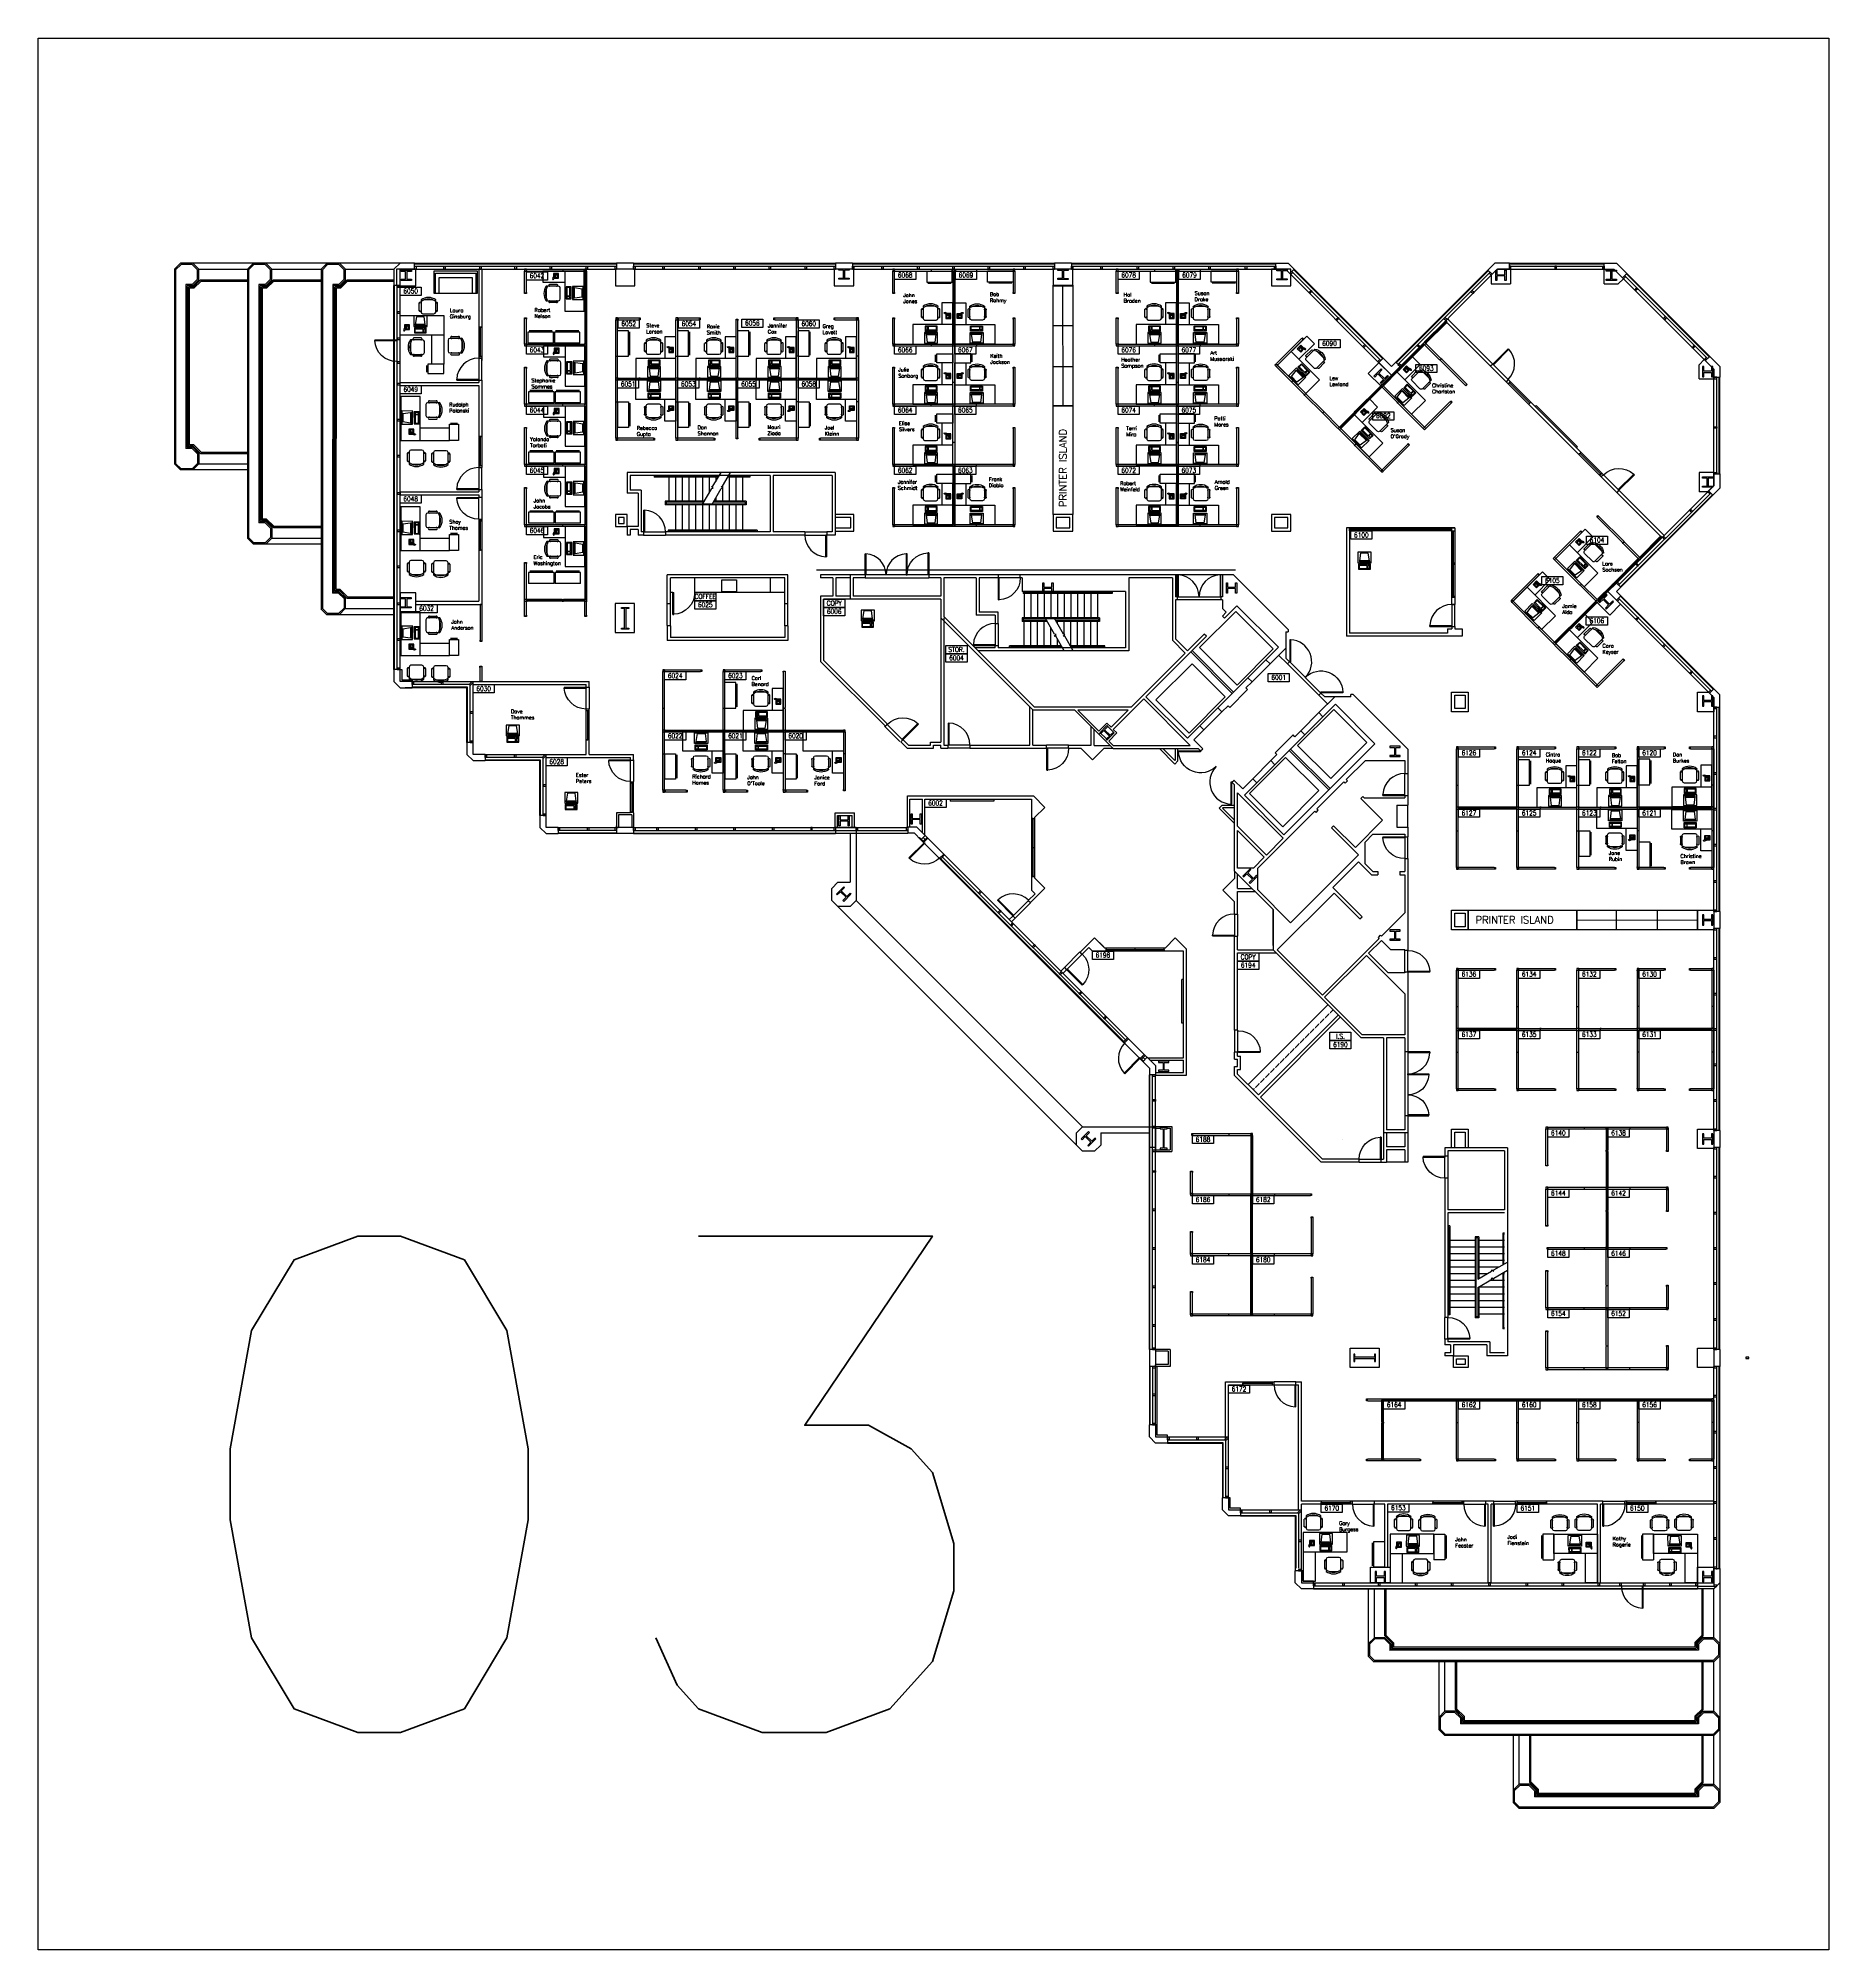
# Model space of a CAD drawing. Header units: inches. Extents: x 619 to 14864, y 611 to 3754.
# Drawn here: x 7994 to 10938, y 611 to 3754 of the extents above; entities that cross this region are included whole.
import ezdxf
from ezdxf.enums import TextEntityAlignment as Align

# ---------------------------------------------------------------- set-up
doc = ezdxf.new("R2010")
doc.units = ezdxf.units.IN
doc.header["$MEASUREMENT"] = 0
doc.linetypes.add('HIDDEN', pattern=[0.375, 0.25, -0.125])
doc.layers.get('0').update_dxf_attribs({"linetype": 'CONTINUOUS'})
for name, color, linetype in [('A-DOOR-TRIM-3D', 7, 'CONTINUOUS'), ('CHAIRS', 4, 'CONTINUOUS'), ('CPU', 6, 'CONTINUOUS'), ('E-B-CORE', 8, 'CONTINUOUS'), ('E-B-ELEV', 8, 'CONTINUOUS'), ('E-B-FURR', 6, 'CONTINUOUS'), ('E-B-GLAZ', 8, 'CONTINUOUS'), ('E-B-MULL', 8, 'CONTINUOUS'), ('E-B-SHEL', 2, 'CONTINUOUS'), ('E-C-HEAD', 5, 'CONTINUOUS'), ('E-F-CASE', 4, 'CONTINUOUS'), ('E-F-DOOR', 3, 'CONTINUOUS'), ('E-F-PLMB', 2, 'CONTINUOUS'), ('E-F-SILL', 8, 'CONTINUOUS'), ('E-F-STAIR', 8, 'CONTINUOUS'), ('E-F-TERR', 4, 'CONTINUOUS'), ('E-S-COLM', 8, 'CONTINUOUS'), ('EMPLOYEE', 1, 'CONTINUOUS'), ('FILE_CABINETS', 1, 'CONTINUOUS'), ('Frame', 10, 'CONTINUOUS'), ('FURNITURE', 3, 'CONTINUOUS'), ('IDOORE', 2, 'CONTINUOUS'), ('IWALLE', 3, 'CONTINUOUS'), ('PANELS_201', 6, 'CONTINUOUS'), ('PHONES', 4, 'CONTINUOUS'), ('PRINTER_ISLAND', 7, 'CONTINUOUS'), ('RMNUM', 40, 'CONTINUOUS')]:
    doc.layers.add(name, color=color, linetype=linetype)
doc.styles.add('ARCHITXT', font='simplex.shx')
doc.styles.add('ROMANS', font='romans', dxfattribs={"width": 0.75, "height": 8})

# ---------------------------------------------------------------- blocks, each defined once
blk = doc.blocks.new('DR-36')
for p, q in [((0, 36), (0, 0)), ((0, 36), (1.5, 36)), ((1.5, 36), (1.5, 0)), ((0, 0), (1.5, 0))]:
    blk.add_line(p, q)
blk.add_arc((0, 0), 36, 0, 87.6141)
blk = doc.blocks.new('DOOR')
for p, q in [((23.430248, -26.001126), (23.430248, -62.225809)), ((25.177282, -26.001126), (23.430248, -26.001126)), ((25.177282, -62.225809), (25.177282, -26.001126)), ((23.902282, -62.225809), (25.177282, -62.225809))]:
    blk.add_line(p, q)
blk.add_arc((25.177282, -26.001126), 36.224684, 135, 267.984193)
blk = doc.blocks.new('DR-69P')
for points in [[(1.5, 0), (0, 0), (0, 34.5), (1.5, 34.5)], [(67.5, 0), (69, 0), (69, 34.5), (67.5, 34.5)]]:
    blk.add_lwpolyline(points, close=True)
for centre, start, end in [((0, 0), 0, 87.5104), ((69, 0), 92.4896, 180)]:
    blk.add_arc(centre, 34.5, start, end)
blk = doc.blocks.new('DR-72P')
for points in [[(1.5, 0), (0, 0), (0, 36), (1.5, 36)], [(70.5, 0), (72, 0), (72, 36), (70.5, 36)]]:
    blk.add_lwpolyline(points, close=True)
for centre, start, end in [((0, 0), 0, 87.6141), ((72, 0), 92.3859, 180)]:
    blk.add_arc(centre, 36, start, end)
blk = doc.blocks.new('RMNUM')
at = {"layer": 'RMNUM'}
blk.add_lwpolyline([(-16.33354, 6.674702), (18.388073, 6.674702), (18.388073, -6.982766), (-16.33354, -6.982766), (-16.33354, 6.674702)], dxfattribs=at)
at = {"layer": 'RMNUM', "style": 'ROMANS', "width": 0.75}
blk.add_attdef('NUMBER', text='', height=8, dxfattribs=at).set_placement((1.027267, 0.114097), align=Align.MIDDLE_CENTER)
blk = doc.blocks.new('DESK2')
for p, q in [((33, 0), (-33, 0)), ((-33, 0), (-33, -68)), ((33, -32), (33, 0)), ((-33, -32), (33, -32)), ((-15, -68), (-15, -32)), ((-33, -68), (-15, -68))]:
    blk.add_line(p, q)
blk = doc.blocks.new('CHAIR7')
for p, q in [((0, 9), (0, -9)), ((20, 12), (3, 12)), ((5.1, 15), (17.9, 15)), ((23, -7.4), (23, 7.4)), ((3, -12), (20, -12)), ((5.1, -15), (17.9, -15))]:
    blk.add_line(p, q)
for centre, radius, start, end in [((3, 9), 3, 90, 180), ((5.6, 13.5), 1.56, 73.7398, 286.2602), ((17.4, 13.5), 1.56, 253.7398, 106.2602), ((20, 9), 3, 62.4156, 90), ((22.3, 11.1), 1.1, 53.3099, 212.0274), ((4.8, 0), 19.6, 327.5758, 32.4242), ((7, 0), 20, 323.1301, 36.8699), ((3, -9), 3, 180, 270), ((5.6, -13.5), 1.56, 73.7398, 286.2602), ((17.4, -13.5), 1.56, 253.7398, 106.2602), ((20, -9), 3, 270, 297.5844), ((22.3, -11.1), 1.1, 147.9726, 306.6901)]:
    blk.add_arc(centre, radius, start, end)
blk = doc.blocks.new('RECTANG')
for p, q in [((1, 1), (0, 1)), ((0, 1), (0, 0)), ((0, 0), (1, 0)), ((1, 0), (1, 1))]:
    blk.add_line(p, q)
blk = doc.blocks.new('IBMAT', base_point=(61, 306))
for p, q in [((75, 307), (75, 306)), ((81, 307), (75, 307)), ((81, 306), (81, 307))]:
    blk.add_line(p, q)
at = {"xscale": 21, "yscale": 17, "zscale": 21}
blk.add_blockref('RECTANG', (61, 306), dxfattribs=at)
blk = doc.blocks.new('KEYBOARD', base_point=(60, 294))
for p, xscale, yscale, zscale in [((60, 294), 19, 8, 19), ((61, 295), 13, 5, 13), ((75, 295), 3, 5, 3)]:
    blk.add_blockref('RECTANG', p, dxfattribs=dict(xscale=xscale, yscale=yscale, zscale=zscale))
blk = doc.blocks.new('COMPUTER')
for p, q in [((-6.6, 16.2), (-8.5, 3.5)), ((-8.5, 3.5), (-8.5, 2)), ((8, 3.5), (-8.5, 3.5)), ((-8.5, 2), (8, 2)), ((6.1, 16.2), (-6.6, 16.2)), ((8, 3.5), (6.1, 16.2)), ((8, 2), (8, 3.5))]:
    blk.add_line(p, q)
at = {"xscale": 1.033846153846154, "yscale": 1.033846153846154, "zscale": 1.033846153846154}
for name, p in [('IBMAT', (-10.9, 0)), ('KEYBOARD', (-10, -10.5))]:
    blk.add_blockref(name, p, dxfattribs=at)
blk = doc.blocks.new('FNPHONE')
for p, q in [((-9.1, 0.2), (-9.7, 0)), ((-8.9, 0.6), (-9.5, 0.4)), ((-8.7, 1), (-9.3, 0.8)), ((-8.5, 1.4), (-9.1, 1.2)), ((-8.3, 1.8), (-8.9, 1.6)), ((-7.1, 0.6), (-7.5, -0.6)), ((-7.3, 6.5), (-7.3, 1.5)), ((-6.3, 6.5), (-6.3, 1.5)), ((-3.9, 4.8), (-3.9, 4.8)), ((-3.9, 3.9), (-3.9, 3.9)), ((-3.9, 3), (-3.9, 3)), ((-3.9, 2), (-3.9, 2)), ((-2.9, 4.8), (-2.9, 4.8)), ((-2.9, 3.9), (-2.9, 3.9)), ((-2.9, 3), (-2.9, 3)), ((-2.9, 2), (-2.9, 2)), ((-2, 4.8), (-2, 4.8)), ((-2, 3.9), (-2, 3.9)), ((-2, 3), (-2, 3)), ((-2, 2), (-2, 2)), ((-9.3, -0.2), (-9.9, -0.4)), ((-9.3, -0.6), (-9.9, -0.8)), ((-9.3, -1), (-9.9, -1.2)), ((-9.3, -1.4), (-9.9, -1.6)), ((-9.1, -1.8), (-9.7, -2)), ((-8.9, -2.2), (-9.5, -2.4)), ((-8.4, -2.5), (-9, -2.7)), ((-7.9, -2), (-8.5, -2.2)), ((-7.7, -1.6), (-8.3, -1.8)), ((-7.5, -1.2), (-8.1, -1.4)), ((-7.3, -0.8), (-7.9, -1))]:
    blk.add_line(p, q)
for centre, start, end in [((-6.8, 6.5), 298.4915, 241.5085), ((-6.8, 1.5), 118.4915, 61.5085)]:
    blk.add_arc(centre, 1.05, start, end)
for p, xscale, yscale, zscale in [((-8.2, 0), 8.20528234483245, 8.104073169521023, 8.20528234483245), ((-4.8, 1.3), 3.75, 4.375, 3.75), ((-4, 6.7), 2.03125, 0.46875, 2.03125)]:
    blk.add_blockref('RECTANG', p, dxfattribs=dict(xscale=xscale, yscale=yscale, zscale=zscale))
blk = doc.blocks.new('DESK3')
for p, q in [((72, 0), (0, 0)), ((0, 0), (0, -80)), ((72, -32), (72, 0)), ((0, -32), (72, -32)), ((20, -80), (20, -32)), ((0, -80), (20, -80))]:
    blk.add_line(p, q)
blk = doc.blocks.new('FC15X27A')
for p, q in [((7.53125, 0), (-7.53125, 0)), ((-7.53125, 0), (-7.53125, -26.5)), ((7.53125, -26.5), (7.53125, 0)), ((-7.53125, -26.5), (7.53125, -26.5)), ((-5.53125, -28.5), (5.53125, -28.5))]:
    blk.add_line(p, q)
blk = doc.blocks.new('FC42X18D')
for p, q in [((-21, 0), (-21, -18)), ((-21, 0), (21, 0)), ((21, -18), (21, 0)), ((-21, -18), (21, -18)), ((-19, -20), (19, -20))]:
    blk.add_line(p, q)
blk = doc.blocks.new('SOFA2')
for p, q in [((-36, 0), (-36, -36)), ((36, 0), (-36, 0)), ((36, -36), (36, 0)), ((-33, -36), (-33, -3)), ((-33, -3), (33, -3)), ((-27, -36), (-27, -10)), ((-27, -10), (27, -10)), ((27, -10), (27, -36)), ((33, -3), (33, -36)), ((-36, -36), (36, -36))]:
    blk.add_line(p, q)

msp = doc.modelspace()

# ---------------------------------------------------------------- linework, layer by layer
for p, q in [((9285.1, 2797.3), (9285.1, 2797.3)), ((10138.7, 1943.7), (10138.7, 1943.7))]:
    msp.add_line(p, q)
at = {"layer": 'A-DOOR-TRIM-3D'}
for p, q in [((9034, 2822.6), (9034, 2822.6, 97.5)), ((9039, 2822.6), (9039, 2822.6, 97.5))]:
    msp.add_line(p, q, dxfattribs=at)
at = {"layer": 'E-B-CORE'}
for p, q in [((9304.1, 3040), (8962.1, 3040)), ((8962.1, 3040), (8962.1, 3006)), ((9197.1, 3035), (8967.1, 3035)), ((8967.1, 3035), (8967.1, 3011)), ((9197.1, 3035), (9197.1, 2942)), ((9299.1, 3035), (9202.1, 3035)), ((9202.1, 3035), (9202.1, 2942)), ((9299.1, 3035), (9299.1, 2942)), ((9304.1, 3040), (9304.1, 2937)), ((8980.1, 3006), (8962.1, 3006)), ((8985.1, 3011), (8967.1, 3011)), ((8980.1, 3006), (8980.1, 2951)), ((8985.1, 3011), (8985.1, 2942)), ((9329.6, 2965.6), (9304.1, 2965.6)), ((9329.6, 2948.6), (9329.6, 2965.6)), ((8980.1, 2951), (8962.1, 2951)), ((8962.1, 2951), (8962.1, 2937)), ((8967.1, 2937), (8962.1, 2937)), ((8980.1, 2946), (8967.1, 2946)), ((8967.1, 2946), (8967.1, 2937)), ((8980.1, 2946), (8980.1, 2937)), ((8989.1, 2937), (8980.1, 2937)), ((8989.1, 2942), (8985.1, 2942)), ((8989.1, 2942), (8989.1, 2937)), ((9197.1, 2942), (9025.1, 2942)), ((9025.1, 2942), (9025.1, 2937)), ((9254.1, 2937), (9025.1, 2937)), ((9254.1, 2942), (9202.1, 2942)), ((9254.1, 2942), (9254.1, 2937)), ((9299.1, 2942), (9290.1, 2942)), ((9290.1, 2942), (9290.1, 2937)), ((9304.1, 2937), (9290.1, 2937)), ((9304.1, 2948.6), (9329.6, 2948.6)), ((9328.6, 2871.6), (9328.6, 2831.6)), ((9353.1, 2871.6), (9328.6, 2871.6)), ((9333.6, 2866.6), (9333.6, 2836.6)), ((9353.1, 2866.6), (9333.6, 2866.6)), ((9353.1, 2871.6), (9353.1, 2866.6)), ((9482.6, 2871.6), (9458.1, 2871.6)), ((9458.1, 2871.6), (9458.1, 2866.6)), ((9477.6, 2866.6), (9458.1, 2866.6)), ((9477.6, 2866.6), (9477.6, 2836.6)), ((9572.4, 2871.6), (9482.6, 2871.6)), ((9535.6, 2866.6), (9482.6, 2866.6)), ((9482.6, 2866.6), (9482.6, 2803.1)), ((9535.6, 2866.6), (9535.6, 2805)), ((9540.6, 2866.6), (9540.6, 2810)), ((9572.4, 2866.6), (9540.6, 2866.6)), ((9572.4, 2866.6), (9572.4, 2871.6)), ((9863.6, 2871.6), (9608.4, 2871.6)), ((9608.4, 2866.6), (9608.4, 2871.6)), ((9611.6, 2866.6), (9608.4, 2866.6)), ((9611.6, 2866.6), (9611.6, 2844)), ((9786.6, 2866.6), (9786.6, 2746.6)), ((9858.6, 2866.6), (9786.6, 2866.6)), ((9858.6, 2866.6), (9858.6, 2764)), ((9863.6, 2871.6), (9863.6, 2835.6)), ((9959, 2871.6), (9941, 2871.6)), ((9941, 2871.6), (9941, 2835.6)), ((10049, 2781.5), (9959, 2871.6)), ((9477.6, 2831.6), (9328.6, 2831.6)), ((9477.6, 2836.6), (9333.6, 2836.6)), ((9477.6, 2831.6), (9477.6, 2801)), ((9781.6, 2844), (9611.6, 2844)), ((9781.6, 2844), (9781.6, 2751.6)), ((9866.3, 2835.6), (9863.6, 2835.6)), ((9863.6, 2830.6), (9863.6, 2766.1)), ((9866.3, 2830.6), (9863.6, 2830.6)), ((9866.3, 2835.6), (9866.3, 2830.6)), ((9941, 2835.6), (9938.3, 2835.6)), ((9938.3, 2835.6), (9938.3, 2830.6)), ((9941, 2830.6), (9938.3, 2830.6)), ((9941, 2830.6), (9941, 2816)), ((9629.7, 2649), (9477.6, 2801)), ((9631.7, 2654), (9482.6, 2803.1)), ((9567.2, 2805), (9535.6, 2805)), ((9572.2, 2810), (9540.6, 2810)), ((9567.2, 2805), (9567.2, 2791.6)), ((9572.2, 2791.6), (9572.2, 2810)), ((9940.6, 2803.8), (9946.9, 2810.1)), ((9944.1, 2800.2), (9940.6, 2803.8)), ((9941, 2816), (9946.9, 2810.1)), ((9944.1, 2800.2), (9964.6, 2820.7)), ((9964.6, 2820.7), (10032.8, 2752.5)), ((9567.2, 2791.6), (9572.2, 2791.6)), ((9814.9, 2671), (9914.4, 2770.5)), ((9863.6, 2766.1), (9883.3, 2746.5)), ((9883.3, 2746.5), (9910.9, 2774.1)), ((9914.4, 2770.5), (9910.9, 2774.1)), ((10045, 2777.9), (10049, 2777.9)), ((10045, 2777.9), (10045, 2734.7)), ((10049, 2781.5), (10049, 2777.9)), ((9567.2, 2751.6), (9534.1, 2751.6)), ((9786.6, 2746.6), (9539.1, 2746.6)), ((9567.2, 2751.6), (9567.2, 2755.6)), ((9567.2, 2755.6), (9572.2, 2755.6)), ((9572.2, 2755.6), (9572.2, 2751.6)), ((9781.6, 2751.6), (9572.2, 2751.6)), ((9790.8, 2654), (9879.7, 2742.9)), ((9858.6, 2764), (9879.7, 2742.9)), ((10012.3, 2732), (10032.8, 2752.5)), ((10019.1, 2725.3), (10045, 2751.2)), ((10033.2, 2739.4), (10047.5, 2725.2)), ((10045, 2734.7), (10051, 2728.7)), ((10012.3, 2732), (10019.1, 2725.3)), ((10047.5, 2725.2), (10051, 2728.7)), ((9933.3, 2653), (9982.6, 2702.3)), ((9952.9, 2653.4), (9982.2, 2682.8)), ((9979.4, 2685.6), (9989.4, 2695.6)), ((9979.4, 2685.6), (9982.2, 2682.8)), ((9982.6, 2702.3), (9989.4, 2695.6)), ((10099.3, 2673.5), (10102.8, 2677.1)), ((10113.6, 2659.3), (10099.3, 2673.5)), ((10108.9, 2671), (10102.8, 2677.1)), ((10151.6, 2671), (10151.6, 2675)), ((10155.6, 2675), (10151.6, 2675)), ((10245.6, 2584.9), (10155.6, 2675)), ((9698.3, 2649), (9629.7, 2649)), ((9790.8, 2654), (9631.7, 2654)), ((9698.3, 2649), (9761.3, 2586)), ((9785.8, 2649), (9702.9, 2649)), ((9702.9, 2649), (9737.5, 2614.4)), ((9757.8, 2621), (9785.8, 2649)), ((9761.3, 2617.4), (9811.4, 2667.5)), ((9811.4, 2667.5), (9887.9, 2591)), ((9814.9, 2671), (9883.2, 2602.8)), ((9933.3, 2653), (9940, 2646.3)), ((9940, 2646.3), (9950, 2656.3)), ((9950, 2656.3), (9952.9, 2653.4)), ((10099.3, 2645), (10125.3, 2671)), ((10099.3, 2645), (10102.8, 2648.6)), ((10106, 2638.3), (10099.3, 2645)), ((10106, 2638.3), (10126.5, 2658.8)), ((10151.6, 2671), (10108.9, 2671)), ((10191.6, 2593.8), (10126.5, 2658.8)), ((9750.9, 2627.9), (9737.5, 2614.4)), ((9741, 2610.9), (9747.9, 2604)), ((9750.9, 2627.9), (9757.8, 2621)), ((9750.9, 2623.6), (9762.9, 2611.6)), ((9751.6, 2624.4), (9751.6, 2624.4)), ((9767.1, 2611.6), (9753.7, 2598.2)), ((9761.3, 2617.4), (9767.1, 2611.6)), ((9883.2, 2602.8), (9903.6, 2623.3)), ((9883.2, 2602.8), (9903.6, 2623.3)), ((9893.9, 2600.1), (9910.4, 2616.6)), ((9900.4, 2606.6), (9910.4, 2616.6)), ((9903.6, 2623.3), (9910.4, 2616.6)), ((9903.6, 2623.3), (9910.4, 2616.6)), ((10059.6, 2605.3), (10069.6, 2615.3)), ((10076.3, 2608.6), (10069.6, 2615.3)), ((9747.9, 2604), (9750.2, 2601.7)), ((9753.7, 2598.2), (9760.9, 2591)), ((9760.9, 2591), (9887.9, 2591)), ((9761.3, 2586), (9900.9, 2586)), ((9862.5, 2560.5), (9837, 2586)), ((9862.5, 2560.5), (9837, 2586)), ((9862.5, 2566.2), (9842.7, 2586)), ((9863.4, 2567.2), (9863.4, 2586)), ((9867.4, 2565.5), (9867.4, 2586)), ((9893.9, 2600.1), (9908.5, 2585.5)), ((9900.9, 2586), (9904.9, 2581.9)), ((9904.9, 2581.9), (9908.5, 2585.5)), ((10027, 2559.3), (10076.3, 2608.6)), ((10027.5, 2578.8), (10056.8, 2608.2)), ((10030.3, 2576), (10027.5, 2578.8)), ((10041.9, 2444.1), (10191.6, 2593.8)), ((10059.6, 2605.3), (10056.8, 2608.2)), ((10245.6, 2584.9), (10245.6, 2544.9)), ((9863.4, 2567.2), (9862.5, 2566.2)), ((9867.4, 2565.5), (9862.5, 2560.5)), ((10020.3, 2566), (10030.3, 2576)), ((10027, 2559.3), (10020.3, 2566)), ((10144.1, 2534.8), (10175.8, 2566.4)), ((10175.8, 2566.4), (10240.6, 2566.4)), ((10240.6, 2566.4), (10240.6, 2544.9)), ((9956.2, 2530.4), (9959.8, 2533.9)), ((9960.6, 2526.1), (9956.2, 2530.5)), ((9974.2, 2519.9), (9959.7, 2534)), ((9960.6, 2468), (9960.6, 2526.1)), ((9974.2, 2519.9), (9990.6, 2536.3)), ((9976.8, 2509.1), (9997.3, 2529.6)), ((9976.8, 2509.1), (9997.3, 2529.6)), ((9980.6, 2526.3), (9990.6, 2536.3)), ((9997.3, 2529.6), (9990.6, 2536.3)), ((9997.3, 2529.6), (9990.6, 2536.3)), ((10096, 2486.7), (10140.6, 2531.2)), ((10142.7, 2529.1), (10140.6, 2531.2)), ((10142.7, 2529.1), (10146.2, 2532.6)), ((10146.2, 2532.6), (10144.1, 2534.8)), ((10240.6, 2544.9), (10245.6, 2544.9)), ((9940.1, 2492.8), (9935.2, 2487.8)), ((9960.6, 2462.4), (9935.2, 2487.8)), ((9960.6, 2462.4), (9935.2, 2487.8)), ((9940.1, 2492.8), (9960.6, 2492.8)), ((9941.8, 2488.8), (9940.8, 2487.8)), ((9960.6, 2468), (9940.8, 2487.8)), ((9941.8, 2488.8), (9960.6, 2488.8)), ((9960.6, 2384.5), (9960.6, 2483.7)), ((9965.6, 2458.1), (9965.6, 2513.3)), ((10040.6, 2438.3), (9965.6, 2513.3)), ((10041.9, 2444.1), (9976.8, 2509.1)), ((9998.7, 2389.3), (10092.5, 2483.1)), ((10094.6, 2481), (10092.5, 2483.1)), ((10094.6, 2481), (10098.2, 2484.6)), ((10098.2, 2484.6), (10096, 2486.7)), ((10168.2, 2503.6), (10171.7, 2507.2)), ((10203.9, 2468), (10168.2, 2503.6)), ((10173.9, 2504.9), (10171.7, 2507.2)), ((10173.9, 2504.9), (10240.6, 2504.9)), ((10227.6, 2492.9), (10227.6, 2456.9)), ((10227.6, 2492.9), (10245.6, 2492.9)), ((10240.6, 2508.9), (10245.6, 2508.9)), ((10240.6, 2508.9), (10240.6, 2504.9)), ((10245.6, 2508.9), (10245.6, 2492.9)), ((9960.6, 2455.5), (9960.6, 2462.4)), ((10013, 2410.7), (9965.6, 2458.1)), ((10120.1, 2455.6), (10123.6, 2459.1)), ((10164.6, 2411), (10120.1, 2455.6)), ((10159.3, 2423.4), (10123.6, 2459.1)), ((10203.9, 2468), (10159.3, 2423.4)), ((10227.6, 2456.9), (10245.6, 2456.9)), ((10245.6, 2456.9), (10245.6, 2440.9)), ((9960.6, 2384.5), (9960.6, 2448.4)), ((10009.5, 2407.2), (9965.6, 2451)), ((9965.6, 2389.3), (9965.6, 2451)), ((10013, 2410.7), (10040.6, 2438.3)), ((10187.9, 2444.9), (10175.2, 2432.2)), ((10175.2, 2396.2), (10175.2, 2432.2)), ((10187.9, 2444.9), (10240.6, 2444.9)), ((10240.6, 2444.9), (10240.6, 2440.9)), ((10240.6, 2440.9), (10245.6, 2440.9)), ((9991.7, 2389.3), (9965.6, 2389.3)), ((9991.7, 2389.3), (10009.5, 2407.2)), ((9998.7, 2353.5), (9998.7, 2389.3)), ((10052.9, 2299.3), (10164.6, 2411)), ((10122.2, 2357.3), (10164.6, 2399.7)), ((10185.8, 2378.5), (10164.6, 2399.7)), ((10187.9, 2383.5), (10175.2, 2396.2)), ((10240.6, 2404.9), (10245.6, 2404.9)), ((10240.6, 2404.9), (10240.6, 2383.5)), ((10245.6, 2404.9), (10245.6, 2254)), ((10023.9, 2321.2), (9960.6, 2384.5)), ((10185.8, 2378.5), (10196.3, 2378.5)), ((10187.9, 2383.5), (10196.3, 2383.5)), ((10196.3, 2383.5), (10196.3, 2378.5)), ((10232.3, 2383.5), (10232.3, 2378.5)), ((10232.3, 2383.5), (10240.6, 2383.5)), ((10232.3, 2378.5), (10240.6, 2378.5)), ((10240.6, 2378.5), (10240.6, 2315.9)), ((10052.9, 2299.3), (9998.7, 2353.5)), ((10031, 2254.7), (10124.3, 2348.1)), ((10170.3, 2309.2), (10122.2, 2357.3)), ((10166.8, 2305.7), (10124.3, 2348.1)), ((10023.9, 2261.8), (10023.9, 2321.2)), ((10023.9, 2321.2), (10023.9, 2254.7)), ((10166.8, 2305.7), (10170.3, 2309.2)), ((10202.1, 2277.4), (10240.6, 2315.9)), ((10105.2, 2180.5), (10198.6, 2273.8)), ((10181, 2249.2), (10202.2, 2270.4)), ((10197.2, 2275.3), (10200.7, 2278.8)), ((10198.6, 2273.8), (10197.2, 2275.3)), ((10202.1, 2277.4), (10200.7, 2278.8)), ((10202.2, 2270.4), (10217.6, 2255)), ((10168.7, 2110), (10023.9, 2254.7)), ((10105.2, 2180.5), (10031, 2254.7)), ((10108.8, 2177), (10177.5, 2245.7)), ((10177.5, 2245.7), (10240.6, 2182.5)), ((10181, 2249.2), (10213.2, 2217)), ((10240.6, 2255), (10217.6, 2255)), ((10240.6, 2255), (10240.6, 2254)), ((10245.6, 2254), (10240.6, 2254)), ((10240.6, 2217), (10213.2, 2217)), ((10240.6, 2218), (10240.6, 2217)), ((10245.6, 2218), (10240.6, 2218)), ((10245.6, 2218), (10245.6, 2087)), ((10170.7, 2115), (10108.8, 2177)), ((10240.6, 2182.5), (10240.6, 2115)), ((10205.6, 2110), (10168.7, 2110)), ((10240.6, 2115), (10170.7, 2115)), ((10205.6, 2110), (10205.6, 1954)), ((10210.6, 2110), (10210.6, 1959)), ((10240.6, 2110), (10210.6, 2110)), ((10240.6, 2110), (10240.6, 2087)), ((10245.6, 2087), (10240.6, 2087)), ((10240.6, 1982), (10240.6, 1959)), ((10245.6, 1982), (10240.6, 1982)), ((10245.6, 1982), (10245.6, 1954)), ((10245.6, 1954), (10205.6, 1954)), ((10240.6, 1959), (10210.6, 1959)), ((10409.6, 1929.5), (10306.6, 1929.5)), ((10306.6, 1929.5), (10306.6, 1915.5)), ((10404.6, 1924.5), (10311.6, 1924.5)), ((10311.6, 1924.5), (10311.6, 1915.5)), ((10404.6, 1924.5), (10404.6, 1827.5)), ((10409.6, 1929.5), (10409.6, 1587.5)), ((10311.6, 1915.5), (10306.6, 1915.5)), ((10306.6, 1879.5), (10306.6, 1650.5)), ((10311.6, 1879.5), (10306.6, 1879.5)), ((10311.6, 1879.5), (10311.6, 1827.5)), ((10404.6, 1827.5), (10311.6, 1827.5)), ((10404.6, 1822.5), (10311.6, 1822.5)), ((10311.6, 1822.5), (10311.6, 1650.5)), ((10311.6, 1650.5), (10306.6, 1650.5)), ((10311.6, 1614.5), (10306.6, 1614.5)), ((10306.6, 1614.5), (10306.6, 1605.5)), ((10315.6, 1605.5), (10306.6, 1605.5)), ((10311.6, 1614.5), (10311.6, 1610.5)), ((10380.6, 1610.5), (10311.6, 1610.5)), ((10315.6, 1605.5), (10315.6, 1592.5)), ((10320.6, 1605.5), (10320.6, 1587.5)), ((10375.6, 1605.5), (10320.6, 1605.5)), ((10375.6, 1605.5), (10375.6, 1587.5)), ((10380.6, 1610.5), (10380.6, 1592.5)), ((10315.6, 1592.5), (10306.6, 1592.5)), ((10306.6, 1592.5), (10306.6, 1587.5)), ((10320.6, 1587.5), (10306.6, 1587.5)), ((10409.6, 1587.5), (10375.6, 1587.5)), ((10404.6, 1592.5), (10380.6, 1592.5))]:
    msp.add_line(p, q, dxfattribs=at)
for points in [[(8962.1, 2970.6), (8942.6, 2970.6), (8942.6, 2951), (8962.1, 2951)], [(8957.1, 2965.6), (8947.6, 2965.6), (8947.6, 2956), (8957.1, 2956)], [(10344.6, 1587.5), (10344.6, 1568), (10320.6, 1568), (10320.6, 1587.5)], [(10339.6, 1582.5), (10339.6, 1573), (10325.6, 1573), (10325.6, 1582.5)]]:
    msp.add_lwpolyline(points, close=True, dxfattribs=at)
for points in [[(9334.6, 2970.6), (9304.1, 2970.6)], [(9304.1, 2943.6), (9334.6, 2943.6), (9334.6, 2970.6)]]:
    msp.add_lwpolyline(points, dxfattribs=at)
at = {"layer": 'E-B-ELEV'}
for p, q in [((9956.9, 2676.6), (9888.7, 2744.8)), ((9959, 2678.7), (9890.8, 2746.9)), ((10050.6, 2582.9), (10115.7, 2517.9)), ((10052.7, 2585), (10117.8, 2520))]:
    msp.add_line(p, q, dxfattribs=at)
for points in [[(9903.3, 2751.9), (9964.9, 2690.3), (10024.3, 2749.7), (9962.7, 2811.3)], [(9831.4, 2665.9), (9890.8, 2725.3), (9945.4, 2670.7), (9886, 2611.3)], [(10118.8, 2536.4), (10064.3, 2590.9), (10123.7, 2650.3), (10178.2, 2595.8)], [(10039.9, 2457.4), (10099.3, 2516.8), (10044.7, 2571.4), (9985.3, 2512)]]:
    msp.add_lwpolyline(points, close=True, dxfattribs=at)
at = {"layer": 'E-B-FURR'}
for p, q in [((8612.6, 3374), (8944.6, 3374)), ((8723.2, 3374), (8718.1, 3374)), ((8718.2, 3374), (8718.2, 3224)), ((8723.2, 3374), (8723.2, 3224)), ((8972.6, 3374), (9304.6, 3374)), ((9332.6, 3374), (9664.6, 3374)), ((9692.6, 3374), (10028.6, 3374)), ((10051.6, 3366.9), (10198.1, 3220.4)), ((10392.7, 3374), (10232.8, 3214)), ((10382.6, 3363.9), (10382.6, 3350)), ((10392.7, 3374), (10568.6, 3374)), ((10414.6, 3374), (10414.6, 3350)), ((10591.6, 3366.9), (10741.6, 3216.9)), ((8588.7, 2716), (8588.7, 3347)), ((10382.6, 3350), (10414.6, 3350)), ((10568.6, 3350), (10591.6, 3350)), ((10591.6, 3350), (10600, 3358.5)), ((10308.4, 3289.7), (10307.5, 3288.7)), ((10309.6, 3286.6), (10307.5, 3288.7)), ((10381.7, 3214.5), (10309.6, 3286.6)), ((10310, 3291.3), (10311, 3292.2)), ((10313.1, 3290.1), (10311, 3292.2)), ((10385.2, 3218), (10313.1, 3290.1)), ((10668.3, 3290.2), (10664.8, 3293.7)), ((8718.2, 3230.8), (8723.2, 3230.8)), ((8718.2, 3227.8), (8723.2, 3227.8)), ((10724.6, 3216.9), (10733.1, 3225.4)), ((10724.6, 3194), (10724.6, 3216.9)), ((8588.7, 3188), (8718.2, 3188)), ((8588.7, 3182.9), (8588.7, 3187.9)), ((8588.7, 3183), (8718.2, 3183)), ((8718.2, 3191.8), (8718.2, 3188)), ((8718.2, 3191.8), (8723.2, 3191.8)), ((8718.2, 3183), (8718.2, 3048.1)), ((8723.2, 3191.8), (8723.2, 3048.1)), ((10180.4, 3202.7), (10201, 3182.2)), ((10563.6, 3032.6), (10407.2, 3189)), ((10567.1, 3036.1), (10410.7, 3192.5)), ((10748.6, 3018.1), (10748.6, 3194)), ((10524.4, 3082.2), (10456.5, 3150.1)), ((8718.2, 3048.1), (8723.2, 3048.1)), ((10748.6, 3018.1), (10588.6, 2858.1)), ((10748.6, 3040), (10724.5, 3040)), ((10724.5, 3040), (10724.5, 3008)), ((8588.7, 3008), (8718.2, 3008)), ((8588.7, 3007.9), (8588.7, 3002.9)), ((8588.7, 3003), (8718.2, 3003)), ((8718.2, 3012.1), (8723.2, 3012.1)), ((8718.2, 3012.1), (8718.2, 3008)), ((8718.2, 3003), (8718.2, 2999.1)), ((8718.2, 2999.1), (8723.2, 2999.1)), ((8723.2, 3012.1), (8723.2, 2999.1)), ((10663.3, 2932.9), (10589.1, 3007.1)), ((10666.8, 2936.4), (10592.6, 3010.6)), ((10738.6, 3008), (10724.5, 3008)), ((8718, 2963.1), (8723, 2963.1)), ((8718.2, 2963.1), (8718.2, 2828)), ((8718.2, 2963.1), (8723.2, 2963.1)), ((8723.2, 2963.1), (8723.2, 2823)), ((10144.7, 2948.7), (10144.7, 2770.7)), ((10149.7, 2948.7), (10144.7, 2948.7)), ((10322.7, 2948.7), (10149.7, 2948.7)), ((10149.7, 2948.7), (10149.7, 2775.7)), ((10317.7, 2943.7), (10149.7, 2943.7)), ((10317.7, 2943.7), (10317.7, 2834.7)), ((10322.7, 2948.7), (10322.7, 2834.7)), ((10664.3, 2933.8), (10663.3, 2932.9)), ((10665.9, 2935.4), (10666.8, 2936.4)), ((9226, 2871.6), (9028, 2871.6)), ((9028, 2823.6), (9028, 2871.6)), ((9221, 2866.6), (9033, 2866.6)), ((9033, 2823.6), (9033, 2866.6)), ((9221, 2823.6), (9221, 2866.6)), ((9226, 2823.6), (9226, 2871.6)), ((9328, 2871.6), (9280, 2871.6)), ((9280, 2871.6), (9280, 2866.6)), ((9300, 2866.6), (9280, 2866.6)), ((9300, 2866.6), (9300, 2836.6)), ((9305, 2866.6), (9305, 2836.6)), ((9328, 2866.6), (9305, 2866.6)), ((9300, 2836.6), (9280, 2836.6)), ((9280, 2836.6), (9280, 2729)), ((9328, 2831.6), (9285, 2831.6)), ((9285, 2831.6), (9285, 2731.1)), ((9328, 2836.6), (9305, 2836.6)), ((10317.7, 2822.7), (10317.7, 2834.7)), ((10317.7, 2822.7), (10317.7, 2834.7)), ((10322.7, 2834.7), (10322.7, 2822.7)), ((10322.7, 2834.7), (10322.7, 2822.7)), ((8588.7, 2809.7), (8614.7, 2809.7)), ((8614.7, 2828), (8718.2, 2828)), ((8614.7, 2823), (8723.2, 2823)), ((9033, 2823.6), (9028, 2823.6)), ((9226, 2823.6), (9221, 2823.6)), ((9477.6, 2801), (9477.6, 2596.6)), ((9482.6, 2801), (9482.6, 2591.6)), ((10317.7, 2822.7), (10322.7, 2822.7)), ((10577.7, 2805.5), (10556.8, 2826.3)), ((10741.6, 2676.9), (10595.4, 2823.1)), ((9028, 2787.6), (9028, 2763.6)), ((9033, 2787.6), (9028, 2787.6)), ((9033, 2787.6), (9033, 2768.6)), ((9221, 2768.6), (9033, 2768.6)), ((9221, 2787.6), (9221, 2768.6)), ((9226, 2787.6), (9221, 2787.6)), ((9226, 2787.6), (9226, 2763.6)), ((10334.7, 2770.7), (10144.7, 2770.7)), ((10310.7, 2775.7), (10149.7, 2775.7)), ((10310.7, 2782.7), (10310.7, 2775.7)), ((10310.7, 2782.7), (10317.7, 2782.7)), ((10317.7, 2786.7), (10317.7, 2782.7)), ((10317.7, 2786.7), (10322.7, 2786.7)), ((10322.7, 2786.7), (10322.7, 2782.7)), ((10322.7, 2782.7), (10334.7, 2782.7)), ((10334.7, 2782.7), (10334.7, 2770.7)), ((9226, 2763.6), (9028, 2763.6)), ((9280, 2729), (9386.6, 2622.5)), ((9285, 2731.1), (9390.1, 2626)), ((8608.6, 2696), (8707, 2696)), ((8707.3, 2696), (8899.6, 2696)), ((8708.6, 2596), (8708.6, 2694.4)), ((8708.6, 2691), (8894.6, 2691)), ((8894.6, 2687), (8894.6, 2691)), ((8894.6, 2687), (8899.6, 2687)), ((8899.6, 2687), (8899.6, 2696)), ((8894.6, 2576), (8894.6, 2651)), ((8894.6, 2651), (8899.6, 2651)), ((8899.6, 2576), (8899.6, 2651)), ((9623.9, 2591.6), (9623.9, 2654.7)), ((9628.9, 2591.6), (9628.9, 2650.2)), ((10748.6, 2318), (10748.6, 2654)), ((9390.2, 2626.1), (9386.6, 2622.5)), ((9724.9, 2591.6), (9724.9, 2622.4)), ((9729.9, 2591.1), (9729.9, 2617.4)), ((9415.6, 2600.6), (9412, 2597)), ((9412, 2597), (9422.4, 2586.6)), ((9415.6, 2600.5), (9424.5, 2591.6)), ((9422.4, 2586.6), (9465.9, 2586.6)), ((9424.5, 2591.6), (9460.9, 2591.6)), ((9460.9, 2596.6), (9477.6, 2596.6)), ((9460.9, 2591.6), (9460.9, 2596.6)), ((9465.9, 2586.5), (9465.9, 2591.6)), ((9465.9, 2591.6), (9477.9, 2591.6)), ((9477.9, 2586.5), (9477.9, 2591.6)), ((9477.9, 2586.6), (9489.5, 2586.6)), ((9482.6, 2591.6), (9489.5, 2591.6)), ((9489.5, 2591.8), (9489.5, 2586.6)), ((9525.6, 2591.8), (9525.6, 2586.6)), ((9525.6, 2591.6), (9623.9, 2591.6)), ((9525.6, 2586.6), (9651.4, 2586.6)), ((9628.9, 2591.6), (9651.4, 2591.6)), ((9651.4, 2586.3), (9651.4, 2591.6)), ((9687.4, 2586.3), (9687.4, 2591.6)), ((9687.4, 2591.6), (9724.9, 2591.6)), ((9687.4, 2586.6), (9707.9, 2586.6)), ((9707.9, 2586.6), (9727.1, 2567.4)), ((9727.1, 2567.4), (9745.8, 2586.1)), ((9729.9, 2591.1), (9756.2, 2591.1)), ((9761.2, 2586.1), (9745.8, 2586.1)), ((8728.6, 2576), (8827, 2576)), ((8827, 2576), (8894.6, 2576)), ((8828.6, 2476), (8828.6, 2574.4)), ((8828.6, 2571), (8967.6, 2571)), ((8899.6, 2576), (8972.6, 2576)), ((8967.6, 2567), (8967.6, 2571)), ((8967.6, 2567), (8972.6, 2567)), ((8972.6, 2567), (8972.6, 2576)), ((8967.6, 2480), (8967.6, 2531)), ((8967.6, 2531), (8972.6, 2531)), ((8972.6, 2480), (8972.6, 2531)), ((9423, 2456.6), (9423, 2507.9)), ((9423, 2507.9), (9629.9, 2507.9)), ((9427, 2456.6), (9427, 2502.9)), ((9427, 2502.9), (9447.6, 2502.9)), ((9447.6, 2447.6), (9447.6, 2502.9)), ((9451.6, 2443.6), (9451.6, 2502.9)), ((9451.6, 2502.9), (9626.9, 2502.9)), ((9493.1, 2502.6), (9493.1, 2499.6)), ((9565.1, 2499.6), (9493.1, 2499.6)), ((9565.1, 2502.6), (9565.1, 2499.6)), ((9626.9, 2502.9), (9626.9, 2352.9)), ((9629.9, 2507.9), (9648.6, 2489.2)), ((9631.9, 2472.4), (9648.6, 2489.2)), ((8848.6, 2456), (8947, 2456)), ((8944.6, 2480), (8944.6, 2456)), ((8967.6, 2480), (8944.6, 2480)), ((8947.6, 2477), (8947.6, 2456)), ((8969.6, 2477), (8947.6, 2477)), ((8969.6, 2477), (8969.6, 2456)), ((8972.6, 2480), (8972.6, 2456)), ((8972.6, 2456), (9421.4, 2456)), ((9304, 2456), (9304, 2480)), ((9304, 2480), (9336, 2480)), ((9308, 2456), (9308, 2476)), ((9308, 2476), (9332, 2476)), ((9332, 2456), (9332, 2476)), ((9336, 2456), (9336, 2480)), ((9631.9, 2472.4), (9631.9, 2373.4)), ((9452, 2442.9), (9816.8, 2078.1)), ((9631.9, 2373.4), (9648.8, 2356.3)), ((9941.4, 2353.1), (9960.6, 2372.4)), ((9960.6, 2384.5), (9960.6, 2372.4)), ((9965.6, 2355.9), (9965.6, 2379.5)), ((9621.5, 2336.2), (9625.2, 2332.6)), ((9632.6, 2347.1), (9621.6, 2336.1)), ((9648.8, 2356.3), (9625.2, 2332.6)), ((9626.9, 2352.9), (9632.6, 2347.1)), ((9960.6, 2333.9), (9941.4, 2353.1)), ((9960.6, 2313.4), (9960.6, 2333.9)), ((9965.6, 2355.9), (9989.2, 2355.9)), ((9965.6, 2313.4), (9965.6, 2350.9)), ((9965.6, 2350.9), (9994.2, 2350.9)), ((9596.1, 2310.4), (9590.3, 2304.6)), ((9599.8, 2307.1), (9593.8, 2301)), ((9596.3, 2310.6), (9599.8, 2307.1)), ((9960.3, 2313.4), (9965.6, 2313.4)), ((9730.3, 2274.8), (9706.6, 2251.2)), ((9747.4, 2257.9), (9730.3, 2274.8)), ((9745.5, 2259.7), (9730.3, 2274.8)), ((9846.4, 2257.9), (9863.2, 2274.6)), ((9881.9, 2255.9), (9863.2, 2274.6)), ((9960.3, 2277.4), (9965.6, 2277.4)), ((9960.6, 2122.6), (9960.6, 2277.4)), ((9965.6, 2254.9), (9965.6, 2277.4)), ((10748.6, 1958), (10748.6, 2290)), ((9710.2, 2247.5), (9706.6, 2251.2)), ((9721.1, 2258.6), (9710.1, 2247.6)), ((9726.9, 2252.9), (9721.1, 2258.6)), ((9876.9, 2252.9), (9726.9, 2252.9)), ((9846.4, 2257.9), (9747.4, 2257.9)), ((9876.9, 2077.6), (9876.9, 2252.9)), ((9881.9, 2049), (9881.9, 2255.9)), ((9965.6, 2254.9), (10024.2, 2254.9)), ((9965.6, 2122.6), (9965.6, 2249.9)), ((9965.6, 2249.9), (10028.7, 2249.9)), ((9680.9, 2225.7), (9675, 2219.7)), ((9678.5, 2216.3), (9675, 2219.9)), ((9684.5, 2222.2), (9678.5, 2216.2)), ((9680.9, 2225.7), (9684.5, 2222.2)), ((9873.9, 2134.3), (9873.9, 2206.3)), ((9876.9, 2206.3), (9873.9, 2206.3)), ((9999.8, 2016.3), (10131.1, 2147.6)), ((10003.3, 2012.8), (10134.6, 2144.1)), ((9876.9, 2134.3), (9873.9, 2134.3)), ((9965.8, 2122.6), (9960.6, 2122.6)), ((9817.6, 2077.6), (9876.9, 2077.6)), ((9960.5, 2075), (9965.6, 2075)), ((9960.6, 2075), (9960.6, 2086.6)), ((9965.8, 2086.6), (9960.6, 2086.6)), ((9965.6, 2080), (9965.6, 2086.6)), ((9965.6, 2080), (9970.6, 2080)), ((9965.6, 2063), (9965.6, 2075)), ((9970.6, 2058), (9970.6, 2080)), ((9821.6, 2073.6), (9876.9, 2073.6)), ((9830.6, 2053), (9876.9, 2053)), ((9830.6, 2049), (9881.9, 2049)), ((9830.6, 1598), (9830.6, 2047.4)), ((9876.9, 2053), (9876.9, 2073.6)), ((9960.5, 2063), (9965.6, 2063)), ((9960.6, 2048.4), (9960.6, 2063)), ((10103, 1906), (9960.6, 2048.4)), ((9965.6, 2050.5), (9965.6, 2058)), ((9965.6, 2058), (9970.6, 2058)), ((9999.8, 2016.3), (9965.6, 2050.5)), ((10105.1, 1911), (10003.3, 2012.8)), ((9830.6, 1964.7), (9857.6, 1964.7)), ((9830.6, 1964.7), (9830.6, 1961.7)), ((9830.6, 1961.7), (9838.1, 1961.7)), ((9850.1, 1961.7), (9854.6, 1961.7)), ((9854.6, 1961.7), (9854.6, 1926.3)), ((9857.6, 1964.7), (9857.6, 1923.3)), ((10205.6, 1954), (10205.6, 1911)), ((10210.6, 1954), (10210.6, 1931)), ((10240.6, 1954), (10240.6, 1931)), ((10245.6, 1954), (10245.6, 1906)), ((10322.6, 1955), (10339.6, 1955)), ((10322.6, 1929.4), (10322.6, 1955)), ((10339.6, 1955), (10339.6, 1929.4)), ((9830.6, 1926.3), (9854.6, 1926.3)), ((9830.6, 1926.3), (9830.6, 1923.3)), ((9830.6, 1923.3), (9857.6, 1923.3)), ((10240.6, 1931), (10210.6, 1931)), ((10240.6, 1926), (10210.6, 1926)), ((10210.6, 1926), (10210.6, 1906)), ((10240.6, 1926), (10240.6, 1906)), ((10748.6, 1598), (10748.6, 1930)), ((10165.6, 1906), (10103, 1906)), ((10165.6, 1911), (10105.1, 1911)), ((10165.6, 1906), (10165.6, 1911)), ((10201.6, 1911), (10205.6, 1911)), ((10201.6, 1906), (10201.6, 1911)), ((10201.6, 1906), (10210.6, 1906)), ((10245.6, 1906), (10240.6, 1906)), ((9854.6, 1598), (9830.6, 1598)), ((9851.6, 1595), (9830.6, 1595)), ((9851.6, 1573), (9830.6, 1573)), ((9851.6, 1595), (9851.6, 1573)), ((9854.6, 1598), (9854.6, 1570)), ((9854.6, 1570), (9830.6, 1570)), ((9945.6, 1544.4), (10025.7, 1544.4)), ((9945.6, 1449), (9945.6, 1544.4)), ((10025.7, 1539.4), (10025.7, 1544.4)), ((10061.7, 1544.4), (10070.7, 1544.4)), ((10061.7, 1539.4), (10061.7, 1544.4)), ((10070.7, 1348.5), (10070.7, 1544.4)), ((10748.6, 1238), (10748.6, 1570)), ((9950.6, 1539.4), (10025.7, 1539.4)), ((9950.6, 1452.4), (9950.6, 1539.4)), ((10061.7, 1539.4), (10065.7, 1539.4)), ((10065.7, 1334), (10065.7, 1539.4)), ((9850.6, 1454), (9949, 1454)), ((9950.6, 1354), (9950.6, 1452.4)), ((9970.6, 1334), (10069, 1334)), ((10070.6, 1234), (10070.6, 1332.4)), ((10154.6, 1348.5), (10070.7, 1348.5)), ((10154.6, 1343.5), (10070.7, 1343.5)), ((10070.7, 1332.3), (10070.7, 1343.5)), ((10154.6, 1343.5), (10154.6, 1348.5)), ((10337.8, 1348.5), (10190.6, 1348.5)), ((10190.6, 1343.5), (10190.6, 1348.5)), ((10207.7, 1343.5), (10190.6, 1343.5)), ((10207.7, 1240.1), (10207.7, 1343.5)), ((10212.7, 1240.1), (10212.7, 1343.5)), ((10337.8, 1343.5), (10212.7, 1343.5)), ((10337.7, 1343.4), (10337.7, 1348.4)), ((10337.8, 1343.5), (10337.8, 1348.5)), ((10373.8, 1343.5), (10373.8, 1348.5)), ((10386.8, 1348.5), (10373.8, 1348.5)), ((10377.6, 1343.5), (10373.8, 1343.5)), ((10377.6, 1214.1), (10377.6, 1343.5)), ((10382.6, 1214.1), (10382.6, 1343.5)), ((10386.8, 1343.5), (10382.6, 1343.5)), ((10386.8, 1343.5), (10386.8, 1348.5)), ((10566.4, 1348.5), (10422.8, 1348.5)), ((10422.8, 1343.5), (10422.8, 1348.5)), ((10557.6, 1343.5), (10422.8, 1343.5)), ((10557.6, 1214.1), (10557.6, 1343.5)), ((10562.6, 1214.1), (10562.6, 1343.5)), ((10566.4, 1343.5), (10562.6, 1343.5)), ((10566.4, 1343.5), (10566.4, 1348.5)), ((10748.6, 1348.5), (10602.4, 1348.5)), ((10602.4, 1343.5), (10602.4, 1348.5)), ((10748.6, 1343.5), (10602.4, 1343.5)), ((10605.4, 1343.5), (10605.4, 1348.5)), ((10748.6, 1348.5), (10748.6, 1343.4)), ((10184.3, 1214.1), (10184.3, 1240.1)), ((10090.6, 1214.1), (10721.6, 1214.1)), ((10382.6, 1214.1), (10377.6, 1214.1)), ((10557.5, 1214.1), (10562.5, 1214.1))]:
    msp.add_line(p, q, dxfattribs=at)
for points in [[(8614.7, 3374), (8582.7, 3374), (8582.7, 3347), (8614.7, 3347)], [(8974.6, 3374), (8942.6, 3374), (8942.6, 3347), (8974.6, 3347)], [(9334.6, 3374), (9302.6, 3374), (9302.6, 3347), (9334.6, 3347)], [(9694.6, 3374), (9662.6, 3374), (9662.6, 3347), (9694.6, 3347)], [(10053.2, 3374), (10021.2, 3374), (10021.2, 3347), (10053.2, 3347)], [(9694.6, 2970.6), (9662.6, 2970.6), (9662.6, 2943.6), (9694.6, 2943.6)], [(9689.6, 2965.6), (9667.6, 2965.6), (9667.6, 2948.6), (9689.6, 2948.6)], [(10053.2, 2970.6), (10021.2, 2970.6), (10021.2, 2943.6), (10053.2, 2943.6)], [(10048.2, 2965.6), (10026.2, 2965.6), (10026.2, 2948.6), (10048.2, 2948.6)], [(8974, 2824.6), (8942, 2824.6), (8942, 2776.6), (8974, 2776.6)], [(10344.6, 2678.5), (10344.6, 2646.5), (10317.6, 2646.5), (10317.6, 2678.5)], [(10339.6, 2673.5), (10339.6, 2651.5), (10322.6, 2651.5), (10322.6, 2673.5)], [(10344.6, 2320), (10344.6, 2288), (10317.6, 2288), (10317.6, 2320)], [(10339.6, 2315), (10339.6, 2293), (10322.6, 2293), (10322.6, 2315)], [(10748.6, 2320), (10748.6, 2288), (10721.6, 2288), (10721.6, 2320)], [(10748.6, 1960), (10748.6, 1928), (10721.6, 1928), (10721.6, 1960)], [(10198.6, 1600), (10198.6, 1568), (10150.6, 1568), (10150.6, 1600)], [(10748.6, 1600), (10748.6, 1568), (10721.6, 1568), (10721.6, 1600)], [(10748.6, 1240.1), (10748.6, 1208.1), (10721.6, 1208.1), (10721.6, 1240.1)]]:
    msp.add_lwpolyline(points, close=True, dxfattribs=at)
for points in [[(10568.6, 3350), (10568.6, 3374), (10584.5, 3374), (10591.6, 3366.9)], [(10180.4, 3202.7), (10198.1, 3220.4)], [(10218.6, 3199.9), (10198.1, 3220.4)], [(10385.2, 3218), (10381.7, 3214.5)], [(10724.6, 3194), (10748.6, 3194), (10748.6, 3209.9), (10741.6, 3216.9)], [(10201, 3182.2), (10218.6, 3199.9)], [(10410.7, 3192.5), (10407.2, 3189)], [(10456.5, 3150.1), (10455, 3148.5)], [(10524.4, 3082.2), (10522.9, 3080.7)], [(10567.1, 3036.1), (10563.6, 3032.6)], [(10592.6, 3010.6), (10589.1, 3007.1)], [(8614.7, 2842), (8588.7, 2842), (8588.7, 2809.7)], [(8614.7, 2809.7), (8614.7, 2842)], [(10556.8, 2826.3), (10574.5, 2844)], [(10574.5, 2844), (10595.4, 2823.1)], [(10577.7, 2805.5), (10595.4, 2823.1)], [(8588.6, 2716), (8591.6, 2716), (8591.6, 2699), (8608.6, 2699), (8608.6, 2696)], [(10748.6, 2669.9), (10748.6, 2646.5), (10721.6, 2646.5), (10721.6, 2678.5), (10740, 2678.5)], [(10317.6, 1929.5), (10317.6, 1960), (10344.6, 1960)], [(10344.6, 1960), (10344.6, 1929.5)], [(9850.6, 1454), (9850.6, 1457), (9833.6, 1457), (9833.6, 1474), (9830.6, 1474)], [(9970.6, 1334), (9970.6, 1337), (9953.6, 1337), (9953.6, 1354), (9950.6, 1354)], [(10090.6, 1214), (10090.6, 1217), (10073.6, 1217), (10073.6, 1234), (10070.6, 1234)], [(10216.6, 1240.1), (10216.6, 1214.1), (10184.3, 1214.1)], [(10184.3, 1240.1), (10216.6, 1240.1)]]:
    msp.add_lwpolyline(points, dxfattribs=at)
at = {"layer": 'E-B-GLAZ'}
for p, q in [((8612.6, 3384), (8944.6, 3384)), ((8612.6, 3383), (8944.6, 3383)), ((8612.6, 3379), (8944.6, 3379)), ((8972.6, 3384), (9304.6, 3384)), ((8972.6, 3383), (9304.6, 3383)), ((8972.6, 3379), (9304.6, 3379)), ((9332.6, 3384), (9664.6, 3384)), ((9332.6, 3383), (9664.6, 3383)), ((9332.6, 3379), (9664.6, 3379)), ((9692.6, 3384), (10028.6, 3384)), ((9692.6, 3383), (10028.6, 3383)), ((9692.6, 3379), (10028.6, 3379)), ((10055.1, 3370.5), (10201.4, 3224.1)), ((10057.9, 3373.3), (10204.3, 3226.9)), ((10058.6, 3374), (10205, 3227.7)), ((10377.3, 3372.7), (10225.7, 3221.1)), ((10378, 3372), (10226.4, 3220.4)), ((10380.8, 3369.2), (10229.2, 3217.5)), ((10412.5, 3384), (10568.6, 3384)), ((10412.5, 3383), (10568.6, 3383)), ((10412.5, 3379), (10568.6, 3379)), ((10602.1, 3363.5), (10738.4, 3227.2)), ((10604.9, 3366.3), (10741.2, 3230)), ((10605.6, 3367), (10741.9, 3230.7)), ((8578.6, 2716), (8578.6, 3347.1)), ((8579.6, 2716), (8579.6, 3347.1)), ((8583.6, 2716), (8583.6, 3347)), ((10753.6, 3037.6), (10753.6, 3194)), ((10757.6, 3037.6), (10757.6, 3196.4)), ((10758.6, 3037.6), (10758.6, 3196.4)), ((10444.2, 3151.8), (10447.8, 3155.3)), ((10560.8, 3035.3), (10564.3, 3038.8)), ((10743.6, 3006.1), (10592.2, 2854.6)), ((10746.5, 3003.3), (10595, 2851.8)), ((10747.2, 3002.5), (10595.7, 2851.1)), ((10151.7, 2943.7), (10151.7, 2948.7)), ((10206.1, 2946.2), (10151.7, 2946.2)), ((10206.1, 2943.7), (10206.1, 2948.7)), ((10208.1, 2943.7), (10208.1, 2948.7)), ((10261.4, 2946.2), (10208.1, 2946.2)), ((10261.4, 2943.7), (10261.4, 2948.7)), ((10263.4, 2943.7), (10263.4, 2948.7)), ((10317.7, 2946.2), (10263.4, 2946.2)), ((10317.7, 2943.7), (10317.7, 2948.7)), ((10317.7, 2943.7), (10322.7, 2943.7)), ((10320.2, 2943.7), (10320.2, 2891.2)), ((10317.7, 2891.2), (10322.7, 2891.2)), ((10317.7, 2889.2), (10322.7, 2889.2)), ((10320.2, 2889.2), (10320.2, 2836.7)), ((10317.7, 2836.7), (10322.7, 2836.7)), ((10317.7, 2834.7), (10322.7, 2834.7)), ((10317.7, 2834.7), (10322.7, 2834.7)), ((10322.7, 2834.7), (10317.7, 2834.7)), ((10322.7, 2834.7), (10317.7, 2834.7)), ((10745.1, 2680.5), (10592.2, 2833.4)), ((10747.9, 2683.3), (10595, 2836.2)), ((10748.6, 2684), (10595.7, 2836.9)), ((8578.6, 2806), (8478.6, 2806)), ((8691, 2686), (8597, 2686)), ((8703.6, 2691), (8608.6, 2691)), ((8699.6, 2687), (8608.6, 2687)), ((8698.6, 2686), (8608.6, 2686)), ((8698.6, 2596), (8698.6, 2686)), ((8699.6, 2596), (8699.6, 2687)), ((8703.6, 2596), (8703.6, 2691)), ((10753.6, 2318), (10753.6, 2654)), ((10757.6, 2318), (10757.6, 2654)), ((10758.6, 2318), (10758.6, 2654)), ((8823.6, 2571), (8728.6, 2571)), ((8819.6, 2567), (8728.6, 2567)), ((8818.6, 2566), (8728.6, 2566)), ((8818.6, 2476), (8818.6, 2566)), ((8819.6, 2476), (8819.6, 2567)), ((8823.6, 2476), (8823.6, 2571)), ((8944.6, 2451), (8848.6, 2451)), ((8944.6, 2447), (8848.6, 2447)), ((8944.6, 2446), (8848.6, 2446)), ((8972.6, 2451), (9423.6, 2451)), ((8972.6, 2447), (9423.6, 2447)), ((8972.6, 2446), (9304.6, 2446)), ((9449.7, 2431.3), (9441.5, 2439.5)), ((9450.4, 2432), (9442.5, 2439.9)), ((9455, 2439.9), (9448, 2432.8)), ((9453.2, 2434.9), (9448.6, 2439.5)), ((9456.6, 2438.3), (9449.5, 2431.2)), ((9626.9, 2423.3), (9631.9, 2423.3)), ((9482.4, 2412.5), (9475.4, 2405.5)), ((9779.3, 2101.7), (9475.4, 2405.5)), ((9780, 2102.4), (9476.2, 2406.3)), ((9484, 2410.9), (9477, 2403.9)), ((9782.8, 2105.3), (9479, 2409.1)), ((10753.6, 1958), (10753.6, 2290)), ((10757.6, 1958), (10757.6, 2290)), ((10758.6, 1958), (10758.6, 2290)), ((9797.3, 2252.9), (9797.3, 2257.9)), ((9784.5, 2110.4), (9777.4, 2103.2)), ((9786.1, 2108.8), (9779, 2101.7)), ((9811.9, 2083), (9804.8, 2075.9)), ((9820.6, 2060.4), (9805, 2076)), ((9810.7, 2071.8), (9805.7, 2076.7)), ((9813.5, 2081.4), (9806.4, 2074.3)), ((9813.5, 2074.6), (9808.5, 2079.6)), ((9820.6, 1598), (9820.6, 2049.6)), ((9821.6, 1598), (9821.6, 2049.6)), ((9825.6, 1598), (9825.6, 2049.6)), ((10753.6, 1598), (10753.6, 1930)), ((10757.6, 1598), (10757.6, 1930)), ((10758.6, 1598), (10758.6, 1930)), ((9820.6, 1570), (9820.6, 1474)), ((9821.6, 1570), (9821.6, 1474)), ((9825.6, 1570), (9825.6, 1474)), ((10753.6, 1236.2), (10753.6, 1568.2)), ((10757.6, 1237.7), (10757.6, 1570)), ((10758.6, 1237.7), (10758.6, 1570)), ((9850.6, 1449), (9945.6, 1449)), ((9945.6, 1449), (9945.6, 1354)), ((9850.6, 1445), (9941.6, 1445)), ((9850.6, 1444), (9940.6, 1444)), ((9940.6, 1444), (9940.6, 1354)), ((9941.6, 1445), (9941.6, 1354)), ((9970.6, 1329), (10065.6, 1329)), ((9970.6, 1325), (10061.6, 1325)), ((9970.6, 1324), (10060.6, 1324)), ((10060.6, 1324), (10060.6, 1234)), ((10061.6, 1325), (10061.6, 1238)), ((10065.6, 1329), (10065.6, 1238)), ((10090.6, 1209), (10721.6, 1209)), ((10090.6, 1205), (10721.7, 1205)), ((10090.6, 1204), (10721.7, 1204))]:
    msp.add_line(p, q, dxfattribs=at)
for points in [[(8723.2, 3230.8), (8718.2, 3230.8), (8720.8, 3230.8), (8720.8, 3278.8), (8723.2, 3278.8), (8718.2, 3278.8)], [(10447.8, 3155.3), (10444.2, 3151.8), (10446.1, 3153.7), (10412.1, 3187.6), (10413.8, 3189.3), (10410.3, 3185.7)], [(8723.2, 3050.9), (8718.2, 3050.9), (8720.8, 3050.9), (8720.8, 3098.9), (8723.2, 3098.9), (8718.2, 3098.9)], [(10564.3, 3038.8), (10560.8, 3035.3), (10562.7, 3037.2), (10528.7, 3071.1), (10530.4, 3072.8), (10526.8, 3069.2)], [(8723.2, 2912.1), (8718.2, 2912.1), (8720.8, 2912.1), (8720.8, 2960.1), (8723.2, 2960.1), (8718.2, 2960.1)], [(8899.6, 2600.1), (8894.6, 2600.1), (8897.2, 2600.1), (8897.2, 2648.1), (8899.6, 2648.1), (8894.6, 2648.1)], [(8972.7, 2481.2), (8967.7, 2481.2), (8970.4, 2481.2), (8970.4, 2529.2), (8972.7, 2529.2), (8967.7, 2529.2)], [(9627, 2375.7), (9632, 2375.7), (9629.3, 2375.7), (9629.3, 2470.8), (9627, 2470.8), (9632, 2470.8)], [(9749.7, 2253), (9749.7, 2258), (9749.7, 2255.3), (9844.8, 2255.3), (9844.8, 2253), (9844.8, 2258)], [(9974.5, 1544.6), (9974.5, 1539.6), (9974.5, 1542.2), (10022.5, 1542.2), (10022.5, 1544.6), (10022.5, 1539.6)], [(10103.2, 1348.5), (10103.2, 1343.5), (10103.2, 1346.2), (10151.2, 1346.2), (10151.2, 1348.5), (10151.2, 1343.5)], [(10286.8, 1348.5), (10286.8, 1343.5), (10286.8, 1346.2), (10334.8, 1346.2), (10334.8, 1348.5), (10334.8, 1343.5)], [(10425.5, 1348.5), (10425.5, 1343.5), (10425.5, 1346.2), (10473.5, 1346.2), (10473.5, 1348.5), (10473.5, 1343.5)], [(10605.4, 1348.5), (10605.4, 1343.5), (10605.4, 1346.2), (10653.4, 1346.2), (10653.4, 1348.5), (10653.4, 1343.5)]]:
    msp.add_lwpolyline(points, dxfattribs=at)
at = {"layer": 'E-B-MULL'}
for points in [[(8614.8, 3379), (8614.8, 3374), (8612.5, 3374), (8612.5, 3379)], [(8662.9, 3379), (8662.9, 3374), (8660.6, 3374), (8660.6, 3379)], [(8721.9, 3379), (8721.9, 3374), (8719.6, 3374), (8719.6, 3379)], [(8779.8, 3379), (8779.8, 3374), (8777.5, 3374), (8777.5, 3379)], [(8837.6, 3379), (8837.6, 3374), (8835.4, 3374), (8835.4, 3379)], [(8896.6, 3379), (8896.6, 3374), (8894.4, 3374), (8894.4, 3379)], [(8944.6, 3379), (8944.6, 3374), (8942.4, 3374), (8942.4, 3379)], [(8974.9, 3379), (8974.9, 3374), (8972.6, 3374), (8972.6, 3379)], [(9022.9, 3379), (9022.9, 3374), (9020.6, 3374), (9020.6, 3379)], [(9081.9, 3379), (9081.9, 3374), (9079.6, 3374), (9079.6, 3379)], [(9139.8, 3379), (9139.8, 3374), (9137.5, 3374), (9137.5, 3379)], [(9197.6, 3379), (9197.6, 3374), (9195.4, 3374), (9195.4, 3379)], [(9256.6, 3379), (9256.6, 3374), (9254.4, 3374), (9254.4, 3379)], [(9304.6, 3379), (9304.6, 3374), (9302.4, 3374), (9302.4, 3379)], [(9334.9, 3379), (9334.9, 3374), (9332.6, 3374), (9332.6, 3379)], [(9382.9, 3379), (9382.9, 3374), (9380.6, 3374), (9380.6, 3379)], [(9441.9, 3379), (9441.9, 3374), (9439.6, 3374), (9439.6, 3379)], [(9499.8, 3379), (9499.8, 3374), (9497.5, 3374), (9497.5, 3379)], [(9557.6, 3379), (9557.6, 3374), (9555.4, 3374), (9555.4, 3379)], [(9616.6, 3379), (9616.6, 3374), (9614.4, 3374), (9614.4, 3379)], [(9664.6, 3379), (9664.6, 3374), (9662.4, 3374), (9662.4, 3379)], [(9694.9, 3379), (9694.9, 3374), (9692.6, 3374), (9692.6, 3379)], [(9742.9, 3379), (9742.9, 3374), (9740.6, 3374), (9740.6, 3379)], [(9802.9, 3379), (9802.9, 3374), (9800.6, 3374), (9800.6, 3379)], [(9861.8, 3379), (9861.8, 3374), (9859.5, 3374), (9859.5, 3379)], [(9920.6, 3379), (9920.6, 3374), (9918.4, 3374), (9918.4, 3379)], [(9980.6, 3379), (9980.6, 3374), (9978.4, 3374), (9978.4, 3379)], [(10028.6, 3379), (10028.6, 3374), (10026.4, 3374), (10026.4, 3379)], [(10056.7, 3368.9), (10053.2, 3365.3), (10051.6, 3366.9), (10055.1, 3370.5)], [(10379.2, 3367.6), (10382.7, 3364.1), (10384.3, 3365.7), (10380.8, 3369.2)], [(10412.5, 3379), (10412.5, 3374), (10414.8, 3374), (10414.8, 3379)], [(10487.5, 3379), (10487.5, 3374), (10489.8, 3374), (10489.8, 3379)], [(10568.6, 3379), (10568.6, 3374), (10566.4, 3374), (10566.4, 3379)], [(10603.6, 3361.8), (10600.1, 3358.3), (10598.5, 3359.9), (10602, 3363.4)], [(8583.6, 3344.8), (8588.6, 3344.8), (8588.6, 3347), (8583.6, 3347)], [(10088, 3337.6), (10084.4, 3334), (10082.9, 3335.6), (10086.4, 3339.2)], [(10349.3, 3337.6), (10352.8, 3334), (10354.4, 3335.6), (10350.9, 3339.2)], [(10623.7, 3341.8), (10620.2, 3338.3), (10618.6, 3339.9), (10622.1, 3343.4)], [(8583.6, 3301.8), (8588.6, 3301.8), (8588.6, 3304), (8583.6, 3304)], [(10132.4, 3293.2), (10128.8, 3289.7), (10127.2, 3291.3), (10130.8, 3294.8)], [(10304.9, 3293.2), (10308.4, 3289.7), (10310, 3291.3), (10306.5, 3294.8)], [(10670.9, 3294.7), (10667.4, 3291.1), (10665.8, 3292.7), (10669.3, 3296.3)], [(8583.6, 3258.5), (8588.6, 3258.5), (8588.6, 3260.8), (8583.6, 3260.8)], [(10175.1, 3250.4), (10171.6, 3246.9), (10173.2, 3245.3), (10176.7, 3248.8)], [(10262.1, 3250.4), (10265.7, 3246.9), (10264.1, 3245.3), (10260.5, 3248.8)], [(10716.5, 3249.1), (10712.9, 3245.6), (10714.5, 3244), (10718.1, 3247.5)], [(8583.6, 3219.8), (8588.6, 3219.8), (8588.6, 3222), (8583.6, 3222)], [(10201.4, 3224.1), (10197.9, 3220.6), (10196.3, 3222.2), (10199.8, 3225.7)], [(10229.2, 3217.5), (10232.8, 3214), (10234.4, 3215.6), (10230.8, 3219.1)], [(10738.4, 3227.3), (10734.9, 3223.8), (10733.3, 3225.3), (10736.9, 3228.9)], [(8583.6, 3184.2), (8588.6, 3184.2), (8588.6, 3186.4), (8583.6, 3186.4)], [(10753.6, 3196.4), (10748.6, 3196.4), (10748.6, 3194.1), (10753.6, 3194.1)], [(8583.6, 3124.9), (8588.6, 3124.9), (8588.6, 3127.1), (8583.6, 3127.1)], [(10753.6, 3112.9), (10748.6, 3112.9), (10748.6, 3115.1), (10753.6, 3115.1)], [(8583.6, 3065.7), (8588.6, 3065.7), (8588.6, 3067.9), (8583.6, 3067.9)], [(10753.6, 3037.6), (10748.6, 3037.6), (10748.6, 3039.8), (10753.6, 3039.8)], [(8583.6, 3004.3), (8588.6, 3004.3), (8588.6, 3006.5), (8583.6, 3006.5)], [(10742.1, 3004.5), (10738.5, 3008), (10740.1, 3009.6), (10743.6, 3006.1)], [(10712.2, 2974.7), (10708.7, 2978.2), (10710.3, 2979.8), (10713.8, 2976.2)], [(8583.6, 2942.8), (8588.6, 2942.8), (8588.6, 2945), (8583.6, 2945)], [(10667.8, 2930.3), (10664.3, 2933.8), (10665.9, 2935.4), (10669.4, 2931.9)], [(8583.6, 2883.6), (8588.6, 2883.6), (8588.6, 2885.9), (8583.6, 2885.9)], [(10625, 2887.5), (10621.5, 2891), (10619.9, 2889.4), (10623.5, 2885.9)], [(10592.2, 2854.6), (10588.6, 2858.1), (10590.2, 2859.7), (10593.8, 2856.2)], [(10592.2, 2833.4), (10588.6, 2829.9), (10590.2, 2828.3), (10593.8, 2831.8)], [(8583.6, 2822.9), (8588.6, 2822.9), (8588.6, 2825.2), (8583.6, 2825.2)], [(10625, 2800.5), (10621.5, 2797), (10619.9, 2798.6), (10623.5, 2802.1)], [(8583.6, 2764.1), (8588.6, 2764.1), (8588.6, 2766.3), (8583.6, 2766.3)], [(10667.8, 2757.7), (10664.3, 2754.2), (10665.9, 2752.6), (10669.4, 2756.1)], [(8583.6, 2716), (8588.6, 2716), (8588.6, 2718.2), (8583.6, 2718.2)], [(10712.2, 2713.3), (10708.7, 2709.8), (10710.3, 2708.2), (10713.8, 2711.8)], [(8608.6, 2691), (8608.6, 2696), (8610.9, 2696), (8610.9, 2691)], [(8656.7, 2691), (8656.7, 2696), (8659, 2696), (8659, 2691)], [(8704.4, 2690.2), (8708.6, 2694.4), (8707, 2696), (8702.8, 2691.8)], [(8704.4, 2690.2), (8708.6, 2694.4), (8707, 2696), (8702.8, 2691.8)], [(10743.5, 2682.1), (10740, 2678.5), (10741.6, 2676.9), (10745.1, 2680.5)], [(8703.6, 2644.1), (8708.6, 2644.1), (8708.6, 2646.3), (8703.6, 2646.3)], [(10753.6, 2654), (10748.6, 2654), (10748.6, 2651.8), (10753.6, 2651.8)], [(8703.6, 2596), (8708.6, 2596), (8708.6, 2598.2), (8703.6, 2598.2)], [(10753.6, 2606), (10748.6, 2606), (10748.6, 2603.8), (10753.6, 2603.8)], [(8728.6, 2571), (8728.6, 2576), (8730.9, 2576), (8730.9, 2571)], [(8776.7, 2571), (8776.7, 2576), (8779, 2576), (8779, 2571)], [(8824.4, 2570.2), (8828.6, 2574.4), (8827, 2576), (8822.8, 2571.8)], [(10753.6, 2546), (10748.6, 2546), (10748.6, 2543.8), (10753.6, 2543.8)], [(8823.6, 2524.1), (8828.6, 2524.1), (8828.6, 2526.3), (8823.6, 2526.3)], [(10753.6, 2487.1), (10748.6, 2487.1), (10748.6, 2484.9), (10753.6, 2484.9)], [(8823.6, 2476), (8828.6, 2476), (8828.6, 2478.2), (8823.6, 2478.2)], [(8848.6, 2451), (8848.6, 2456), (8850.9, 2456), (8850.9, 2451)], [(8896.7, 2451), (8896.7, 2456), (8899, 2456), (8899, 2451)], [(8942.4, 2451), (8942.4, 2456), (8944.6, 2456), (8944.6, 2451)], [(8972.6, 2451), (8972.6, 2456), (8974.9, 2456), (8974.9, 2451)], [(9010.9, 2451), (9010.9, 2456), (9013.1, 2456), (9013.1, 2451)], [(9074.2, 2451), (9074.2, 2456), (9076.4, 2456), (9076.4, 2451)], [(9137.5, 2451), (9137.5, 2456), (9139.8, 2456), (9139.8, 2451)], [(9200.8, 2451), (9200.8, 2456), (9203.1, 2456), (9203.1, 2451)], [(9266.4, 2451), (9266.4, 2456), (9264.1, 2456), (9264.1, 2451)], [(9302.4, 2451), (9302.4, 2456), (9304.6, 2456), (9304.6, 2451)], [(9338.6, 2451), (9338.6, 2456), (9340.9, 2456), (9340.9, 2451)], [(9421.4, 2451.6), (9421.4, 2456.6), (9423.6, 2456.6), (9423.6, 2451.6)], [(10753.6, 2428.2), (10748.6, 2428.2), (10748.6, 2426), (10753.6, 2426)], [(10753.6, 2368.2), (10748.6, 2368.2), (10748.6, 2366), (10753.6, 2366)], [(9541.3, 2346.8), (9544.8, 2350.3), (9543.2, 2351.9), (9539.7, 2348.4)], [(9573.3, 2314.8), (9576.8, 2318.4), (9575.2, 2319.9), (9571.7, 2316.4)], [(9593.9, 2294.1), (9597.4, 2297.6), (9595.8, 2299.2), (9592.3, 2295.7)], [(10753.6, 2320.2), (10748.6, 2320.2), (10748.6, 2318), (10753.6, 2318)], [(9629.7, 2258.3), (9633.3, 2261.9), (9631.7, 2263.5), (9628.1, 2259.9)], [(10753.6, 2290), (10748.6, 2290), (10748.6, 2287.8), (10753.6, 2287.8)], [(10753.6, 2242), (10748.6, 2242), (10748.6, 2239.8), (10753.6, 2239.8)], [(9672.3, 2215.4), (9675.8, 2218.9), (9677.4, 2217.3), (9673.9, 2213.8)], [(9704.9, 2182.9), (9708.5, 2186.4), (9710.1, 2184.8), (9706.5, 2181.3)], [(10753.6, 2183), (10748.6, 2183), (10748.6, 2180.8), (10753.6, 2180.8)], [(9745.2, 2142.6), (9748.7, 2146.1), (9750.3, 2144.6), (9746.8, 2141)], [(10753.6, 2125.1), (10748.6, 2125.1), (10748.6, 2122.9), (10753.6, 2122.9)], [(9825.6, 2047.4), (9830.6, 2047.4), (9830.6, 2049.6), (9825.6, 2049.6)], [(10753.6, 2067.2), (10748.6, 2067.2), (10748.6, 2065), (10753.6, 2065)], [(9825.6, 2008.6), (9830.6, 2008.6), (9830.6, 2006.3), (9825.6, 2006.3)], [(10753.6, 2008.2), (10748.6, 2008.2), (10748.6, 2006), (10753.6, 2006)], [(9825.6, 1962.5), (9830.6, 1962.5), (9830.6, 1964.7), (9825.6, 1964.7)], [(10753.6, 1960.2), (10748.6, 1960.2), (10748.6, 1958), (10753.6, 1958)], [(9825.6, 1923.4), (9830.6, 1923.4), (9830.6, 1925.6), (9825.6, 1925.6)], [(10753.6, 1930), (10748.6, 1930), (10748.6, 1927.8), (10753.6, 1927.8)], [(9825.6, 1891.8), (9830.6, 1891.8), (9830.6, 1889.5), (9825.6, 1889.5)], [(10753.6, 1882), (10748.6, 1882), (10748.6, 1879.8), (10753.6, 1879.8)], [(9825.6, 1826.2), (9830.6, 1826.2), (9830.6, 1828.4), (9825.6, 1828.4)], [(10753.6, 1823), (10748.6, 1823), (10748.6, 1820.8), (10753.6, 1820.8)], [(9825.6, 1762.9), (9830.6, 1762.9), (9830.6, 1765.1), (9825.6, 1765.1)], [(10753.6, 1765.1), (10748.6, 1765.1), (10748.6, 1762.9), (10753.6, 1762.9)], [(9825.6, 1699.6), (9830.6, 1699.6), (9830.6, 1701.8), (9825.6, 1701.8)], [(10753.6, 1707.2), (10748.6, 1707.2), (10748.6, 1705), (10753.6, 1705)], [(9825.6, 1636.2), (9830.6, 1636.2), (9830.6, 1638.5), (9825.6, 1638.5)], [(10753.6, 1648.2), (10748.6, 1648.2), (10748.6, 1646), (10753.6, 1646)], [(9825.6, 1598), (9830.6, 1598), (9830.6, 1600.2), (9825.6, 1600.2)], [(10753.6, 1600.2), (10748.6, 1600.2), (10748.6, 1598), (10753.6, 1598)], [(10806.1, 1584.9), (10801.1, 1584.9), (10801.1, 1582.7), (10806.1, 1582.7)], [(9825.6, 1567.8), (9830.6, 1567.8), (9830.6, 1570), (9825.6, 1570)], [(10753.6, 1570), (10748.6, 1570), (10748.6, 1567.8), (10753.6, 1567.8)], [(9825.6, 1522.1), (9830.6, 1522.1), (9830.6, 1524.3), (9825.6, 1524.3)], [(10753.6, 1522), (10748.6, 1522), (10748.6, 1519.8), (10753.6, 1519.8)], [(9825.6, 1474), (9830.6, 1474), (9830.6, 1476.2), (9825.6, 1476.2)], [(9850.6, 1449), (9850.6, 1454), (9852.9, 1454), (9852.9, 1449)], [(9898.7, 1449), (9898.7, 1454), (9901, 1454), (9901, 1449)], [(9944.8, 1449.8), (9949, 1454), (9950.6, 1452.4), (9946.4, 1448.2)], [(10753.6, 1463), (10748.6, 1463), (10748.6, 1460.8), (10753.6, 1460.8)], [(9945.6, 1402.1), (9950.6, 1402.1), (9950.6, 1404.3), (9945.6, 1404.3)], [(10753.6, 1405.1), (10748.6, 1405.1), (10748.6, 1402.9), (10753.6, 1402.9)], [(9945.6, 1354), (9950.6, 1354), (9950.6, 1356.2), (9945.6, 1356.2)], [(9970.6, 1329), (9970.6, 1334), (9972.9, 1334), (9972.9, 1329)], [(10018.7, 1329), (10018.7, 1334), (10021, 1334), (10021, 1329)], [(10064.8, 1329.8), (10069, 1334), (10070.6, 1332.4), (10066.4, 1328.2)], [(10753.6, 1347.2), (10748.6, 1347.2), (10748.6, 1345), (10753.6, 1345)], [(10065.6, 1282.1), (10070.6, 1282.1), (10070.6, 1284.3), (10065.6, 1284.3)], [(10753.6, 1288.2), (10748.6, 1288.2), (10748.6, 1286), (10753.6, 1286)], [(10065.6, 1234), (10070.6, 1234), (10070.6, 1236.2), (10065.6, 1236.2)], [(10753.6, 1240.1), (10748.6, 1240.1), (10748.6, 1237.9), (10753.6, 1237.9)], [(10090.6, 1209), (10090.6, 1214), (10092.9, 1214), (10092.9, 1209)], [(10138.7, 1209), (10138.7, 1214), (10141, 1214), (10141, 1209)], [(10197.6, 1209), (10197.6, 1214), (10199.8, 1214), (10199.8, 1209)], [(10258.3, 1209), (10258.3, 1214), (10260.5, 1214), (10260.5, 1209)], [(10317.4, 1209), (10317.4, 1214), (10319.7, 1214), (10319.7, 1209)], [(10378.9, 1209), (10378.9, 1214), (10381.2, 1214), (10381.2, 1209)], [(10440.3, 1209), (10440.3, 1214), (10442.5, 1214), (10442.5, 1209)], [(10499.5, 1209), (10499.5, 1214), (10501.8, 1214), (10501.8, 1209)], [(10558.8, 1209), (10558.8, 1214), (10561, 1214), (10561, 1209)], [(10594.4, 1209), (10594.4, 1214), (10596.6, 1214), (10596.6, 1209)], [(10633.2, 1209), (10633.2, 1214), (10635.4, 1214), (10635.4, 1209)], [(10676.4, 1209), (10676.4, 1214), (10678.6, 1214), (10678.6, 1209)], [(10719.4, 1209), (10719.4, 1214), (10721.6, 1214), (10721.6, 1209)], [(10753.6, 1210.4), (10748.6, 1210.4), (10748.6, 1208.1), (10753.6, 1208.1)]]:
    msp.add_lwpolyline(points, close=True, dxfattribs=at)
at = {"layer": 'E-B-SHEL'}
for p, q in [((8588.7, 3384), (8578.6, 3374)), ((8578.6, 3374), (8578.6, 3347.1)), ((8612.6, 3374), (8584.6, 3374)), ((8612.6, 3374), (8585, 3374)), ((8612.3, 3384), (8588.3, 3384)), ((8588.6, 3347.1), (8588.6, 3374)), ((8588.6, 3374), (8614.8, 3374)), ((8612.3, 3374), (8612.3, 3384)), ((8944.6, 3384), (8944.6, 3374)), ((8972.6, 3384), (8944.6, 3384)), ((8972.6, 3374), (8944.6, 3374)), ((8972.6, 3384), (8972.6, 3374)), ((9304.6, 3384), (9304.6, 3374)), ((9332.6, 3384), (9304.6, 3384)), ((9332.6, 3374), (9304.6, 3374)), ((9332.6, 3384), (9332.6, 3374)), ((9664.6, 3384), (9664.6, 3374)), ((9692.6, 3384), (9664.6, 3384)), ((9692.6, 3374), (9664.6, 3374)), ((9692.6, 3384), (9692.6, 3374)), ((10028.6, 3374), (10028.6, 3384)), ((10028.6, 3384), (10048.6, 3384)), ((10028.6, 3374), (10044.5, 3374)), ((10051.6, 3366.9), (10044.5, 3374)), ((10058.6, 3374), (10048.6, 3384)), ((10051.6, 3366.9), (10058.6, 3374)), ((10377.3, 3372.7), (10388.6, 3384)), ((10384.3, 3365.7), (10377.3, 3372.7)), ((10384.3, 3365.7), (10392.8, 3374)), ((10412.5, 3384), (10388.6, 3384)), ((10412.5, 3374), (10392.8, 3374)), ((10412.5, 3374), (10412.5, 3384)), ((10568.6, 3374), (10568.6, 3384)), ((10568.6, 3384), (10588.6, 3384)), ((10568.6, 3374), (10584.5, 3374)), ((10598.5, 3360), (10584.5, 3374)), ((10605.6, 3367), (10588.6, 3384)), ((10598.5, 3359.9), (10605.6, 3367)), ((8588.6, 3347.1), (8578.6, 3347.1)), ((10205, 3227.7), (10197.9, 3220.6)), ((10197.9, 3220.6), (10218.6, 3199.9)), ((10205, 3227.7), (10218.6, 3214)), ((10225.7, 3221.1), (10218.6, 3214)), ((10232.8, 3214), (10218.6, 3199.9)), ((10225.7, 3221.1), (10232.8, 3214)), ((10742, 3230.8), (10734.9, 3223.8)), ((10748.6, 3209.9), (10735, 3223.7)), ((10758.6, 3214), (10741.9, 3230.7)), ((10748.6, 3209.9), (10748.6, 3194)), ((10758.6, 3214), (10758.6, 3196.4)), ((10748.6, 3196.4), (10758.6, 3196.4)), ((10740.1, 3009.6), (10748.6, 3018.1)), ((10748.6, 3037.6), (10758.6, 3037.6)), ((10748.6, 3037.6), (10748.6, 3018.1)), ((10758.6, 3037.6), (10758.6, 3014)), ((10740.1, 3009.6), (10747.2, 3002.5)), ((10747.2, 3002.5), (10758.6, 3014)), ((10588.6, 2858.1), (10574.5, 2844)), ((10588.6, 2829.9), (10574.5, 2844)), ((10595.7, 2851.1), (10588.6, 2858.1)), ((10595.7, 2851.1), (10588.6, 2844)), ((10595.7, 2836.9), (10588.6, 2844)), ((10595.7, 2836.9), (10588.6, 2829.9)), ((8578.6, 2716), (8578.6, 2696)), ((8588.6, 2716), (8578.6, 2716)), ((8588.6, 2696), (8588.6, 2716)), ((8578.6, 2696), (8588.6, 2686)), ((8608.6, 2696), (8588.6, 2696)), ((8588.6, 2686), (8608.6, 2686)), ((8608.6, 2696), (8608.6, 2686)), ((10741.6, 2676.9), (10748.6, 2684)), ((10741.6, 2676.9), (10748.6, 2669.9)), ((10748.6, 2684), (10758.6, 2674)), ((10758.6, 2654), (10758.6, 2674)), ((10748.6, 2654), (10748.6, 2669.9)), ((10748.6, 2654), (10758.6, 2654)), ((8708.6, 2596), (8698.6, 2596)), ((8698.6, 2596), (8698.6, 2576)), ((8708.6, 2576), (8708.6, 2596)), ((8698.6, 2576), (8708.6, 2566)), ((8728.6, 2576), (8708.6, 2576)), ((8708.6, 2566), (8728.6, 2566)), ((8728.6, 2576), (8728.6, 2566)), ((8828.6, 2476), (8818.6, 2476)), ((8818.6, 2476), (8818.6, 2456)), ((8818.6, 2456), (8828.6, 2446)), ((8828.6, 2456), (8828.6, 2476)), ((8848.6, 2456), (8828.6, 2456)), ((8848.6, 2456), (8848.6, 2446)), ((8972.6, 2456), (8944.6, 2456)), ((8944.6, 2456), (8944.6, 2446)), ((8972.6, 2456), (8972.6, 2446)), ((9304.6, 2456), (9304.6, 2446)), ((9338.6, 2456), (9304.6, 2456)), ((9338.6, 2456), (9338.6, 2336)), ((9423.6, 2456.6), (9423.6, 2446.6)), ((9438.5, 2456.6), (9423.6, 2456.6)), ((9452.2, 2443), (9438.5, 2456.6)), ((8828.6, 2446), (8848.6, 2446)), ((8972.6, 2446), (8944.6, 2446)), ((9328.6, 2446), (9304.6, 2446)), ((9328.6, 2446), (9328.6, 2366)), ((9434.4, 2446.6), (9423.6, 2446.6)), ((9445.1, 2436), (9434.4, 2446.6)), ((9452.2, 2443), (9445, 2436)), ((9298.6, 2356), (9308.6, 2366)), ((9308.6, 2366), (9328.6, 2366)), ((9298.6, 2336), (9298.6, 2356)), ((9710.6, 1924), (9298.6, 2336)), ((9328.6, 2326), (9308.6, 2326)), ((9338.6, 2336), (9328.6, 2326)), ((9710.7, 1964), (9338.6, 2336)), ((10758.6, 2318), (10748.6, 2318)), ((10748.6, 2318), (10748.6, 2290)), ((10758.6, 2318), (10758.6, 2290)), ((10758.6, 2290), (10748.6, 2290)), ((9817, 2078.2), (9810, 2071)), ((9817, 2078.2), (9830.6, 2064.5)), ((9810, 2071.1), (9820.6, 2060.4)), ((9820.6, 2060.4), (9820.6, 2049.6)), ((9830.6, 2049.6), (9820.6, 2049.6)), ((9830.6, 2064.5), (9830.6, 2049.6)), ((9700.6, 1954), (9710.6, 1964)), ((9700.6, 1934), (9700.6, 1954)), ((9710.6, 1964), (9830.6, 1964)), ((9740.6, 1954), (9820.6, 1954)), ((9740.6, 1954), (9740.6, 1934)), ((9820.6, 1954), (9820.6, 1930)), ((9830.6, 1961.1), (9830.6, 1927.1)), ((10758.6, 1958), (10748.6, 1958)), ((10748.6, 1958), (10748.6, 1930)), ((10758.6, 1958), (10758.6, 1930)), ((9730.6, 1924), (9710.6, 1924)), ((9740.6, 1934), (9730.6, 1924)), ((9830.6, 1930), (9820.6, 1930)), ((10758.6, 1930), (10748.6, 1930)), ((9820.6, 1598), (9820.6, 1570)), ((9830.6, 1598), (9820.6, 1598)), ((9830.6, 1598), (9830.6, 1570)), ((10758.6, 1598), (10748.6, 1598)), ((10748.6, 1598), (10748.6, 1570)), ((10758.6, 1598), (10758.6, 1570)), ((9830.6, 1570), (9820.6, 1570)), ((10758.6, 1570), (10748.6, 1570)), ((9830.6, 1474), (9820.6, 1474)), ((9820.6, 1454), (9820.6, 1474)), ((9830.6, 1444), (9820.6, 1454)), ((9830.6, 1474), (9830.6, 1454)), ((9830.6, 1454), (9850.6, 1454)), ((9850.6, 1454), (9850.6, 1444)), ((9850.6, 1444), (9830.6, 1444)), ((9950.6, 1354), (9940.6, 1354)), ((9940.6, 1334), (9940.6, 1354)), ((9950.6, 1354), (9950.6, 1334)), ((9950.6, 1324), (9940.6, 1334)), ((9950.6, 1334), (9970.6, 1334)), ((9970.6, 1324), (9950.6, 1324)), ((9970.6, 1334), (9970.6, 1324)), ((10070.6, 1234), (10060.6, 1234)), ((10060.6, 1214), (10060.6, 1234)), ((10070.6, 1234), (10070.6, 1214)), ((10748.6, 1214), (10748.6, 1240.2)), ((10748.6, 1238), (10748.6, 1210.4)), ((10748.6, 1238), (10748.6, 1210)), ((10748.6, 1237.7), (10758.6, 1237.7)), ((10758.6, 1237.7), (10758.6, 1213.7)), ((10070.6, 1204), (10060.6, 1214)), ((10070.6, 1214), (10090.6, 1214)), ((10090.6, 1204), (10070.6, 1204)), ((10090.6, 1214), (10090.6, 1204)), ((10721.7, 1214), (10721.7, 1204)), ((10721.7, 1214), (10748.6, 1214)), ((10748.6, 1204), (10721.7, 1204)), ((10758.6, 1214), (10748.6, 1204))]:
    msp.add_line(p, q, dxfattribs=at)
at = {"layer": 'E-C-HEAD'}
for p, q in [((8583.6, 3222.4), (8583.6, 3258.4)), ((8718.1, 3227.4), (8718.1, 3191.4)), ((8723.1, 3191.4), (8723.1, 3227.4)), ((10381.6, 3214.5), (10407.1, 3189)), ((10410.6, 3192.5), (10385.2, 3218)), ((8718.1, 3047.8), (8718.1, 3011.8)), ((8723.1, 3011.8), (8723.1, 3047.8)), ((10589.1, 3007), (10563.6, 3032.5)), ((10567.2, 3036), (10592.6, 3010.6)), ((8718.1, 2962.9), (8718.1, 2998.9)), ((8723.1, 2998.9), (8723.1, 2962.9)), ((8989.1, 2942), (9025.1, 2942)), ((8989.1, 2937), (9025.1, 2937)), ((9254.1, 2942), (9290.1, 2942)), ((9254.1, 2937), (9290.1, 2937)), ((10149.7, 2948.7), (10322.7, 2948.7)), ((10149.7, 2943.7), (10149.7, 2948.7)), ((10151.7, 2943.7), (10149.7, 2943.7)), ((10317.7, 2943.7), (10151.7, 2943.7)), ((10317.7, 2834.7), (10317.7, 2943.7)), ((10322.7, 2948.7), (10322.7, 2834.7)), ((9962.1, 2879.1), (9273.1, 2879.1)), ((9458.1, 2871.6), (9353.1, 2871.6)), ((9353.1, 2866.6), (9458.1, 2866.6)), ((9608.4, 2871.6), (9572.4, 2871.6)), ((9608.4, 2866.6), (9572.4, 2866.6)), ((9941, 2871.6), (9863.6, 2871.6)), ((9866.3, 2835.6), (9938.3, 2835.6)), ((9938.3, 2830.6), (9866.3, 2830.6)), ((9028, 2788), (9028, 2824)), ((9033, 2788), (9033, 2824)), ((9221, 2787.6), (9221, 2823.6)), ((9226, 2787.6), (9226, 2823.6)), ((10317.7, 2822.7), (10317.7, 2786.7)), ((10322.7, 2822.7), (10317.7, 2822.7)), ((10322.7, 2786.7), (10322.7, 2822.7)), ((9567.2, 2791.6), (9567.2, 2755.6)), ((9572.2, 2791.6), (9572.2, 2755.6)), ((10317.7, 2786.7), (10322.7, 2786.7)), ((9982.6, 2702.3), (10012.3, 2732)), ((9989.4, 2695.6), (10019.1, 2725.3)), ((10099.3, 2673.5), (10047.6, 2725.3)), ((10102.8, 2677.1), (10051.1, 2728.8)), ((8894.6, 2651), (8894.6, 2687)), ((8899.6, 2687), (8899.6, 2651)), ((9933.3, 2653), (9903.6, 2623.3)), ((9940, 2646.3), (9910.4, 2616.6)), ((10099.3, 2645), (10069.6, 2615.3)), ((9410.4, 2597.4), (9384.9, 2622.9)), ((9413.9, 2601), (9388.4, 2626.4)), ((10106, 2638.3), (10076.3, 2608.6)), ((9525.4, 2591.4), (9489.4, 2591.4)), ((9525.4, 2586.4), (9489.4, 2586.4)), ((9687.4, 2591.4), (9651.4, 2591.4)), ((9687.4, 2586.4), (9651.4, 2586.4)), ((8967.6, 2531.6), (8967.6, 2567.6)), ((8972.6, 2567.6), (8972.6, 2531.6)), ((9990.6, 2536.3), (10020.3, 2566)), ((9997.3, 2529.6), (10027, 2559.3)), ((10240.6, 2508.9), (10240.6, 2544.9)), ((10245.6, 2544.9), (10245.6, 2508.9)), ((10245.6, 2456.9), (10245.6, 2492.9)), ((9444.5, 2436.6), (9809.3, 2071.8)), ((10240.6, 2440.9), (10240.6, 2404.9)), ((10245.6, 2404.9), (10245.6, 2440.9)), ((9596.3, 2310.5), (9621.9, 2335.9)), ((9599.9, 2306.9), (9625.4, 2332.3)), ((9960.6, 2313.4), (9960.6, 2277.4)), ((9965.6, 2313.4), (9965.6, 2277.4)), ((9680.9, 2225.9), (9706.3, 2251.4)), ((9684.5, 2222.3), (9709.9, 2247.9)), ((10240.6, 2218), (10240.6, 2254)), ((10245.6, 2218), (10245.6, 2254)), ((9960.7, 2122.8), (9960.7, 2086.8)), ((9965.7, 2122.8), (9965.7, 2086.8)), ((10240.6, 2087), (10240.6, 1982)), ((10245.6, 2087), (10245.6, 1982)), ((10165.6, 1911), (10201.6, 1911)), ((10165.6, 1906), (10201.6, 1906)), ((10240.6, 1906), (10210.6, 1906)), ((10306.6, 1879.5), (10306.6, 1915.5)), ((10311.6, 1915.5), (10311.6, 1879.5)), ((10306.6, 1614.5), (10306.6, 1650.5)), ((10311.6, 1614.5), (10311.6, 1650.5)), ((9830.6, 1474), (9830.6, 1572.4)), ((10061.7, 1544.4), (10025.7, 1544.4)), ((10025.7, 1539.4), (10061.7, 1539.4)), ((10190.5, 1348.5), (10154.5, 1348.5)), ((10154.5, 1343.5), (10190.5, 1343.5)), ((10373.6, 1348.5), (10337.6, 1348.5)), ((10337.6, 1343.5), (10373.6, 1343.5)), ((10386.4, 1348.4), (10422.4, 1348.4)), ((10422.4, 1343.4), (10386.4, 1343.4)), ((10566, 1348.5), (10602, 1348.5)), ((10602, 1343.5), (10566, 1343.5)), ((10597, 1209), (10633, 1209))]:
    msp.add_line(p, q, dxfattribs=at)
at = {"layer": 'E-F-CASE'}
for p, q in [((9073, 2842.6), (9073, 2866.6)), ((9037, 2842.6), (9033, 2842.6)), ((9221, 2842.6), (9073, 2842.6)), ((9982.9, 2033.4), (10114.1, 2164.6))]:
    msp.add_line(p, q, dxfattribs=at)
at = {"layer": 'E-F-CASE', "linetype": 'HIDDEN'}
for p, q in [((9197.5, 2842.6), (9197.5, 2866.6)), ((9991.4, 2024.9), (10122.6, 2156.1))]:
    msp.add_line(p, q, dxfattribs=at)
at = {"layer": 'E-F-PLMB'}
for p, q in [((9117.6, 2843.5), (9117.6, 2863.5)), ((9117.6, 2863.5), (9141.6, 2863.5)), ((9141.6, 2863.5), (9141.6, 2843.5)), ((9141.6, 2843.5), (9117.6, 2843.5))]:
    msp.add_line(p, q, dxfattribs=at)
at = {"layer": 'E-F-SILL'}
for points in [[(8588.6, 2819), (8588.6, 2819), (8588.6, 2819)], [(8944.6, 2456), (8944.6, 2456), (8944.6, 2459), (8944.6, 2459)], [(9830.6, 1474), (9833.6, 1474), (9833.6, 1570), (9833.6, 1570)], [(9830.6, 1570), (9830.6, 1570), (9833.6, 1570), (9833.6, 1570)], [(9886.1, 1444.9), (9886.1, 1444.9), (9886.1, 1444.9)], [(10193.6, 1214), (10193.6, 1214), (10193.6, 1214)]]:
    msp.add_lwpolyline(points, dxfattribs=at)
at = {"layer": 'E-F-STAIR'}
for p, q in [((9006.6, 3035), (9006.6, 3032)), ((9111.6, 3032), (9006.6, 3032)), ((9008.1, 3035), (9008.1, 3033.5)), ((9112.5, 3033.5), (9008.1, 3033.5)), ((9030.6, 3035), (9030.6, 3033.5)), ((9030.6, 3032), (9030.6, 2992.5)), ((9041.6, 3035), (9041.6, 3033.5)), ((9041.6, 3032), (9041.6, 2992.5)), ((9052.6, 3035), (9052.6, 3033.5)), ((9052.6, 3032), (9052.6, 2992.5)), ((9063.6, 3035), (9063.6, 3033.5)), ((9063.6, 3032), (9063.6, 2992.5)), ((9074.6, 3035), (9074.6, 3033.5)), ((9074.6, 3032), (9074.6, 2992.5)), ((9085.6, 3035), (9085.6, 3033.5)), ((9085.6, 3032), (9085.6, 2992.5)), ((9096.6, 3035), (9096.6, 3033.5)), ((9096.6, 3032), (9096.6, 3006)), ((9107.6, 3035), (9107.6, 3033.5)), ((9107.6, 3032), (9107.6, 3025.1)), ((9163.6, 3032), (9127.3, 3032)), ((9162.1, 3033.5), (9128.2, 3033.5)), ((9129.6, 3035), (9129.6, 3033.5)), ((9129.6, 3032), (9129.6, 2992.5)), ((9140.6, 3035), (9140.6, 3033.5)), ((9140.6, 3032), (9140.6, 2992.5)), ((9151.6, 3035), (9151.6, 3033.5)), ((9151.6, 3032), (9151.6, 2992.5)), ((9162.1, 3035), (9162.1, 3033.5)), ((9163.6, 3035), (9163.6, 3032)), ((9088.8, 2992.5), (9024.6, 2992.5)), ((9024.6, 2992.5), (9024.6, 2986.5)), ((9157.6, 2986.5), (9024.6, 2986.5)), ((9088, 2991), (9026.1, 2991)), ((9026.1, 2991), (9026.1, 2988)), ((9156.1, 2988), (9026.1, 2988)), ((9041.6, 2986.5), (9041.6, 2945)), ((9052.6, 2986.5), (9052.6, 2945)), ((9063.6, 2986.5), (9063.6, 2945)), ((9074.6, 2986.5), (9074.6, 2945)), ((9085.6, 2986.5), (9085.6, 2945)), ((9096.6, 2986.5), (9096.6, 2945)), ((9156.1, 2991), (9103.6, 2991)), ((9157.6, 2992.5), (9104.5, 2992.5)), ((9107.6, 2997.9), (9107.6, 2992.5)), ((9107.6, 2986.5), (9107.6, 2945)), ((9118.6, 3017.3), (9118.6, 2992.5)), ((9118.6, 2986.5), (9118.6, 2945)), ((9129.6, 2986.5), (9129.6, 2945)), ((9140.6, 2986.5), (9140.6, 2945)), ((9151.6, 2986.5), (9151.6, 2945)), ((9156.1, 2991), (9156.1, 2988)), ((9157.6, 2992.5), (9157.6, 2986.5)), ((9175.6, 2945), (9029.6, 2945)), ((9029.6, 2945), (9029.6, 2942)), ((9174.1, 2943.5), (9031.1, 2943.5)), ((9031.1, 2943.5), (9031.1, 2942)), ((9041.6, 2943.5), (9041.6, 2942)), ((9052.6, 2943.5), (9052.6, 2942)), ((9063.6, 2943.5), (9063.6, 2942)), ((9074.6, 2943.5), (9074.6, 2942)), ((9085.6, 2943.5), (9085.6, 2942)), ((9096.6, 2943.5), (9096.6, 2942)), ((9107.6, 2943.5), (9107.6, 2942)), ((9118.6, 2943.5), (9118.6, 2942)), ((9129.6, 2943.5), (9129.6, 2942)), ((9140.6, 2943.5), (9140.6, 2942)), ((9151.6, 2943.5), (9151.6, 2942)), ((9174.1, 2943.5), (9174.1, 2942)), ((9175.6, 2945), (9175.6, 2942)), ((9613.1, 2844), (9613.1, 2841)), ((9759.6, 2841), (9613.1, 2841)), ((9614.6, 2844), (9614.6, 2842.5)), ((9758.1, 2842.5), (9614.6, 2842.5)), ((9614.6, 2841), (9614.6, 2800.8)), ((9625.6, 2844), (9625.6, 2842.5)), ((9625.6, 2841), (9625.6, 2800.8)), ((9636.6, 2844), (9636.6, 2842.5)), ((9636.6, 2841), (9636.6, 2800.8)), ((9647.6, 2844), (9647.6, 2842.5)), ((9647.6, 2841), (9647.6, 2800.8)), ((9658.6, 2844), (9658.6, 2842.5)), ((9658.6, 2841), (9658.6, 2800.8)), ((9669.6, 2844), (9669.6, 2842.5)), ((9669.6, 2841), (9669.6, 2800.8)), ((9680.6, 2844), (9680.6, 2842.5)), ((9680.6, 2841), (9680.6, 2800.8)), ((9691.6, 2844), (9691.6, 2842.5)), ((9691.6, 2841), (9691.6, 2800.8)), ((9702.6, 2844), (9702.6, 2842.5)), ((9702.6, 2841), (9702.6, 2800.8)), ((9713.6, 2844), (9713.6, 2842.5)), ((9713.6, 2841), (9713.6, 2800.8)), ((9724.6, 2844), (9724.6, 2842.5)), ((9724.6, 2841), (9724.6, 2800.8)), ((9735.6, 2844), (9735.6, 2842.5)), ((9735.6, 2841), (9735.6, 2800.8)), ((9758.1, 2844), (9758.1, 2842.5)), ((9759.6, 2844), (9759.6, 2841)), ((9738.6, 2800.8), (9611.6, 2800.8)), ((9611.6, 2800.8), (9611.6, 2794.8)), ((9737.1, 2799.3), (9613.1, 2799.3)), ((9613.1, 2799.3), (9613.1, 2796.3)), ((9737.1, 2799.3), (9737.1, 2796.3)), ((9738.6, 2800.8), (9738.6, 2794.8)), ((9652.7, 2794.8), (9611.6, 2794.8)), ((9651.9, 2796.3), (9613.1, 2796.3)), ((9614.6, 2754.6), (9614.6, 2794.8)), ((9625.6, 2754.6), (9625.6, 2794.8)), ((9636.6, 2754.6), (9636.6, 2794.8)), ((9647.6, 2754.6), (9647.6, 2794.8)), ((9658.6, 2754.6), (9658.6, 2784.6)), ((9737.1, 2796.3), (9666.5, 2796.3)), ((9738.6, 2794.8), (9667.4, 2794.8)), ((9669.6, 2790.9), (9669.6, 2794.8)), ((9680.6, 2770.6), (9680.6, 2794.8)), ((9691.6, 2754.6), (9691.6, 2794.8)), ((9702.6, 2754.6), (9702.6, 2794.8)), ((9713.6, 2754.6), (9713.6, 2794.8)), ((9724.6, 2754.6), (9724.6, 2794.8)), ((9735.6, 2754.6), (9735.6, 2794.8)), ((9675.9, 2754.6), (9590.6, 2754.6)), ((9590.6, 2751.6), (9590.6, 2754.6)), ((9676.8, 2753.1), (9592.1, 2753.1)), ((9592.1, 2751.6), (9592.1, 2753.1)), ((9614.6, 2751.6), (9614.6, 2753.1)), ((9625.6, 2751.6), (9625.6, 2753.1)), ((9636.6, 2751.6), (9636.6, 2753.1)), ((9647.6, 2751.6), (9647.6, 2753.1)), ((9658.6, 2751.6), (9658.6, 2753.1)), ((9669.6, 2754.6), (9669.6, 2765.5)), ((9669.6, 2751.6), (9669.6, 2753.1)), ((9747.6, 2754.6), (9690.6, 2754.6)), ((9746.1, 2753.1), (9691.4, 2753.1)), ((9691.6, 2751.6), (9691.6, 2753.1)), ((9702.6, 2751.6), (9702.6, 2753.1)), ((9713.6, 2751.6), (9713.6, 2753.1)), ((9724.6, 2751.6), (9724.6, 2753.1)), ((9735.6, 2751.6), (9735.6, 2753.1)), ((9746.1, 2751.6), (9746.1, 2753.1)), ((9747.6, 2751.6), (9747.6, 2754.6)), ((10314.6, 1801), (10311.6, 1801)), ((10313.1, 1799.5), (10311.6, 1799.5)), ((10313.1, 1799.5), (10313.1, 1656.5)), ((10314.6, 1801), (10314.6, 1655)), ((10313.1, 1777), (10311.6, 1777)), ((10313.1, 1766), (10311.6, 1766)), ((10356.1, 1777), (10314.6, 1777)), ((10356.1, 1766), (10314.6, 1766)), ((10356.1, 1783), (10356.1, 1650)), ((10362.1, 1783), (10356.1, 1783)), ((10357.6, 1781.5), (10357.6, 1651.5)), ((10360.6, 1781.5), (10357.6, 1781.5)), ((10360.6, 1781.5), (10360.6, 1713.3)), ((10362.1, 1783), (10362.1, 1714.2)), ((10401.6, 1777), (10362.1, 1777)), ((10401.6, 1766), (10362.1, 1766)), ((10401.6, 1789), (10401.6, 1737)), ((10404.6, 1789), (10401.6, 1789)), ((10403.1, 1787.5), (10403.1, 1737.9)), ((10404.6, 1787.5), (10403.1, 1787.5)), ((10404.6, 1777), (10403.1, 1777)), ((10404.6, 1766), (10403.1, 1766)), ((10313.1, 1755), (10311.6, 1755)), ((10313.1, 1744), (10311.6, 1744)), ((10313.1, 1733), (10311.6, 1733)), ((10356.1, 1755), (10314.6, 1755)), ((10356.1, 1744), (10314.6, 1744)), ((10356.1, 1733), (10314.6, 1733)), ((10401.6, 1755), (10362.1, 1755)), ((10401.6, 1744), (10362.1, 1744)), ((10394.7, 1733), (10362.1, 1733)), ((10404.6, 1755), (10403.1, 1755)), ((10404.6, 1744), (10403.1, 1744)), ((10313.1, 1722), (10311.6, 1722)), ((10313.1, 1711), (10311.6, 1711)), ((10313.1, 1700), (10311.6, 1700)), ((10356.1, 1722), (10314.6, 1722)), ((10356.1, 1711), (10314.6, 1711)), ((10356.1, 1700), (10314.6, 1700)), ((10360.6, 1699.8), (10360.6, 1651.5)), ((10375.6, 1722), (10362.1, 1722)), ((10362.1, 1700.6), (10362.1, 1650)), ((10401.6, 1700), (10362.1, 1700)), ((10401.6, 1711), (10380.1, 1711)), ((10401.6, 1722), (10399.1, 1722)), ((10401.6, 1723.4), (10401.6, 1632)), ((10403.1, 1724.3), (10403.1, 1633.5)), ((10404.6, 1722), (10403.1, 1722)), ((10404.6, 1711), (10403.1, 1711)), ((10404.6, 1700), (10403.1, 1700)), ((10313.1, 1689), (10311.6, 1689)), ((10313.1, 1678), (10311.6, 1678)), ((10313.1, 1667), (10311.6, 1667)), ((10356.1, 1689), (10314.6, 1689)), ((10356.1, 1678), (10314.6, 1678)), ((10356.1, 1667), (10314.6, 1667)), ((10401.6, 1689), (10362.1, 1689)), ((10401.6, 1678), (10362.1, 1678)), ((10401.6, 1667), (10362.1, 1667)), ((10404.6, 1689), (10403.1, 1689)), ((10404.6, 1678), (10403.1, 1678)), ((10404.6, 1667), (10403.1, 1667)), ((10313.1, 1656.5), (10311.6, 1656.5)), ((10314.6, 1655), (10311.6, 1655)), ((10362.1, 1650), (10356.1, 1650)), ((10360.6, 1651.5), (10357.6, 1651.5)), ((10401.6, 1656), (10362.1, 1656)), ((10404.6, 1656), (10403.1, 1656)), ((10404.6, 1632), (10401.6, 1632)), ((10404.6, 1633.5), (10403.1, 1633.5))]:
    msp.add_line(p, q, dxfattribs=at)
for points in [[(9085.4, 2986.5), (9101.1, 3013.7), (9103.6, 3014), (9100.6, 3016.9), (9103.1, 3017.3), (9116.3, 3040)], [(9101, 2986.5), (9116.7, 3013.7), (9119.2, 3014), (9116.3, 3016.9), (9118.8, 3017.3), (9131.9, 3040)], [(9680.6, 2746.6), (9666.8, 2770.5), (9664.3, 2770.8), (9667.2, 2773.7), (9664.7, 2774.1), (9649.3, 2800.8)], [(9695.2, 2746.6), (9681.4, 2770.5), (9678.9, 2770.8), (9681.8, 2773.7), (9679.3, 2774.1), (9663.9, 2800.8)], [(10360.6, 1713.3), (10383.3, 1726.4), (10383.6, 1728.9), (10386.6, 1726), (10386.9, 1728.5), (10409.6, 1741.6)], [(10360.6, 1699.8), (10383.3, 1712.9), (10383.6, 1715.4), (10386.6, 1712.4), (10386.9, 1714.9), (10409.6, 1728.1)]]:
    msp.add_lwpolyline(points, dxfattribs=at)
at = {"layer": 'E-F-TERR'}
for p, q in [((8217.6, 3374.1), (8227.6, 3384)), ((8227.6, 3384), (8217.6, 3374.1)), ((8217.6, 3374.1), (8217.6, 3053.9)), ((8228.4, 3382), (8219.6, 3373.2)), ((8219.6, 3373.2), (8219.6, 3054.8)), ((8247.6, 3384), (8227.6, 3384)), ((8247.6, 3384), (8227.6, 3384)), ((8238.1, 3384), (8227.6, 3384)), ((8246.8, 3382), (8228.4, 3382)), ((8348.9, 3384), (8243.2, 3384)), ((8255.6, 3373.2), (8246.8, 3382)), ((8257.6, 3374), (8247.6, 3384)), ((8255.6, 3357.5), (8255.6, 3373.2)), ((8257.6, 3374), (8337.6, 3374)), ((8257.6, 3356.7), (8257.6, 3374)), ((8337.6, 3374.1), (8347.5, 3384)), ((8347.5, 3384), (8337.6, 3374.1)), ((8337.6, 3374.1), (8337.6, 2931.9)), ((8348.3, 3382), (8339.6, 3373.2)), ((8339.6, 3373.2), (8339.6, 2932.8)), ((8358, 3384), (8347.5, 3384)), ((8367.5, 3384), (8347.5, 3384)), ((8367.5, 3384), (8347.5, 3384)), ((8366.7, 3382), (8348.3, 3382)), ((8588.7, 3384), (8363.1, 3384)), ((8375.6, 3373.2), (8366.7, 3382)), ((8377.6, 3374), (8367.6, 3384)), ((8375.6, 3357.5), (8375.6, 3373.2)), ((8377.6, 3374), (8458.8, 3374)), ((8377.6, 3356.7), (8377.6, 3374)), ((8468.7, 3384), (8458.8, 3374.1)), ((8458.8, 3374.1), (8468.7, 3384)), ((8458.8, 3374.1), (8458.8, 2815.6)), ((8469.5, 3382), (8460.8, 3373.2)), ((8460.8, 3373.2), (8460.8, 2816.4)), ((8488.7, 3384), (8468.7, 3384)), ((8488.7, 3384), (8468.7, 3384)), ((8479.2, 3384), (8468.7, 3384)), ((8488, 3382), (8469.5, 3382)), ((8496.8, 3373.2), (8488, 3382)), ((8498.8, 3374), (8488.8, 3384)), ((8496.8, 3357.5), (8496.8, 3373.2)), ((8498.8, 3374), (8578.7, 3374)), ((8498.8, 3356.7), (8498.8, 3374)), ((8236.6, 3348.7), (8236.6, 3079.3)), ((8246.8, 3348.7), (8236.6, 3348.7)), ((8238.6, 3081.3), (8238.6, 3346.7)), ((8247.6, 3346.7), (8238.6, 3346.7)), ((8240.6, 3083.3), (8240.6, 3344.7)), ((8248.5, 3344.7), (8240.6, 3344.7)), ((8242.6, 3085.3), (8242.6, 3342.7)), ((8249.3, 3342.7), (8242.6, 3342.7)), ((8246.8, 3348.7), (8255.6, 3357.5)), ((8247.6, 3346.7), (8257.6, 3356.7)), ((8248.5, 3344.7), (8260.5, 3356.7)), ((8249.3, 3342.7), (8261.3, 3354.7)), ((8260.5, 3356.7), (8337.6, 3356.7)), ((8261.3, 3354.7), (8337.6, 3354.7)), ((8356.6, 3348.7), (8356.6, 2957.3)), ((8366.7, 3348.7), (8356.6, 3348.7)), ((8358.6, 2959.3), (8358.6, 3346.7)), ((8367.6, 3346.7), (8358.6, 3346.7)), ((8360.6, 2961.3), (8360.6, 3344.7)), ((8368.4, 3344.7), (8360.6, 3344.7)), ((8362.6, 2963.3), (8362.6, 3342.7)), ((8369.2, 3342.7), (8362.6, 3342.7)), ((8366.7, 3348.7), (8375.6, 3357.5)), ((8367.6, 3346.7), (8377.6, 3356.7)), ((8368.4, 3344.7), (8380.4, 3356.7)), ((8369.2, 3342.7), (8381.2, 3354.7)), ((8380.4, 3356.7), (8458.8, 3356.7)), ((8381.2, 3354.7), (8458.8, 3354.7)), ((8477.9, 3348.7), (8477.5, 2841.3)), ((8488, 3348.7), (8477.9, 3348.7)), ((8479.5, 2843.3), (8479.8, 3346.7)), ((8488.8, 3346.7), (8479.8, 3346.7)), ((8481.5, 2845.3), (8481.8, 3344.7)), ((8489.6, 3344.7), (8481.8, 3344.7)), ((8483.5, 2847.3), (8483.8, 3342.7)), ((8490.4, 3342.7), (8483.8, 3342.7)), ((8488, 3348.7), (8496.8, 3357.5)), ((8488.8, 3346.7), (8498.8, 3356.7)), ((8489.6, 3344.7), (8501.6, 3356.7)), ((8490.4, 3342.7), (8502.4, 3354.7)), ((8501.6, 3356.7), (8578.6, 3356.7)), ((8502.4, 3354.7), (8578.6, 3354.7)), ((8247.6, 3081.3), (8238.6, 3081.3)), ((8248.5, 3083.3), (8240.6, 3083.3)), ((8249.3, 3085.3), (8242.6, 3085.3)), ((8247.6, 3081.3), (8257.6, 3071.3)), ((8248.5, 3083.3), (8260.5, 3071.3)), ((8249.3, 3085.3), (8261.3, 3073.3)), ((8217.6, 3053.9), (8227.6, 3044)), ((8227.6, 3044), (8217.6, 3053.9)), ((8228.4, 3046), (8219.6, 3054.8)), ((8246.8, 3079.3), (8236.6, 3079.3)), ((8246.8, 3079.3), (8255.6, 3070.5)), ((8255.6, 3054.8), (8246.8, 3046)), ((8257.6, 3054), (8247.6, 3044)), ((8255.6, 3070.5), (8255.6, 3054.8)), ((8257.6, 3071.3), (8257.6, 3054)), ((8257.6, 3054), (8337.6, 3054)), ((8260.5, 3071.3), (8337.6, 3071.3)), ((8261.3, 3073.3), (8337.6, 3073.3)), ((8247.6, 3044), (8227.6, 3044)), ((8247.6, 3044), (8227.6, 3044)), ((8238.1, 3044), (8227.6, 3044)), ((8246.8, 3046), (8228.4, 3046)), ((8337.6, 3044), (8243.2, 3044)), ((8366.7, 2957.3), (8356.6, 2957.3)), ((8367.6, 2959.3), (8358.6, 2959.3)), ((8368.4, 2961.3), (8360.6, 2961.3)), ((8369.2, 2963.3), (8362.6, 2963.3)), ((8366.7, 2957.3), (8375.6, 2948.5)), ((8367.6, 2959.3), (8377.6, 2949.3)), ((8368.4, 2961.3), (8380.4, 2949.3)), ((8369.2, 2963.3), (8381.2, 2951.3)), ((8347.5, 2922), (8337.6, 2931.9)), ((8348.3, 2924), (8339.6, 2932.8)), ((8366.7, 2924), (8348.3, 2924)), ((8375.6, 2932.8), (8366.7, 2924)), ((8377.6, 2932), (8367.6, 2922)), ((8375.6, 2948.5), (8375.6, 2932.8)), ((8377.6, 2949.3), (8377.6, 2932)), ((8377.6, 2932), (8458.8, 2932)), ((8380.4, 2949.3), (8458.8, 2949.3)), ((8381.2, 2951.3), (8458.8, 2951.3)), ((8367.5, 2922), (8347.5, 2922)), ((8367.5, 2922), (8347.5, 2922)), ((8458.8, 2922), (8363.1, 2922)), ((8487.6, 2841.3), (8477.5, 2841.3)), ((8488.5, 2843.3), (8479.5, 2843.3)), ((8489.3, 2845.3), (8481.5, 2845.3)), ((8490.1, 2847.3), (8483.5, 2847.3)), ((8487.6, 2841.3), (8496.5, 2832.5)), ((8488.5, 2843.3), (8498.5, 2833.3)), ((8489.3, 2845.3), (8501.3, 2833.3)), ((8490.1, 2847.3), (8502.1, 2835.3)), ((8496.5, 2832.5), (8496.5, 2816.8)), ((8498.5, 2833.3), (8498.5, 2816)), ((8501.3, 2833.3), (8579.7, 2833.3)), ((8502.1, 2835.3), (8579.7, 2835.3)), ((8468.4, 2806), (8458.5, 2815.9)), ((8469.2, 2808), (8460.5, 2816.7)), ((8488.4, 2806), (8468.4, 2806)), ((8488.4, 2806), (8468.4, 2806)), ((8487.6, 2808), (8469.2, 2808)), ((8579.7, 2806), (8484, 2806)), ((8496.5, 2816.8), (8487.6, 2808)), ((8498.5, 2816), (8488.5, 2806)), ((8498.5, 2816), (8579.7, 2816)), ((10180.6, 1205), (10180.6, 1109.4)), ((10180.6, 1204), (10180.6, 1104)), ((10190.6, 1123.8), (10190.6, 1205)), ((10207.9, 1126.7), (10207.9, 1205)), ((10209.9, 1127.5), (10209.9, 1205)), ((10729.3, 1127.8), (10729.3, 1204)), ((10731.3, 1127), (10731.3, 1204)), ((10748.6, 1124.2), (10748.6, 1204)), ((10758.6, 1214), (10758.6, 988.5)), ((10190.6, 1123.8), (10180.6, 1113.8)), ((10180.6, 1113.7), (10180.6, 1093.7)), ((10180.6, 1113.7), (10180.6, 1093.7)), ((10191.4, 1121.8), (10182.6, 1113)), ((10182.6, 1113), (10182.6, 1094.6)), ((10207.9, 1123.8), (10190.6, 1123.8)), ((10207.1, 1121.8), (10191.4, 1121.8)), ((10215.9, 1113), (10207.1, 1121.8)), ((10219.9, 1114.7), (10207.9, 1126.7)), ((10217.9, 1113.8), (10207.9, 1123.8)), ((10221.9, 1115.5), (10209.9, 1127.5)), ((10215.9, 1113), (10215.9, 1102.9)), ((10723.3, 1103.2), (10215.9, 1102.9)), ((10217.9, 1113.8), (10217.9, 1104.8)), ((10217.9, 1104.8), (10721.3, 1105.2)), ((10219.9, 1114.7), (10219.9, 1106.8)), ((10219.9, 1106.8), (10719.3, 1107.2)), ((10221.9, 1115.5), (10221.9, 1108.8)), ((10221.9, 1108.8), (10717.3, 1109.2)), ((10717.3, 1115.8), (10729.3, 1127.8)), ((10717.3, 1115.8), (10717.3, 1109.2)), ((10719.3, 1115), (10731.3, 1127)), ((10719.3, 1115), (10719.3, 1107.2)), ((10721.3, 1114.2), (10731.3, 1124.2)), ((10721.3, 1114.2), (10721.3, 1105.2)), ((10723.3, 1113.3), (10732.1, 1122.2)), ((10723.3, 1113.3), (10723.3, 1103.2)), ((10731.3, 1124.2), (10748.6, 1124.2)), ((10732.1, 1122.2), (10747.8, 1122.2)), ((10747.8, 1122.2), (10756.6, 1113.3)), ((10748.6, 1124.2), (10758.6, 1114.2)), ((10756.6, 1113.3), (10756.6, 1094.9)), ((10758.6, 1114.1), (10758.6, 1094.1)), ((10758.6, 1114.1), (10758.6, 1094.1)), ((10758.6, 1104.6), (10758.6, 1094.1)), ((10180.6, 1093.7), (10190.5, 1083.8)), ((10182.6, 1094.6), (10191.4, 1085.8)), ((10748.7, 1084.2), (10190.2, 1084.2)), ((10747.9, 1086.2), (10191, 1086.2)), ((10296.6, 1084.2), (10296.6, 988.5)), ((10306.6, 1002.9), (10306.6, 1084.2)), ((10324, 1005.8), (10324, 1084.1)), ((10326, 1006.6), (10326, 1084.1)), ((10729.3, 1006.6), (10729.3, 1084.2)), ((10731.3, 1005.8), (10731.3, 1084.2)), ((10756.6, 1094.9), (10747.9, 1086.2)), ((10748.6, 1002.9), (10748.6, 1084.2)), ((10748.7, 1084.2), (10758.6, 1094.1)), ((10758.6, 1094.1), (10748.7, 1084.2)), ((10338, 994.6), (10326, 1006.6)), ((10717.3, 994.6), (10729.3, 1006.6)), ((10306.6, 1002.9), (10296.6, 992.9)), ((10296.6, 992.9), (10296.6, 972.9)), ((10296.6, 992.9), (10296.6, 972.9)), ((10307.5, 1000.9), (10298.6, 992.1)), ((10298.6, 992.1), (10298.6, 973.7)), ((10324, 1002.9), (10306.6, 1002.9)), ((10323.1, 1000.9), (10307.5, 1000.9)), ((10332, 992.1), (10323.1, 1000.9)), ((10336, 993.8), (10324, 1005.8)), ((10334, 992.9), (10324, 1002.9)), ((10332, 992.1), (10332, 982)), ((10723.3, 982), (10332, 982)), ((10334, 992.9), (10334, 983.9)), ((10334, 983.9), (10721.3, 983.9)), ((10336, 993.8), (10336, 985.9)), ((10336, 985.9), (10719.3, 985.9)), ((10338, 994.6), (10338, 987.9)), ((10338, 987.9), (10717.3, 987.9)), ((10717.3, 994.6), (10717.3, 987.9)), ((10719.3, 993.8), (10731.3, 1005.8)), ((10719.3, 993.8), (10719.3, 985.9)), ((10721.3, 992.9), (10731.3, 1002.9)), ((10721.3, 992.9), (10721.3, 983.9)), ((10723.3, 992.1), (10732.1, 1000.9)), ((10723.3, 992.1), (10723.3, 982)), ((10731.3, 1002.9), (10748.6, 1002.9)), ((10732.1, 1000.9), (10747.8, 1000.9)), ((10747.8, 1000.9), (10756.6, 992.1)), ((10748.6, 1002.9), (10758.6, 992.9)), ((10756.6, 992.1), (10756.6, 973.7)), ((10758.6, 992.9), (10758.6, 972.9)), ((10758.6, 992.9), (10758.6, 972.9)), ((10758.6, 983.4), (10758.6, 972.9)), ((10296.6, 972.9), (10306.6, 962.9)), ((10298.6, 973.7), (10307.4, 964.9)), ((10748.7, 962.9), (10306.6, 962.9)), ((10747.9, 964.9), (10307.4, 964.9)), ((10418.6, 962.9), (10418.6, 868.6)), ((10428.6, 883), (10428.6, 962.9)), ((10446, 885.8), (10446, 962.9)), ((10448, 886.7), (10448, 962.9)), ((10729.3, 886.7), (10729.3, 962.9)), ((10731.3, 885.8), (10731.3, 962.9)), ((10756.6, 973.7), (10747.9, 964.9)), ((10748.6, 883), (10748.6, 962.9)), ((10758.6, 972.9), (10748.7, 962.9)), ((10748.7, 962.9), (10758.6, 972.9)), ((10758.6, 974.2), (10758.6, 868.6)), ((10428.6, 883), (10418.6, 873)), ((10429.5, 881), (10420.6, 872.2)), ((10446, 883), (10428.6, 883)), ((10445.1, 881), (10429.5, 881)), ((10454, 872.2), (10445.1, 881)), ((10458, 873.8), (10446, 885.8)), ((10456, 873), (10446, 883)), ((10460, 874.7), (10448, 886.7)), ((10717.3, 874.7), (10729.3, 886.7)), ((10719.3, 873.8), (10731.3, 885.8)), ((10721.3, 873), (10731.3, 883)), ((10723.3, 872.2), (10732.1, 881)), ((10731.3, 883), (10748.6, 883)), ((10732.1, 881), (10747.8, 881)), ((10747.8, 881), (10756.6, 872.2)), ((10748.6, 883), (10758.6, 873)), ((10418.6, 872.9), (10418.6, 852.9)), ((10418.6, 872.9), (10418.6, 852.9)), ((10418.6, 863.4), (10418.6, 852.9)), ((10418.6, 852.9), (10428.6, 843)), ((10428.6, 843), (10418.6, 852.9)), ((10420.6, 872.2), (10420.6, 853.8)), ((10420.6, 853.8), (10429.4, 845)), ((10454, 872.2), (10454, 862)), ((10723.3, 862), (10454, 862)), ((10456, 873), (10456, 864)), ((10456, 864), (10721.3, 864)), ((10458, 873.8), (10458, 866)), ((10458, 866), (10719.3, 866)), ((10460, 874.7), (10460, 868)), ((10460, 868), (10717.3, 868)), ((10717.3, 874.7), (10717.3, 868)), ((10719.3, 873.8), (10719.3, 866)), ((10721.3, 873), (10721.3, 864)), ((10723.3, 872.2), (10723.3, 862)), ((10756.6, 853.8), (10747.9, 845)), ((10758.6, 852.9), (10748.7, 843)), ((10748.7, 843), (10758.6, 852.9)), ((10756.6, 872.2), (10756.6, 853.8)), ((10758.6, 872.9), (10758.6, 852.9)), ((10758.6, 872.9), (10758.6, 852.9)), ((10758.6, 863.4), (10758.6, 852.9)), ((10748.7, 843), (10428.6, 843)), ((10747.9, 845), (10429.4, 845))]:
    msp.add_line(p, q, dxfattribs=at)
at = {"layer": 'E-S-COLM'}
for p, q in [((9755.5, 2607), (9750.2, 2601.7)), ((9751.6, 2600.3), (9751.6, 2600.3))]:
    msp.add_line(p, q, dxfattribs=at)
for points in [[(8590.2, 3370.5), (8590.2, 3372.5), (8607.2, 3372.5), (8607.2, 3370.5), (8599.7, 3370.5), (8599.7, 3357.5), (8607.2, 3357.5), (8607.2, 3355.5), (8590.2, 3355.5), (8590.2, 3357.5), (8597.7, 3357.5), (8597.7, 3370.5)], [(9310.1, 3372.6), (9310.1, 3374.6), (9327.1, 3374.6), (9327.1, 3372.6), (9319.6, 3372.6), (9319.6, 3359.6), (9327.1, 3359.6), (9327.1, 3357.6), (9310.1, 3357.6), (9310.1, 3359.6), (9317.6, 3359.6), (9317.6, 3372.6)], [(9670.1, 3372.1), (9670.1, 3374.1), (9687.1, 3374), (9687.1, 3372), (9679.6, 3372.1), (9679.6, 3359.1), (9687.1, 3359), (9687.1, 3357), (9670.1, 3357.1), (9670.1, 3359.1), (9677.6, 3359.1), (9677.6, 3372.1)], [(10030.1, 3371.5), (10030.1, 3373.5), (10047.1, 3373.5), (10047.1, 3371.5), (10039.6, 3371.5), (10039.6, 3358.5), (10047.1, 3358.5), (10047.1, 3356.5), (10030.1, 3356.5), (10030.1, 3358.5), (10037.6, 3358.5), (10037.6, 3371.5)], [(10030.1, 3371.5), (10030.1, 3373.5), (10047.1, 3373.5), (10047.1, 3371.5), (10039.6, 3371.5), (10039.6, 3358.5), (10047.1, 3358.5), (10047.1, 3356.5), (10030.1, 3356.5), (10030.1, 3358.5), (10037.6, 3358.5), (10037.6, 3371.5)], [(10392.1, 3355.7), (10390.1, 3355.7), (10390.1, 3372.7), (10392.1, 3372.7), (10392.1, 3365.2), (10405.1, 3365.1), (10405.1, 3372.6), (10407.1, 3372.6), (10407.1, 3355.6), (10405.1, 3355.6), (10405.1, 3363.1), (10392.1, 3363.2)], [(10571.6, 3370.7), (10571.6, 3372.7), (10588.6, 3372.7), (10588.6, 3370.7), (10581.1, 3370.7), (10581.1, 3357.7), (10588.6, 3357.7), (10588.6, 3355.7), (10571.6, 3355.7), (10571.6, 3357.7), (10579.1, 3357.7), (10579.1, 3370.7)], [(10212.3, 3199.5), (10213.7, 3198.1), (10201.7, 3186.1), (10200.3, 3187.5), (10205.6, 3192.8), (10196.4, 3202), (10191.1, 3196.7), (10189.7, 3198.1), (10201.7, 3210.1), (10203.1, 3208.7), (10197.8, 3203.4), (10207, 3194.2)], [(10745.1, 3197), (10747.1, 3197), (10747.1, 3214), (10745.1, 3214), (10745.1, 3206.5), (10732.1, 3206.5), (10732.1, 3214), (10730.1, 3214), (10730.1, 3197), (10732.1, 3197), (10732.1, 3204.5), (10745.1, 3204.5)], [(10730.1, 3030.5), (10730.1, 3032.5), (10747.1, 3032.5), (10747.1, 3030.5), (10739.6, 3030.5), (10739.6, 3017.5), (10747.1, 3017.5), (10747.1, 3015.5), (10730.1, 3015.5), (10730.1, 3017.5), (10737.6, 3017.5), (10737.6, 3030.5)], [(8590.1, 2832.2), (8590.1, 2834.2), (8607.1, 2834.2), (8607.1, 2832.2), (8599.6, 2832.2), (8599.6, 2819.2), (8607.1, 2819.2), (8607.1, 2817.2), (8590.1, 2817.2), (8590.1, 2819.2), (8597.6, 2819.2), (8597.6, 2832.2)], [(9660.3, 2858.5), (9662.3, 2858.5), (9662.3, 2841.5), (9660.3, 2841.5), (9660.3, 2849), (9647.3, 2849), (9647.3, 2841.5), (9645.3, 2841.5), (9645.3, 2858.5), (9647.3, 2858.5), (9647.3, 2851), (9660.3, 2851)], [(9962.3, 2858.5), (9964.3, 2858.5), (9964.3, 2841.5), (9962.3, 2841.5), (9962.3, 2849), (9949.3, 2849), (9949.3, 2841.5), (9947.3, 2841.5), (9947.3, 2858.5), (9949.3, 2858.5), (9949.3, 2851), (9962.3, 2851)], [(10573.4, 2837.9), (10571.9, 2839.3), (10559.9, 2827.3), (10561.3, 2825.9), (10566.6, 2831.2), (10575.8, 2822), (10570.5, 2816.7), (10571.9, 2815.3), (10584, 2827.3), (10582.5, 2828.7), (10577.2, 2823.4), (10568.1, 2832.6)], [(8952.6, 2816), (8952.6, 2818), (8964.6, 2818), (8964.6, 2816), (8959.6, 2816), (8959.6, 2784), (8964.6, 2784), (8964.6, 2782), (8952.6, 2782), (8952.6, 2784), (8957.6, 2784), (8957.6, 2816)], [(10745.1, 2655.5), (10747.1, 2655.5), (10747.1, 2672.5), (10745.1, 2672.5), (10745.1, 2665), (10732.1, 2665), (10732.1, 2672.5), (10730.1, 2672.5), (10730.1, 2655.5), (10732.1, 2655.5), (10732.1, 2663), (10745.1, 2663)], [(9740.3, 2610.2), (9738.9, 2611.6), (9750.9, 2623.6), (9752.3, 2622.2), (9747, 2616.9), (9756.2, 2607.7), (9761.5, 2613), (9762.9, 2611.6), (9750.9, 2599.6), (9749.5, 2601), (9754.8, 2606.3), (9745.6, 2615.5)], [(10233.2, 2587.7), (10233.2, 2589.7), (10216.2, 2589.7), (10216.2, 2587.7), (10223.7, 2587.7), (10223.7, 2574.7), (10216.2, 2574.7), (10216.2, 2572.7), (10233.2, 2572.7), (10233.2, 2574.7), (10225.7, 2574.7), (10225.7, 2587.7)], [(9325.1, 2476), (9327.1, 2476), (9327.1, 2459), (9325.1, 2459), (9325.1, 2466.5), (9312.1, 2466.5), (9312.1, 2459), (9310.1, 2459), (9310.1, 2476), (9312.1, 2476), (9312.1, 2468.5), (9325.1, 2468.5)], [(9443.8, 2478.6), (9445.8, 2478.6), (9445.8, 2461.6), (9443.8, 2461.6), (9443.8, 2469.1), (9430.8, 2469.1), (9430.8, 2461.6), (9428.8, 2461.6), (9428.8, 2478.6), (9430.8, 2478.6), (9430.8, 2471.1), (9443.8, 2471.1)], [(9307.4, 2345.2), (9306, 2346.6), (9318, 2358.6), (9319.4, 2357.2), (9314.1, 2351.9), (9323.3, 2342.7), (9328.6, 2348), (9330, 2346.6), (9318, 2334.6), (9316.6, 2336), (9321.9, 2341.3), (9312.7, 2350.5)], [(9984.8, 2365.6), (9986.3, 2364.2), (9998.3, 2376.2), (9996.9, 2377.7), (9991.6, 2372.4), (9982.4, 2381.5), (9987.7, 2386.8), (9986.3, 2388.3), (9974.2, 2376.2), (9975.7, 2374.8), (9981, 2380.1), (9990.1, 2370.9)], [(10745.1, 2295.5), (10747.1, 2295.5), (10747.1, 2312.5), (10745.1, 2312.5), (10745.1, 2305), (10732.1, 2305), (10732.1, 2312.5), (10730.1, 2312.5), (10730.1, 2295.5), (10732.1, 2295.5), (10732.1, 2303), (10745.1, 2303)], [(10233.2, 2285.7), (10233.2, 2287.7), (10216.2, 2287.7), (10216.2, 2285.7), (10223.7, 2285.7), (10223.7, 2272.7), (10216.2, 2272.7), (10216.2, 2270.7), (10233.2, 2270.7), (10233.2, 2272.7), (10225.7, 2272.7), (10225.7, 2285.7)], [(9852.6, 2069.8), (9852.6, 2071.8), (9835.6, 2071.8), (9835.6, 2069.8), (9843.1, 2069.8), (9843.1, 2056.8), (9835.6, 2056.8), (9835.6, 2054.8), (9852.6, 2054.8), (9852.6, 2056.8), (9845.1, 2056.8), (9845.1, 2069.8)], [(9719.2, 1933.4), (9720.6, 1932), (9732.7, 1944), (9731.2, 1945.4), (9725.9, 1940.1), (9716.7, 1949.3), (9722, 1954.6), (9720.6, 1956), (9708.6, 1944), (9710, 1942.6), (9715.3, 1947.9), (9724.5, 1938.7)], [(9850.1, 1960.7), (9850.1, 1962.7), (9838.1, 1962.7), (9838.1, 1960.7), (9843.1, 1960.7), (9843.1, 1928.7), (9838.1, 1928.7), (9838.1, 1926.7), (9850.1, 1926.7), (9850.1, 1928.7), (9845.1, 1928.7), (9845.1, 1960.7)], [(10745.1, 1935.5), (10747.1, 1935.5), (10747.1, 1952.5), (10745.1, 1952.5), (10745.1, 1945), (10732.1, 1945), (10732.1, 1952.5), (10730.1, 1952.5), (10730.1, 1935.5), (10732.1, 1935.5), (10732.1, 1943), (10745.1, 1943)], [(10190.6, 1578), (10192.6, 1578), (10192.6, 1590), (10190.6, 1590), (10190.6, 1585), (10158.6, 1585), (10158.6, 1590), (10156.6, 1590), (10156.6, 1578), (10158.6, 1578), (10158.6, 1583), (10190.6, 1583)], [(10206.8, 1215.5), (10208.8, 1215.5), (10208.8, 1232.5), (10206.8, 1232.5), (10206.8, 1225), (10193.8, 1225), (10193.8, 1232.5), (10191.8, 1232.5), (10191.8, 1215.5), (10193.8, 1215.5), (10193.8, 1223), (10206.8, 1223)], [(10745.1, 1215.6), (10747.1, 1215.6), (10747.1, 1232.6), (10745.1, 1232.6), (10745.1, 1225.1), (10732.1, 1225.1), (10732.1, 1232.6), (10730.1, 1232.6), (10730.1, 1215.6), (10732.1, 1215.6), (10732.1, 1223.1), (10745.1, 1223.1)]]:
    msp.add_lwpolyline(points, close=True, dxfattribs=at)
at = {"layer": 'FILE_CABINETS'}
for p, q in [((9678.8, 3149.3), (9678.6, 3347.6)), ((9662.6, 3281.7), (9694.7, 3281.7)), ((9662.9, 3214.1), (9694.8, 3214.1)), ((10523.3, 2303.9), (10721.6, 2304)), ((10588.1, 2319.8), (10588.2, 2287.8)), ((10655.7, 2320), (10655.7, 2287.9))]:
    msp.add_line(p, q, dxfattribs=at)
for points in [[(9662.6, 3149.3), (9662.6, 3347.6), (9694.6, 3347.6), (9694.9, 3149.3)], [(10523.3, 2320), (10721.6, 2320), (10721.6, 2288), (10523.3, 2287.8)]]:
    msp.add_lwpolyline(points, close=True, dxfattribs=at)
at = {"layer": 'Frame', "lineweight": -3}
msp.add_lwpolyline([(7993.6, 3753.9), (10937.7, 3753.9), (10937.7, 610.7), (7993.6, 610.7)], close=True, dxfattribs=at)
at = {"layer": 'IWALLE'}
for p, q in [((10245.6, 2584.9), (10155.6, 2675)), ((9769.8, 2591), (9852.7, 2591))]:
    msp.add_line(p, q, dxfattribs=at)
at = {"layer": 'PANELS_201', "linetype": 'Continuous'}
for p, q in [((8855.3, 3374), (8857.3, 3374)), ((8855.3, 3371), (8857.3, 3371)), ((8856.3, 3374), (8856.3, 3371)), ((8892.3, 3374), (8892.3, 3371)), ((9460.6, 3374), (9462.6, 3374)), ((9460.6, 3371), (9462.6, 3371)), ((9461.6, 3374), (9461.6, 3371)), ((9497.6, 3374), (9497.6, 3371)), ((9500.6, 3371), (9500.6, 3374)), ((9535.6, 3374), (9537.6, 3374)), ((9535.6, 3371), (9537.6, 3371)), ((9536.6, 3374), (9536.6, 3371)), ((9828.1, 3374), (9830.1, 3374)), ((9828.1, 3371), (9830.1, 3371)), ((9829.1, 3374), (9829.1, 3371)), ((9865.1, 3374), (9865.1, 3371)), ((9868.1, 3371), (9868.1, 3374)), ((9903.1, 3374), (9905.1, 3374)), ((9903.1, 3371), (9905.1, 3371)), ((9904.1, 3374), (9904.1, 3371)), ((8946.1, 3291), (8946.1, 3294)), ((9045.1, 3291), (9045.1, 3294)), ((9241.1, 3294), (9241.1, 3291)), ((9340.1, 3294), (9340.1, 3291)), ((9497.6, 3189), (9497.6, 3247)), ((9500.6, 3247), (9500.6, 3189)), ((9865.1, 3189), (9865.1, 3247)), ((9868.1, 3247), (9868.1, 3189)), ((10271, 3252.2), (10273.1, 3250.1)), ((10275.2, 3252.2), (10273.1, 3254.3)), ((10230.7, 3207.6), (10228.5, 3209.8)), ((8947.1, 3195), (8981.1, 3195)), ((8981.1, 3192), (8947.1, 3192)), ((8983.1, 3195), (9041.1, 3195)), ((9041.1, 3192), (8983.1, 3192)), ((9046.1, 3195), (9080.1, 3195)), ((9080.1, 3192), (9046.1, 3192)), ((9082.1, 3195), (9140.1, 3195)), ((9140.1, 3192), (9082.1, 3192)), ((9497.6, 3153), (9497.6, 3187)), ((9500.6, 3187), (9500.6, 3153)), ((9865.1, 3153), (9865.1, 3187)), ((9868.1, 3187), (9868.1, 3153)), ((9497.6, 3090), (9497.6, 3148)), ((9500.6, 3148), (9500.6, 3090)), ((9865.1, 3090), (9865.1, 3148)), ((9868.1, 3148), (9868.1, 3090)), ((9497.6, 3054), (9497.6, 3088)), ((9500.6, 3088), (9500.6, 3054)), ((9865.1, 3054), (9865.1, 3088)), ((9868.1, 3088), (9868.1, 3054)), ((10624.7, 2898.4), (10626.8, 2896.3)), ((10628.9, 2898.4), (10626.8, 2900.6)), ((10584.4, 2853.9), (10582.3, 2856)), ((9023.6, 2514.4), (9023.6, 2517.4)), ((9122.6, 2514.4), (9122.6, 2517.4)), ((9221.6, 2514.4), (9221.6, 2517.4)), ((10745.6, 2526.5), (10745.6, 2524.5)), ((10748.6, 2525.5), (10745.6, 2525.5)), ((10748.6, 2526.5), (10748.6, 2524.5)), ((10428.6, 2489.5), (10462.6, 2489.5)), ((10462.6, 2486.5), (10428.6, 2486.5)), ((10464.6, 2489.5), (10522.6, 2489.5)), ((10522.6, 2486.5), (10464.6, 2486.5)), ((10527.6, 2489.5), (10561.6, 2489.5)), ((10561.6, 2486.5), (10527.6, 2486.5)), ((10563.6, 2489.5), (10621.6, 2489.5)), ((10621.6, 2486.5), (10563.6, 2486.5)), ((10748.6, 2489.5), (10745.6, 2489.5)), ((10745.6, 2486.5), (10748.6, 2486.5)), ((10745.6, 2451.5), (10745.6, 2449.5)), ((10748.6, 2450.5), (10745.6, 2450.5)), ((10748.6, 2451.5), (10748.6, 2449.5)), ((10745.6, 2162.5), (10745.6, 2160.5)), ((10748.6, 2161.5), (10745.6, 2161.5)), ((10748.6, 2162.5), (10748.6, 2160.5)), ((10428.6, 2125.5), (10462.6, 2125.5)), ((10462.6, 2122.5), (10428.6, 2122.5)), ((10464.6, 2125.5), (10522.6, 2125.5)), ((10522.6, 2122.5), (10464.6, 2122.5)), ((10527.6, 2125.5), (10561.6, 2125.5)), ((10561.6, 2122.5), (10527.6, 2122.5)), ((10563.6, 2125.5), (10621.6, 2125.5)), ((10621.6, 2122.5), (10563.6, 2122.5)), ((10748.6, 2125.5), (10745.6, 2125.5)), ((10745.6, 2122.5), (10748.6, 2122.5)), ((10745.6, 2087.5), (10745.6, 2085.5)), ((10748.6, 2086.5), (10745.6, 2086.5)), ((10748.6, 2087.5), (10748.6, 2085.5)), ((10670.7, 1960.5), (10673.7, 1960.5)), ((10670.7, 1861.5), (10673.7, 1861.5)), ((9891.4, 1853.9), (9888.4, 1853.9)), ((10571.7, 1703.5), (10571.7, 1761.5)), ((10574.7, 1761.5), (10574.7, 1703.5)), ((9891.4, 1754.9), (9888.4, 1754.9)), ((10571.7, 1667.5), (10571.7, 1701.5)), ((10574.7, 1701.5), (10574.7, 1667.5)), ((9891.4, 1655.9), (9888.4, 1655.9)), ((10571.7, 1604.5), (10571.7, 1662.5)), ((10574.7, 1662.5), (10574.7, 1604.5)), ((10673.7, 1665.5), (10670.7, 1665.5)), ((10571.7, 1568.5), (10571.7, 1602.5)), ((10574.7, 1602.5), (10574.7, 1568.5)), ((10673.7, 1566.5), (10670.7, 1566.5)), ((10745.6, 1513.5), (10748.6, 1513.5)), ((10745.6, 1478.5), (10745.6, 1476.5)), ((10748.6, 1477.5), (10745.6, 1477.5)), ((10748.6, 1478.5), (10748.6, 1476.5))]:
    msp.add_line(p, q, dxfattribs=at)
for points in [[(8796.3, 3374), (8793.3, 3374), (8793.3, 3371)], [(8793.3, 3370), (8793.3, 3371), (8796.3, 3371), (8796.3, 3370)], [(8793.3, 3336), (8793.3, 3370)], [(8797.3, 3371), (8796.3, 3371), (8796.3, 3374), (8797.3, 3374)], [(8796.3, 3336), (8796.3, 3370)], [(8797.3, 3374), (8855.3, 3374)], [(8797.3, 3371), (8855.3, 3371)], [(8857.3, 3374), (8891.3, 3374)], [(8857.3, 3371), (8891.3, 3371)], [(8893.3, 3371), (8892.3, 3371), (8891.3, 3371), (8891.3, 3374), (8893.3, 3374)], [(8891.3, 3374), (8892.3, 3374), (8892.3, 3371), (8891.3, 3371)], [(8895.3, 3371), (8895.3, 3374), (8892.3, 3374)], [(8892.3, 3370), (8892.3, 3371), (8895.3, 3371), (8895.3, 3370)], [(8892.3, 3370), (8892.3, 3336)], [(8893.8, 3371), (8893.8, 3335)], [(8895.3, 3370), (8895.3, 3336)], [(9401.6, 3374), (9398.6, 3374), (9398.6, 3371)], [(9398.6, 3370), (9398.6, 3371), (9401.6, 3371), (9401.6, 3370)], [(9398.6, 3336), (9398.6, 3370)], [(9402.6, 3371), (9401.6, 3371), (9401.6, 3374), (9402.6, 3374)], [(9401.6, 3336), (9401.6, 3370)], [(9402.6, 3374), (9460.6, 3374)], [(9402.6, 3371), (9460.6, 3371)], [(9462.6, 3374), (9496.6, 3374)], [(9462.6, 3371), (9496.6, 3371)], [(9498.6, 3371), (9497.6, 3371), (9496.6, 3371), (9496.6, 3374), (9498.6, 3374)], [(9496.6, 3374), (9497.6, 3374), (9497.6, 3371), (9496.6, 3371)], [(9497.6, 3374), (9500.6, 3374)], [(9497.6, 3370), (9497.6, 3371), (9500.6, 3371), (9500.6, 3370)], [(9497.6, 3370), (9497.6, 3336)], [(9499.1, 3371), (9499.1, 3335)], [(9499.6, 3374), (9500.6, 3374), (9501.6, 3374), (9501.6, 3371), (9499.6, 3371)], [(9501.6, 3371), (9500.6, 3371), (9500.6, 3374), (9501.6, 3374)], [(9500.6, 3370), (9500.6, 3336)], [(9501.6, 3374), (9535.6, 3374)], [(9501.6, 3371), (9535.6, 3371)], [(9537.6, 3374), (9595.6, 3374)], [(9537.6, 3371), (9595.6, 3371)], [(9595.6, 3374), (9596.6, 3374), (9596.6, 3371), (9595.6, 3371)], [(9599.6, 3371), (9599.6, 3374), (9596.6, 3374)], [(9596.6, 3370), (9596.6, 3371), (9599.6, 3371), (9599.6, 3370)], [(9596.6, 3370), (9596.6, 3336)], [(9599.6, 3370), (9599.6, 3336)], [(9769.1, 3374), (9766.1, 3374), (9766.1, 3371)], [(9766.1, 3370), (9766.1, 3371), (9769.1, 3371), (9769.1, 3370)], [(9766.1, 3336), (9766.1, 3370)], [(9770.1, 3371), (9769.1, 3371), (9769.1, 3374), (9770.1, 3374)], [(9769.1, 3336), (9769.1, 3370)], [(9770.1, 3374), (9828.1, 3374)], [(9770.1, 3371), (9828.1, 3371)], [(9830.1, 3374), (9864.1, 3374)], [(9830.1, 3371), (9864.1, 3371)], [(9864.1, 3374), (9865.1, 3374), (9865.1, 3371), (9864.1, 3371)], [(9866.1, 3371), (9865.1, 3371), (9864.1, 3371), (9864.1, 3374), (9866.1, 3374)], [(9865.1, 3374), (9868.1, 3374)], [(9865.1, 3370), (9865.1, 3371), (9868.1, 3371), (9868.1, 3370)], [(9865.1, 3370), (9865.1, 3336)], [(9866.6, 3371), (9866.6, 3335)], [(9867.1, 3374), (9868.1, 3374), (9869.1, 3374), (9869.1, 3371), (9867.1, 3371)], [(9869.1, 3371), (9868.1, 3371), (9868.1, 3374), (9869.1, 3374)], [(9868.1, 3370), (9868.1, 3336)], [(9869.1, 3374), (9903.1, 3374)], [(9869.1, 3371), (9903.1, 3371)], [(9905.1, 3374), (9963.1, 3374)], [(9905.1, 3371), (9963.1, 3371)], [(9963.1, 3374), (9964.1, 3374), (9964.1, 3371), (9963.1, 3371)], [(9967.1, 3371), (9967.1, 3374), (9964.1, 3374)], [(9964.1, 3370), (9964.1, 3371), (9967.1, 3371), (9967.1, 3370)], [(9964.1, 3370), (9964.1, 3336)], [(9967.1, 3370), (9967.1, 3336)], [(8796.3, 3336), (8796.3, 3335), (8796.3, 3334), (8793.3, 3334), (8793.3, 3336)], [(8793.3, 3335), (8796.3, 3335)], [(8892.3, 3336), (8892.3, 3334)], [(8895.3, 3335), (8892.3, 3335)], [(8892.3, 3334), (8892.3, 3276)], [(8893.8, 3335), (8893.8, 3275)], [(8895.3, 3336), (8895.3, 3334)], [(8895.3, 3334), (8895.3, 3276)], [(9401.6, 3336), (9401.6, 3335), (9401.6, 3334), (9398.6, 3334), (9398.6, 3336)], [(9398.6, 3335), (9401.6, 3335)], [(9497.6, 3336), (9497.6, 3334)], [(9500.6, 3335), (9497.6, 3335)], [(9497.6, 3334), (9497.6, 3276)], [(9499.1, 3335), (9499.1, 3275)], [(9500.6, 3336), (9500.6, 3334)], [(9500.6, 3334), (9500.6, 3276)], [(9599.6, 3336), (9599.6, 3335), (9599.6, 3334), (9596.6, 3334), (9596.6, 3336)], [(9596.6, 3335), (9599.6, 3335)], [(9769.1, 3336), (9769.1, 3335), (9769.1, 3334), (9766.1, 3334), (9766.1, 3336)], [(9766.1, 3335), (9769.1, 3335)], [(9865.1, 3336), (9865.1, 3334)], [(9868.1, 3335), (9865.1, 3335)], [(9865.1, 3334), (9865.1, 3276)], [(9866.6, 3335), (9866.6, 3275)], [(9868.1, 3336), (9868.1, 3334)], [(9868.1, 3334), (9868.1, 3276)], [(9967.1, 3336), (9967.1, 3335), (9967.1, 3334), (9964.1, 3334), (9964.1, 3336)], [(9964.1, 3335), (9967.1, 3335)], [(8793.3, 3292), (8793.3, 3293), (8793.3, 3294), (8796.3, 3294), (8796.3, 3292)], [(8796.3, 3293), (8793.3, 3293)], [(8793.3, 3252), (8793.3, 3292)], [(8796.3, 3252), (8796.3, 3292)], [(8892.3, 3276), (8892.3, 3274)], [(8895.3, 3275), (8892.3, 3275)], [(8892.3, 3274), (8892.3, 3252)], [(8893.8, 3275), (8893.8, 3251)], [(8895.3, 3276), (8895.3, 3274)], [(8895.3, 3274), (8895.3, 3252)], [(8946.1, 3294), (8943.1, 3294), (8943.1, 3291)], [(8943.1, 3290), (8943.1, 3291), (8946.1, 3291), (8946.1, 3290)], [(8943.1, 3232), (8943.1, 3290)], [(8945.1, 3294), (8946.1, 3294), (8947.1, 3294), (8947.1, 3291), (8945.1, 3291)], [(8947.1, 3291), (8946.1, 3291), (8946.1, 3294), (8947.1, 3294)], [(8946.1, 3232), (8946.1, 3290)], [(8947.1, 3294), (8981.1, 3294)], [(8947.1, 3291), (8981.1, 3291)], [(8981.1, 3294), (8982.1, 3294), (8983.1, 3294), (8983.1, 3291), (8981.1, 3291)], [(8982.1, 3291), (8982.1, 3294)], [(9045.1, 3294), (9042.1, 3294), (9042.1, 3291)], [(9042.1, 3290), (9042.1, 3291), (9045.1, 3291), (9045.1, 3290)], [(9042.1, 3232), (9042.1, 3290)], [(9044.1, 3294), (9045.1, 3294), (9046.1, 3294), (9046.1, 3291), (9044.1, 3291)], [(9046.1, 3291), (9045.1, 3291), (9045.1, 3294), (9046.1, 3294)], [(9045.1, 3232), (9045.1, 3290)], [(9046.1, 3294), (9080.1, 3294)], [(9046.1, 3291), (9080.1, 3291)], [(9080.1, 3294), (9081.1, 3294), (9082.1, 3294), (9082.1, 3291), (9080.1, 3291)], [(9081.1, 3291), (9081.1, 3294)], [(9141.1, 3290), (9141.1, 3291), (9141.1, 3292), (9144.1, 3292), (9144.1, 3290)], [(9144.1, 3291), (9141.1, 3291)], [(9141.1, 3232), (9141.1, 3290)], [(9144.1, 3232), (9144.1, 3290)], [(9205.1, 3291), (9204.1, 3291), (9203.1, 3291), (9203.1, 3294), (9205.1, 3294)], [(9204.1, 3294), (9204.1, 3291)], [(9205.1, 3294), (9239.1, 3294)], [(9205.1, 3291), (9239.1, 3291)], [(9239.1, 3294), (9240.1, 3294), (9240.1, 3291), (9239.1, 3291)], [(9242.1, 3291), (9241.1, 3291), (9240.1, 3291), (9240.1, 3294), (9242.1, 3294)], [(9243.1, 3291), (9243.1, 3294), (9240.1, 3294)], [(9240.1, 3290), (9240.1, 3291), (9243.1, 3291), (9243.1, 3290)], [(9240.1, 3290), (9240.1, 3232)], [(9243.1, 3290), (9243.1, 3232)], [(9304.1, 3291), (9303.1, 3291), (9302.1, 3291), (9302.1, 3294), (9304.1, 3294)], [(9303.1, 3294), (9303.1, 3291)], [(9304.1, 3294), (9338.1, 3294)], [(9304.1, 3291), (9338.1, 3291)], [(9338.1, 3294), (9339.1, 3294), (9339.1, 3291), (9338.1, 3291)], [(9341.1, 3291), (9340.1, 3291), (9339.1, 3291), (9339.1, 3294), (9341.1, 3294)], [(9342.1, 3291), (9342.1, 3294), (9339.1, 3294)], [(9339.1, 3290), (9339.1, 3291), (9342.1, 3291), (9342.1, 3290)], [(9339.1, 3290), (9339.1, 3232)], [(9342.1, 3290), (9342.1, 3232)], [(9398.6, 3292), (9398.6, 3293), (9398.6, 3294), (9401.6, 3294), (9401.6, 3292)], [(9401.6, 3293), (9398.6, 3293)], [(9398.6, 3252), (9398.6, 3292)], [(9401.6, 3252), (9401.6, 3292)], [(9497.6, 3276), (9497.6, 3274)], [(9500.6, 3275), (9497.6, 3275)], [(9497.6, 3274), (9497.6, 3252)], [(9499.1, 3275), (9499.1, 3251)], [(9500.6, 3276), (9500.6, 3274)], [(9500.6, 3274), (9500.6, 3252)], [(9596.6, 3292), (9596.6, 3293), (9596.6, 3294), (9599.6, 3294), (9599.6, 3292)], [(9599.6, 3293), (9596.6, 3293)], [(9596.6, 3292), (9596.6, 3252)], [(9599.6, 3292), (9599.6, 3252)], [(9766.1, 3292), (9766.1, 3293), (9766.1, 3294), (9769.1, 3294), (9769.1, 3292)], [(9769.1, 3293), (9766.1, 3293)], [(9766.1, 3252), (9766.1, 3292)], [(9769.1, 3252), (9769.1, 3292)], [(9865.1, 3276), (9865.1, 3274)], [(9868.1, 3275), (9865.1, 3275)], [(9865.1, 3274), (9865.1, 3252)], [(9866.6, 3275), (9866.6, 3251)], [(9868.1, 3276), (9868.1, 3274)], [(9868.1, 3274), (9868.1, 3252)], [(9964.1, 3292), (9964.1, 3293), (9964.1, 3294), (9967.1, 3294), (9967.1, 3292)], [(9967.1, 3293), (9964.1, 3293)], [(9964.1, 3292), (9964.1, 3252)], [(9967.1, 3292), (9967.1, 3252)], [(10273.8, 3255), (10306.3, 3287.5)], [(10274.1, 3253.2), (10308.1, 3287.2)], [(10275.9, 3252.9), (10308.4, 3285.4)], [(10306.4, 3287.7), (10307.1, 3288.4), (10307.9, 3289), (10309.9, 3286.8), (10308.4, 3285.5)], [(10309.1, 3286.1), (10307.1, 3288.4)], [(8796.3, 3252), (8796.3, 3251), (8793.3, 3251), (8793.3, 3252)], [(8793.3, 3251), (8793.3, 3248), (8796.3, 3248)], [(8797.3, 3248), (8796.3, 3248), (8796.3, 3251), (8797.3, 3251)], [(8797.3, 3251), (8855.3, 3251)], [(8797.3, 3248), (8855.3, 3248)], [(8855.3, 3251), (8857.3, 3251)], [(8855.3, 3248), (8857.3, 3248)], [(8856.3, 3251), (8856.3, 3248)], [(8857.3, 3251), (8891.3, 3251)], [(8857.3, 3248), (8891.3, 3248)], [(8891.3, 3251), (8892.3, 3251), (8892.3, 3248), (8891.3, 3248)], [(8895.3, 3252), (8895.3, 3251), (8892.3, 3251), (8892.3, 3252)], [(8892.3, 3247), (8892.3, 3248), (8895.3, 3248), (8895.3, 3247)], [(8892.3, 3247), (8892.3, 3189)], [(8893.8, 3248), (8893.8, 3188)], [(8895.3, 3251), (8895.3, 3248)], [(8895.3, 3247), (8895.3, 3189)], [(9401.6, 3252), (9401.6, 3251), (9398.6, 3251), (9398.6, 3252)], [(9398.6, 3251), (9398.6, 3248), (9401.6, 3248)], [(9402.6, 3248), (9401.6, 3248), (9401.6, 3251), (9402.6, 3251)], [(9402.6, 3251), (9460.6, 3251)], [(9402.6, 3248), (9460.6, 3248)], [(9460.6, 3251), (9462.6, 3251)], [(9460.6, 3248), (9462.6, 3248)], [(9461.6, 3251), (9461.6, 3248)], [(9462.6, 3251), (9496.6, 3251)], [(9462.6, 3248), (9496.6, 3248)], [(9496.6, 3251), (9497.6, 3251), (9497.6, 3248), (9496.6, 3248)], [(9497.6, 3252), (9497.6, 3251), (9500.6, 3251), (9500.6, 3252)], [(9497.6, 3247), (9497.6, 3248), (9500.6, 3248), (9500.6, 3247)], [(9501.6, 3248), (9500.6, 3248), (9500.6, 3251), (9501.6, 3251)], [(9501.6, 3251), (9535.6, 3251)], [(9501.6, 3248), (9535.6, 3248)], [(9535.6, 3251), (9537.6, 3251)], [(9535.6, 3248), (9537.6, 3248)], [(9536.6, 3251), (9536.6, 3248)], [(9537.6, 3251), (9595.6, 3251)], [(9537.6, 3248), (9595.6, 3248)], [(9595.6, 3251), (9596.6, 3251), (9596.6, 3248), (9595.6, 3248)], [(9599.6, 3252), (9599.6, 3251), (9596.6, 3251), (9596.6, 3252)], [(9596.6, 3248), (9599.6, 3248), (9599.6, 3251)], [(9769.1, 3252), (9769.1, 3251), (9766.1, 3251), (9766.1, 3252)], [(9766.1, 3251), (9766.1, 3248), (9769.1, 3248)], [(9770.1, 3248), (9769.1, 3248), (9769.1, 3251), (9770.1, 3251)], [(9770.1, 3251), (9828.1, 3251)], [(9770.1, 3248), (9828.1, 3248)], [(9828.1, 3251), (9830.1, 3251)], [(9828.1, 3248), (9830.1, 3248)], [(9829.1, 3251), (9829.1, 3248)], [(9830.1, 3251), (9864.1, 3251)], [(9830.1, 3248), (9864.1, 3248)], [(9864.1, 3251), (9865.1, 3251), (9865.1, 3248), (9864.1, 3248)], [(9865.1, 3252), (9865.1, 3251), (9868.1, 3251), (9868.1, 3252)], [(9865.1, 3247), (9865.1, 3248), (9868.1, 3248), (9868.1, 3247)], [(9869.1, 3248), (9868.1, 3248), (9868.1, 3251), (9869.1, 3251)], [(9869.1, 3251), (9903.1, 3251)], [(9869.1, 3248), (9903.1, 3248)], [(9903.1, 3251), (9905.1, 3251)], [(9903.1, 3248), (9905.1, 3248)], [(9904.1, 3251), (9904.1, 3248)], [(9905.1, 3251), (9963.1, 3251)], [(9905.1, 3248), (9963.1, 3248)], [(9963.1, 3251), (9964.1, 3251), (9964.1, 3248), (9963.1, 3248)], [(9967.1, 3252), (9967.1, 3251), (9964.1, 3251), (9964.1, 3252)], [(9964.1, 3248), (9967.1, 3248), (9967.1, 3251)], [(10029.8, 3218.9), (10070.8, 3260)], [(10032, 3216.8), (10073, 3257.8)], [(10070.8, 3260), (10071.6, 3260.7), (10072.3, 3261.4), (10074.4, 3259.3), (10073, 3257.8)], [(10073.7, 3258.5), (10071.6, 3260.7)], [(10229.2, 3210.5), (10270.3, 3251.5)], [(10229.6, 3208.7), (10272, 3251.1)], [(10231.4, 3208.3), (10272.4, 3249.4)], [(10273.8, 3250.8), (10273.1, 3250.1), (10272.4, 3249.4), (10270.3, 3251.5), (10271.7, 3252.9)], [(10270.3, 3251.5), (10271, 3252.2), (10273.1, 3250.1), (10272.4, 3249.4)], [(10271, 3252.2), (10273.1, 3254.3)], [(10272.4, 3253.6), (10273.1, 3254.3), (10273.8, 3255), (10275.9, 3252.9), (10274.5, 3251.5)], [(10275.9, 3252.9), (10275.2, 3252.2), (10273.1, 3254.3), (10273.8, 3255)], [(10273.8, 3249.4), (10273.1, 3250.1), (10275.2, 3252.2), (10275.9, 3251.5)], [(10297.8, 3225.3), (10273.8, 3249.4)], [(10300, 3227.4), (10275.9, 3251.5)], [(8793.3, 3211), (8793.3, 3212), (8793.3, 3213), (8796.3, 3213), (8796.3, 3211)], [(8796.3, 3212), (8793.3, 3212)], [(8793.3, 3153), (8793.3, 3211)], [(8796.3, 3153), (8796.3, 3211)], [(8943.1, 3230), (8943.1, 3232)], [(8943.1, 3231), (8946.1, 3231)], [(8943.1, 3196), (8943.1, 3230)], [(8946.1, 3230), (8946.1, 3232)], [(8946.1, 3196), (8946.1, 3230)], [(9042.1, 3230), (9042.1, 3232)], [(9042.1, 3231), (9045.1, 3231)], [(9042.1, 3196), (9042.1, 3230)], [(9045.1, 3230), (9045.1, 3232)], [(9045.1, 3196), (9045.1, 3230)], [(9141.1, 3230), (9141.1, 3232)], [(9141.1, 3231), (9144.1, 3231)], [(9141.1, 3196), (9141.1, 3230)], [(9144.1, 3230), (9144.1, 3232)], [(9144.1, 3196), (9144.1, 3230)], [(9240.1, 3232), (9240.1, 3230)], [(9243.1, 3231), (9240.1, 3231)], [(9240.1, 3230), (9240.1, 3196)], [(9243.1, 3232), (9243.1, 3230)], [(9243.1, 3230), (9243.1, 3196)], [(9339.1, 3232), (9339.1, 3230)], [(9342.1, 3231), (9339.1, 3231)], [(9339.1, 3230), (9339.1, 3196)], [(9342.1, 3232), (9342.1, 3230)], [(9342.1, 3230), (9342.1, 3196)], [(9398.6, 3211), (9398.6, 3212), (9398.6, 3213), (9401.6, 3213), (9401.6, 3211)], [(9401.6, 3212), (9398.6, 3212)], [(9398.6, 3153), (9398.6, 3211)], [(9401.6, 3153), (9401.6, 3211)], [(9596.6, 3211), (9596.6, 3212), (9596.6, 3213), (9599.6, 3213), (9599.6, 3211)], [(9599.6, 3212), (9596.6, 3212)], [(9596.6, 3211), (9596.6, 3153)], [(9599.6, 3211), (9599.6, 3153)], [(9766.1, 3211), (9766.1, 3212), (9766.1, 3213), (9769.1, 3213), (9769.1, 3211)], [(9769.1, 3212), (9766.1, 3212)], [(9766.1, 3153), (9766.1, 3211)], [(9769.1, 3153), (9769.1, 3211)], [(9964.1, 3211), (9964.1, 3212), (9964.1, 3213), (9967.1, 3213), (9967.1, 3211)], [(9967.1, 3212), (9964.1, 3212)], [(9964.1, 3211), (9964.1, 3153)], [(9967.1, 3211), (9967.1, 3153)], [(10029.1, 3218.2), (10027, 3216.1), (10029.1, 3214)], [(10032, 3216.8), (10031.3, 3216.1), (10029.1, 3218.2), (10029.8, 3218.9)], [(10029.8, 3213.3), (10029.1, 3214), (10031.3, 3216.1), (10032, 3215.4)], [(10053.9, 3189.3), (10029.8, 3213.3)], [(10056, 3191.4), (10032, 3215.4)], [(10203.8, 3185), (10227.8, 3209.1)], [(10204.1, 3183.2), (10229.6, 3208.7)], [(10205.9, 3182.9), (10229.9, 3206.9)], [(10227.8, 3209.1), (10228.5, 3209.8), (10229.2, 3210.5), (10231.4, 3208.3), (10229.9, 3206.9)], [(10227.8, 3209.1), (10229.2, 3210.5)], [(10228.5, 3209.8), (10230.7, 3207.6)], [(10229.9, 3206.9), (10231.4, 3208.3)], [(10299.2, 3223.9), (10297.8, 3225.3)], [(10298.5, 3224.6), (10300.7, 3226.7)], [(10340.3, 3182.9), (10299.2, 3223.9)], [(10301.4, 3226), (10300, 3227.4)], [(10342.4, 3185), (10301.4, 3226)], [(8892.3, 3189), (8892.3, 3187)], [(8895.3, 3188), (8892.3, 3188)], [(8892.3, 3187), (8892.3, 3153)], [(8893.8, 3188), (8893.8, 3152)], [(8895.3, 3189), (8895.3, 3187)], [(8895.3, 3187), (8895.3, 3153)], [(8946.1, 3196), (8946.1, 3195), (8943.1, 3195), (8943.1, 3196)], [(8943.1, 3192), (8943.1, 3195)], [(8943.1, 3191), (8943.1, 3192), (8946.1, 3192), (8946.1, 3191)], [(8943.1, 3157), (8943.1, 3191)], [(8947.1, 3192), (8946.1, 3192), (8946.1, 3195), (8947.1, 3195)], [(8946.1, 3157), (8946.1, 3191)], [(8983.1, 3195), (8981.1, 3195)], [(8983.1, 3192), (8981.1, 3192)], [(8982.1, 3192), (8982.1, 3195)], [(9041.1, 3192), (9042.1, 3192), (9042.1, 3195), (9041.1, 3195)], [(9045.1, 3196), (9045.1, 3195), (9042.1, 3195), (9042.1, 3196)], [(9042.1, 3191), (9042.1, 3192), (9045.1, 3192), (9045.1, 3191)], [(9042.1, 3157), (9042.1, 3191)], [(9046.1, 3192), (9045.1, 3192), (9045.1, 3195), (9046.1, 3195)], [(9045.1, 3157), (9045.1, 3191)], [(9082.1, 3195), (9080.1, 3195)], [(9082.1, 3192), (9080.1, 3192)], [(9081.1, 3192), (9081.1, 3195)], [(9140.1, 3195), (9141.1, 3195), (9141.1, 3192), (9140.1, 3192)], [(9144.1, 3196), (9144.1, 3195), (9141.1, 3195), (9141.1, 3196)], [(9141.1, 3191), (9141.1, 3192), (9144.1, 3192), (9144.1, 3191)], [(9141.1, 3157), (9141.1, 3191)], [(9145.1, 3195), (9144.1, 3195), (9144.1, 3192), (9145.1, 3192)], [(9144.1, 3193.5), (9204.1, 3193.5)], [(9144.1, 3157), (9144.1, 3191)], [(9145.1, 3195), (9203.1, 3195)], [(9145.1, 3192), (9203.1, 3192)], [(9203.1, 3195), (9205.1, 3195)], [(9203.1, 3192), (9205.1, 3192)], [(9204.1, 3195), (9204.1, 3192)], [(9204.1, 3193.5), (9240.1, 3193.5)], [(9205.1, 3195), (9239.1, 3195)], [(9205.1, 3192), (9239.1, 3192)], [(9239.1, 3195), (9240.1, 3195), (9240.1, 3192), (9239.1, 3192)], [(9243.1, 3196), (9243.1, 3195), (9240.1, 3195), (9240.1, 3196)], [(9240.1, 3191), (9240.1, 3192), (9243.1, 3192), (9243.1, 3191)], [(9240.1, 3191), (9240.1, 3157)], [(9244.1, 3195), (9243.1, 3195), (9243.1, 3192), (9244.1, 3192)], [(9243.1, 3193.5), (9303.1, 3193.5)], [(9243.1, 3191), (9243.1, 3157)], [(9244.1, 3195), (9302.1, 3195)], [(9244.1, 3192), (9302.1, 3192)], [(9302.1, 3195), (9304.1, 3195)], [(9302.1, 3192), (9304.1, 3192)], [(9303.1, 3195), (9303.1, 3192)], [(9303.1, 3193.5), (9339.1, 3193.5)], [(9304.1, 3195), (9338.1, 3195)], [(9304.1, 3192), (9338.1, 3192)], [(9338.1, 3195), (9339.1, 3195), (9339.1, 3192), (9338.1, 3192)], [(9342.1, 3196), (9342.1, 3195), (9339.1, 3195), (9339.1, 3196)], [(9339.1, 3191), (9339.1, 3192), (9342.1, 3192), (9342.1, 3191)], [(9339.1, 3191), (9339.1, 3157)], [(9342.1, 3195), (9342.1, 3192)], [(9342.1, 3191), (9342.1, 3157)], [(9497.6, 3189), (9497.6, 3187)], [(9500.6, 3188), (9497.6, 3188)], [(9500.6, 3189), (9500.6, 3187)], [(9865.1, 3189), (9865.1, 3187)], [(9868.1, 3188), (9865.1, 3188)], [(9868.1, 3189), (9868.1, 3187)], [(10055.3, 3187.8), (10053.9, 3189.3)], [(10054.6, 3188.5), (10056.7, 3190.7)], [(10075.1, 3168), (10055.3, 3187.8)], [(10057.4, 3190), (10056, 3191.4)], [(10077.2, 3170.2), (10057.4, 3190)], [(10159.2, 3140.5), (10200.2, 3181.5)], [(10159.6, 3138.7), (10202, 3181.1)], [(10161.4, 3138.3), (10202.4, 3179.4)], [(10200.2, 3181.5), (10201, 3182.2), (10203.1, 3180.1), (10202.4, 3179.4)], [(10201, 3182.2), (10203.1, 3184.3)], [(10205.9, 3182.9), (10205.2, 3182.2), (10203.1, 3184.3), (10203.8, 3185)], [(10203.8, 3179.4), (10203.1, 3180.1), (10205.2, 3182.2), (10205.9, 3181.5)], [(10227.8, 3155.3), (10203.8, 3179.4)], [(10229.9, 3157.4), (10205.9, 3181.5)], [(10341.7, 3185.7), (10342.4, 3185), (10343.1, 3184.3), (10341, 3182.2), (10339.6, 3183.6)], [(10340.3, 3182.9), (10342.4, 3185)], [(8796.3, 3153), (8796.3, 3152), (8793.3, 3152), (8793.3, 3153)], [(8793.3, 3152), (8793.3, 3149), (8796.3, 3149)], [(8797.3, 3149), (8796.3, 3149), (8796.3, 3152), (8797.3, 3152)], [(8855.3, 3152), (8797.3, 3152)], [(8855.3, 3149), (8797.3, 3149)], [(8857.3, 3152), (8855.3, 3152)], [(8857.3, 3149), (8855.3, 3149)], [(8856.3, 3149), (8856.3, 3152)], [(8891.3, 3152), (8857.3, 3152)], [(8891.3, 3149), (8857.3, 3149)], [(8891.3, 3152), (8892.3, 3152), (8892.3, 3149), (8891.3, 3149)], [(8895.3, 3153), (8895.3, 3152), (8892.3, 3152), (8892.3, 3153)], [(8892.3, 3148), (8892.3, 3149), (8895.3, 3149), (8895.3, 3148)], [(8892.3, 3148), (8892.3, 3090)], [(8893.8, 3149), (8893.8, 3089)], [(8895.3, 3152), (8895.3, 3149)], [(8895.3, 3148), (8895.3, 3090)], [(8943.1, 3155), (8943.1, 3157)], [(8943.1, 3156), (8946.1, 3156)], [(8943.1, 3097), (8943.1, 3155)], [(8946.1, 3155), (8946.1, 3157)], [(8946.1, 3097), (8946.1, 3155)], [(9042.1, 3155), (9042.1, 3157)], [(9042.1, 3156), (9045.1, 3156)], [(9042.1, 3097), (9042.1, 3155)], [(9045.1, 3155), (9045.1, 3157)], [(9045.1, 3097), (9045.1, 3155)], [(9141.1, 3155), (9141.1, 3157)], [(9141.1, 3156), (9144.1, 3156)], [(9141.1, 3097), (9141.1, 3155)], [(9144.1, 3155), (9144.1, 3157)], [(9144.1, 3097), (9144.1, 3155)], [(9240.1, 3157), (9240.1, 3155)], [(9243.1, 3156), (9240.1, 3156)], [(9240.1, 3155), (9240.1, 3097)], [(9243.1, 3157), (9243.1, 3155)], [(9243.1, 3155), (9243.1, 3097)], [(9339.1, 3157), (9339.1, 3155)], [(9342.1, 3156), (9339.1, 3156)], [(9339.1, 3155), (9339.1, 3097)], [(9342.1, 3157), (9342.1, 3155)], [(9342.1, 3155), (9342.1, 3097)], [(9401.6, 3153), (9401.6, 3152), (9398.6, 3152), (9398.6, 3153)], [(9398.6, 3152), (9398.6, 3149), (9401.6, 3149)], [(9402.6, 3149), (9401.6, 3149), (9401.6, 3152), (9402.6, 3152)], [(9460.6, 3152), (9402.6, 3152)], [(9460.6, 3149), (9402.6, 3149)], [(9462.6, 3152), (9460.6, 3152)], [(9462.6, 3149), (9460.6, 3149)], [(9461.6, 3149), (9461.6, 3152)], [(9496.6, 3152), (9462.6, 3152)], [(9496.6, 3149), (9462.6, 3149)], [(9496.6, 3152), (9497.6, 3152), (9497.6, 3149), (9496.6, 3149)], [(9500.6, 3153), (9500.6, 3152), (9497.6, 3152), (9497.6, 3153)], [(9500.6, 3148), (9500.6, 3149), (9497.6, 3149), (9497.6, 3148)], [(9501.6, 3149), (9500.6, 3149), (9500.6, 3152), (9501.6, 3152)], [(9535.6, 3152), (9501.6, 3152)], [(9535.6, 3149), (9501.6, 3149)], [(9537.6, 3152), (9535.6, 3152)], [(9537.6, 3149), (9535.6, 3149)], [(9536.6, 3149), (9536.6, 3152)], [(9595.6, 3152), (9537.6, 3152)], [(9595.6, 3149), (9537.6, 3149)], [(9595.6, 3152), (9596.6, 3152), (9596.6, 3149), (9595.6, 3149)], [(9599.6, 3153), (9599.6, 3152), (9596.6, 3152), (9596.6, 3153)], [(9596.6, 3149), (9599.6, 3149), (9599.6, 3152)], [(9769.1, 3153), (9769.1, 3152), (9766.1, 3152), (9766.1, 3153)], [(9766.1, 3152), (9766.1, 3149), (9769.1, 3149)], [(9770.1, 3149), (9769.1, 3149), (9769.1, 3152), (9770.1, 3152)], [(9828.1, 3152), (9770.1, 3152)], [(9828.1, 3149), (9770.1, 3149)], [(9830.1, 3152), (9828.1, 3152)], [(9830.1, 3149), (9828.1, 3149)], [(9829.1, 3149), (9829.1, 3152)], [(9864.1, 3152), (9830.1, 3152)], [(9864.1, 3149), (9830.1, 3149)], [(9864.1, 3152), (9865.1, 3152), (9865.1, 3149), (9864.1, 3149)], [(9868.1, 3153), (9868.1, 3152), (9865.1, 3152), (9865.1, 3153)], [(9868.1, 3148), (9868.1, 3149), (9865.1, 3149), (9865.1, 3148)], [(9869.1, 3149), (9868.1, 3149), (9868.1, 3152), (9869.1, 3152)], [(9903.1, 3152), (9869.1, 3152)], [(9903.1, 3149), (9869.1, 3149)], [(9905.1, 3152), (9903.1, 3152)], [(9905.1, 3149), (9903.1, 3149)], [(9904.1, 3149), (9904.1, 3152)], [(9963.1, 3152), (9905.1, 3152)], [(9963.1, 3149), (9905.1, 3149)], [(9963.1, 3152), (9964.1, 3152), (9964.1, 3149), (9963.1, 3149)], [(9967.1, 3153), (9967.1, 3152), (9964.1, 3152), (9964.1, 3153)], [(9964.1, 3149), (9967.1, 3149), (9967.1, 3152)], [(10076.5, 3166.6), (10075.1, 3168)], [(10075.8, 3167.3), (10077.9, 3169.5)], [(10104.8, 3138.3), (10076.5, 3166.6)], [(10078.6, 3168.7), (10077.2, 3170.2)], [(10106.9, 3140.5), (10078.6, 3168.7)], [(10229.2, 3153.9), (10227.8, 3155.3)], [(10228.5, 3154.6), (10230.7, 3156.7)], [(10270.3, 3112.9), (10229.2, 3153.9)], [(10231.4, 3156), (10229.9, 3157.4)], [(10272.4, 3115), (10231.4, 3156)], [(10314.8, 3156), (10273.8, 3115)], [(10316.9, 3153.9), (10275.9, 3112.9)], [(10314.8, 3156), (10315.5, 3156.7), (10316.2, 3157.4), (10318.3, 3155.3), (10316.9, 3153.9)], [(10317.6, 3154.6), (10315.5, 3156.7)], [(8793.3, 3112), (8793.3, 3113), (8793.3, 3114), (8796.3, 3114), (8796.3, 3112)], [(8796.3, 3113), (8793.3, 3113)], [(8793.3, 3054), (8793.3, 3112)], [(8796.3, 3054), (8796.3, 3112)], [(9398.6, 3112), (9398.6, 3113), (9398.6, 3114), (9401.6, 3114), (9401.6, 3112)], [(9401.6, 3113), (9398.6, 3113)], [(9398.6, 3054), (9398.6, 3112)], [(9401.6, 3054), (9401.6, 3112)], [(9596.6, 3112), (9596.6, 3113), (9596.6, 3114), (9599.6, 3114), (9599.6, 3112)], [(9599.6, 3113), (9596.6, 3113)], [(9596.6, 3112), (9596.6, 3054)], [(9599.6, 3112), (9599.6, 3054)], [(9766.1, 3112), (9766.1, 3113), (9766.1, 3114), (9769.1, 3114), (9769.1, 3112)], [(9769.1, 3113), (9766.1, 3113)], [(9766.1, 3054), (9766.1, 3112)], [(9769.1, 3054), (9769.1, 3112)], [(9964.1, 3112), (9964.1, 3113), (9964.1, 3114), (9967.1, 3114), (9967.1, 3112)], [(9967.1, 3113), (9964.1, 3113)], [(9964.1, 3112), (9964.1, 3054)], [(9967.1, 3112), (9967.1, 3054)], [(10106.2, 3136.9), (10104.8, 3138.3)], [(10105.5, 3137.6), (10107.6, 3139.8)], [(10130.2, 3112.9), (10106.2, 3136.9)], [(10108.3, 3139), (10106.9, 3140.5)], [(10132.4, 3115), (10108.3, 3139)], [(10132.4, 3115), (10133.1, 3114.3), (10131, 3112.2), (10130.2, 3112.9)], [(10133.1, 3110.1), (10131, 3112.2)], [(10135.9, 3112.9), (10135.2, 3112.2), (10133.1, 3114.3), (10133.8, 3115)], [(10133.8, 3109.3), (10133.1, 3110.1), (10135.2, 3112.2), (10135.9, 3111.5)], [(10133.8, 3115), (10157.8, 3139)], [(10134.1, 3113.2), (10159.6, 3138.7)], [(10135.9, 3112.9), (10159.9, 3136.9)], [(10157.8, 3139), (10159.2, 3140.5)], [(10158.5, 3139.8), (10160.7, 3137.6)], [(10159.9, 3136.9), (10161.4, 3138.3)], [(10272.4, 3115), (10273.1, 3114.3), (10271, 3112.2), (10270.3, 3112.9)], [(10271, 3112.2), (10273.1, 3110.1), (10275.2, 3112.2)], [(10275.9, 3112.9), (10275.2, 3112.2), (10273.1, 3114.3), (10273.8, 3115)], [(8892.3, 3090), (8892.3, 3088)], [(8895.3, 3089), (8892.3, 3089)], [(8892.3, 3088), (8892.3, 3054)], [(8893.8, 3089), (8893.8, 3053)], [(8895.3, 3090), (8895.3, 3088)], [(8895.3, 3088), (8895.3, 3054)], [(8946.1, 3097), (8946.1, 3096), (8943.1, 3096), (8943.1, 3097)], [(8943.1, 3096), (8943.1, 3093), (8946.1, 3093)], [(8947.1, 3093), (8946.1, 3093), (8946.1, 3096), (8947.1, 3096)], [(9005.1, 3096), (8947.1, 3096)], [(9005.1, 3093), (8947.1, 3093)], [(9005.1, 3096), (9006.1, 3096), (9007.1, 3096), (9007.1, 3093), (9005.1, 3093)], [(9006.1, 3093), (9006.1, 3096)], [(9045.1, 3097), (9045.1, 3096), (9042.1, 3096), (9042.1, 3097)], [(9042.1, 3096), (9042.1, 3093), (9045.1, 3093)], [(9046.1, 3093), (9045.1, 3093), (9045.1, 3096), (9046.1, 3096)], [(9104.1, 3096), (9046.1, 3096)], [(9104.1, 3093), (9046.1, 3093)], [(9104.1, 3096), (9105.1, 3096), (9106.1, 3096), (9106.1, 3093), (9104.1, 3093)], [(9105.1, 3093), (9105.1, 3096)], [(9144.1, 3097), (9144.1, 3096), (9144.1, 3095), (9141.1, 3095), (9141.1, 3097)], [(9141.1, 3096), (9144.1, 3096)], [(9181.1, 3093), (9180.1, 3093), (9179.1, 3093), (9179.1, 3096), (9181.1, 3096)], [(9180.1, 3096), (9180.1, 3093)], [(9239.1, 3096), (9181.1, 3096)], [(9239.1, 3093), (9181.1, 3093)], [(9239.1, 3096), (9240.1, 3096), (9240.1, 3093), (9239.1, 3093)], [(9243.1, 3097), (9243.1, 3096), (9240.1, 3096), (9240.1, 3097)], [(9240.1, 3093), (9243.1, 3093), (9243.1, 3096)], [(9280.1, 3093), (9279.1, 3093), (9278.1, 3093), (9278.1, 3096), (9280.1, 3096)], [(9279.1, 3096), (9279.1, 3093)], [(9338.1, 3096), (9280.1, 3096)], [(9338.1, 3093), (9280.1, 3093)], [(9338.1, 3096), (9339.1, 3096), (9339.1, 3093), (9338.1, 3093)], [(9342.1, 3097), (9342.1, 3096), (9339.1, 3096), (9339.1, 3097)], [(9339.1, 3093), (9342.1, 3093), (9342.1, 3096)], [(9497.6, 3090), (9497.6, 3088)], [(9500.6, 3089), (9497.6, 3089)], [(9500.6, 3090), (9500.6, 3088)], [(9865.1, 3090), (9865.1, 3088)], [(9868.1, 3089), (9865.1, 3089)], [(9868.1, 3090), (9868.1, 3088)], [(10157.8, 3085.3), (10133.8, 3109.3)], [(10159.9, 3087.4), (10135.9, 3111.5)], [(10159.2, 3083.9), (10157.8, 3085.3)], [(10158.5, 3084.6), (10160.7, 3086.7)], [(10200.2, 3042.9), (10159.2, 3083.9)], [(10161.4, 3086), (10159.9, 3087.4)], [(10202.4, 3045), (10161.4, 3086)], [(10244.8, 3086), (10203.8, 3045)], [(10246.9, 3083.9), (10205.9, 3042.9)], [(10244.8, 3086), (10245.5, 3086.7), (10246.2, 3087.4), (10248.3, 3085.3), (10246.9, 3083.9)], [(10247.6, 3084.6), (10245.5, 3086.7)], [(8796.3, 3054), (8796.3, 3053), (8793.3, 3053), (8793.3, 3054)], [(8793.3, 3053), (8793.3, 3050), (8796.3, 3050)], [(8797.3, 3050), (8796.3, 3050), (8796.3, 3053), (8797.3, 3053)], [(8855.3, 3053), (8797.3, 3053)], [(8855.3, 3050), (8797.3, 3050)], [(8857.3, 3053), (8855.3, 3053)], [(8857.3, 3050), (8855.3, 3050)], [(8856.3, 3050), (8856.3, 3053)], [(8891.3, 3053), (8857.3, 3053)], [(8891.3, 3050), (8857.3, 3050)], [(8891.3, 3053), (8892.3, 3053), (8892.3, 3050), (8891.3, 3050)], [(8895.3, 3054), (8895.3, 3053), (8892.3, 3053), (8892.3, 3054)], [(8892.3, 3049), (8892.3, 3050), (8895.3, 3050), (8895.3, 3049)], [(8892.3, 3049), (8892.3, 2991)], [(8893.8, 3050), (8893.8, 2990)], [(8895.3, 3053), (8895.3, 3050)], [(8895.3, 3049), (8895.3, 2991)], [(9401.6, 3054), (9401.6, 3053), (9398.6, 3053), (9398.6, 3054)], [(9398.6, 3053), (9398.6, 3050), (9401.6, 3050)], [(9402.6, 3050), (9401.6, 3050), (9401.6, 3053), (9402.6, 3053)], [(9460.6, 3053), (9402.6, 3053)], [(9460.6, 3050), (9402.6, 3050)], [(9462.6, 3053), (9460.6, 3053)], [(9462.6, 3050), (9460.6, 3050)], [(9461.6, 3050), (9461.6, 3053)], [(9496.6, 3053), (9462.6, 3053)], [(9496.6, 3050), (9462.6, 3050)], [(9496.6, 3053), (9497.6, 3053), (9497.6, 3050), (9496.6, 3050)], [(9500.6, 3054), (9500.6, 3053), (9497.6, 3053), (9497.6, 3054)], [(9500.6, 3049), (9500.6, 3050), (9497.6, 3050), (9497.6, 3049)], [(9497.6, 3049), (9497.6, 2991)], [(9499.1, 3050), (9499.1, 2990)], [(9501.6, 3050), (9500.6, 3050), (9500.6, 3053), (9501.6, 3053)], [(9500.6, 3049), (9500.6, 2991)], [(9535.6, 3053), (9501.6, 3053)], [(9535.6, 3050), (9501.6, 3050)], [(9537.6, 3053), (9535.6, 3053)], [(9537.6, 3050), (9535.6, 3050)], [(9536.6, 3050), (9536.6, 3053)], [(9595.6, 3053), (9537.6, 3053)], [(9595.6, 3050), (9537.6, 3050)], [(9595.6, 3053), (9596.6, 3053), (9596.6, 3050), (9595.6, 3050)], [(9599.6, 3054), (9599.6, 3053), (9596.6, 3053), (9596.6, 3054)], [(9596.6, 3050), (9599.6, 3050), (9599.6, 3053)], [(9769.1, 3054), (9769.1, 3053), (9766.1, 3053), (9766.1, 3054)], [(9766.1, 3053), (9766.1, 3050), (9769.1, 3050)], [(9770.1, 3050), (9769.1, 3050), (9769.1, 3053), (9770.1, 3053)], [(9828.1, 3053), (9770.1, 3053)], [(9828.1, 3050), (9770.1, 3050)], [(9830.1, 3053), (9828.1, 3053)], [(9830.1, 3050), (9828.1, 3050)], [(9829.1, 3050), (9829.1, 3053)], [(9864.1, 3053), (9830.1, 3053)], [(9864.1, 3050), (9830.1, 3050)], [(9864.1, 3053), (9865.1, 3053), (9865.1, 3050), (9864.1, 3050)], [(9868.1, 3054), (9868.1, 3053), (9865.1, 3053), (9865.1, 3054)], [(9868.1, 3049), (9868.1, 3050), (9865.1, 3050), (9865.1, 3049)], [(9865.1, 3049), (9865.1, 2991)], [(9866.6, 3050), (9866.6, 2990)], [(9869.1, 3050), (9868.1, 3050), (9868.1, 3053), (9869.1, 3053)], [(9868.1, 3049), (9868.1, 2991)], [(9903.1, 3053), (9869.1, 3053)], [(9903.1, 3050), (9869.1, 3050)], [(9905.1, 3053), (9903.1, 3053)], [(9905.1, 3050), (9903.1, 3050)], [(9904.1, 3050), (9904.1, 3053)], [(9963.1, 3053), (9905.1, 3053)], [(9963.1, 3050), (9905.1, 3050)], [(9963.1, 3053), (9964.1, 3053), (9964.1, 3050), (9963.1, 3050)], [(9967.1, 3054), (9967.1, 3053), (9964.1, 3053), (9964.1, 3054)], [(9964.1, 3050), (9967.1, 3050), (9967.1, 3053)], [(10202.4, 3045), (10203.1, 3044.3), (10201, 3042.2), (10200.2, 3042.9)], [(10201, 3042.2), (10203.1, 3040.1), (10205.2, 3042.2)], [(10205.9, 3042.9), (10205.2, 3042.2), (10203.1, 3044.3), (10203.8, 3045)], [(8793.3, 3013), (8793.3, 3014), (8793.3, 3015), (8796.3, 3015), (8796.3, 3013)], [(8796.3, 3014), (8793.3, 3014)], [(8793.3, 2955), (8793.3, 3013)], [(8796.3, 2955), (8796.3, 3013)], [(8892.3, 2991), (8892.3, 2989)], [(8895.3, 2990), (8892.3, 2990)], [(8892.3, 2989), (8892.3, 2955)], [(8893.8, 2990), (8893.8, 2954)], [(8895.3, 2991), (8895.3, 2989)], [(8895.3, 2989), (8895.3, 2955)], [(9398.6, 3013), (9398.6, 3014), (9398.6, 3015), (9401.6, 3015), (9401.6, 3013)], [(9401.6, 3014), (9398.6, 3014)], [(9398.6, 2955), (9398.6, 3013)], [(9401.6, 2955), (9401.6, 3013)], [(9497.6, 2991), (9497.6, 2989)], [(9500.6, 2990), (9497.6, 2990)], [(9497.6, 2989), (9497.6, 2955)], [(9499.1, 2990), (9499.1, 2954)], [(9500.6, 2991), (9500.6, 2989)], [(9500.6, 2989), (9500.6, 2955)], [(9596.6, 3013), (9596.6, 3014), (9596.6, 3015), (9599.6, 3015), (9599.6, 3013)], [(9599.6, 3014), (9596.6, 3014)], [(9596.6, 3013), (9596.6, 2955)], [(9599.6, 3013), (9599.6, 2955)], [(9766.1, 3013), (9766.1, 3014), (9766.1, 3015), (9769.1, 3015), (9769.1, 3013)], [(9769.1, 3014), (9766.1, 3014)], [(9766.1, 2955), (9766.1, 3013)], [(9769.1, 2955), (9769.1, 3013)], [(9865.1, 2991), (9865.1, 2989)], [(9868.1, 2990), (9865.1, 2990)], [(9865.1, 2989), (9865.1, 2955)], [(9866.6, 2990), (9866.6, 2954)], [(9868.1, 2991), (9868.1, 2989)], [(9868.1, 2989), (9868.1, 2955)], [(9964.1, 3013), (9964.1, 3014), (9964.1, 3015), (9967.1, 3015), (9967.1, 3013)], [(9967.1, 3014), (9964.1, 3014)], [(9964.1, 3013), (9964.1, 2955)], [(9967.1, 3013), (9967.1, 2955)], [(8796.3, 2955), (8796.3, 2954), (8793.3, 2954), (8793.3, 2955)], [(8895.3, 2955), (8895.3, 2954), (8892.3, 2954), (8892.3, 2955)], [(9401.6, 2955), (9401.6, 2954), (9398.6, 2954), (9398.6, 2955)], [(9500.6, 2955), (9500.6, 2954), (9497.6, 2954), (9497.6, 2955)], [(9599.6, 2955), (9599.6, 2954), (9596.6, 2954), (9596.6, 2955)], [(9769.1, 2955), (9769.1, 2954), (9766.1, 2954), (9766.1, 2955)], [(9868.1, 2955), (9868.1, 2954), (9865.1, 2954), (9865.1, 2955)], [(9967.1, 2955), (9967.1, 2954), (9964.1, 2954), (9964.1, 2955)], [(10557.5, 2965.6), (10556.8, 2966.3), (10556.1, 2967), (10558.2, 2969.2), (10559.6, 2967.7)], [(10558.9, 2968.5), (10556.8, 2966.3)], [(10598.5, 2924.6), (10557.5, 2965.6)], [(10600.7, 2926.7), (10559.6, 2967.7)], [(8793.3, 2954), (8793.3, 2951), (8796.3, 2951)], [(8797.3, 2951), (8796.3, 2951), (8796.3, 2954), (8797.3, 2954)], [(8855.3, 2954), (8797.3, 2954)], [(8855.3, 2951), (8797.3, 2951)], [(8857.3, 2954), (8855.3, 2954)], [(8857.3, 2951), (8855.3, 2951)], [(8856.3, 2951), (8856.3, 2954)], [(8891.3, 2954), (8857.3, 2954)], [(8891.3, 2951), (8857.3, 2951)], [(8891.3, 2954), (8892.3, 2954), (8892.3, 2951), (8891.3, 2951)], [(8892.3, 2950), (8892.3, 2951), (8895.3, 2951), (8895.3, 2950)], [(8892.3, 2950), (8892.3, 2928)], [(8892.3, 2928), (8892.3, 2926)], [(8895.3, 2927), (8892.3, 2927)], [(8892.3, 2926), (8892.3, 2868)], [(8893.8, 2951), (8893.8, 2927)], [(8893.8, 2927), (8893.8, 2867)], [(8895.3, 2954), (8895.3, 2951)], [(8895.3, 2950), (8895.3, 2928)], [(8895.3, 2928), (8895.3, 2926)], [(8895.3, 2926), (8895.3, 2868)], [(9398.6, 2954), (9398.6, 2951), (9401.6, 2951)], [(9402.6, 2951), (9401.6, 2951), (9401.6, 2954), (9402.6, 2954)], [(9460.6, 2954), (9402.6, 2954)], [(9460.6, 2951), (9402.6, 2951)], [(9462.6, 2954), (9460.6, 2954)], [(9462.6, 2951), (9460.6, 2951)], [(9461.6, 2951), (9461.6, 2954)], [(9496.6, 2954), (9462.6, 2954)], [(9496.6, 2951), (9462.6, 2951)], [(9496.6, 2954), (9497.6, 2954), (9497.6, 2951), (9496.6, 2951)], [(9500.6, 2951), (9497.6, 2951)], [(9501.6, 2951), (9500.6, 2951), (9500.6, 2954), (9501.6, 2954)], [(9535.6, 2954), (9501.6, 2954)], [(9535.6, 2951), (9501.6, 2951)], [(9537.6, 2954), (9535.6, 2954)], [(9537.6, 2951), (9535.6, 2951)], [(9536.6, 2951), (9536.6, 2954)], [(9595.6, 2954), (9537.6, 2954)], [(9595.6, 2951), (9537.6, 2951)], [(9595.6, 2954), (9596.6, 2954), (9596.6, 2951), (9595.6, 2951)], [(9596.6, 2951), (9599.6, 2951), (9599.6, 2954)], [(9766.1, 2954), (9766.1, 2951), (9769.1, 2951)], [(9770.1, 2951), (9769.1, 2951), (9769.1, 2954), (9770.1, 2954)], [(9828.1, 2954), (9770.1, 2954)], [(9828.1, 2951), (9770.1, 2951)], [(9830.1, 2954), (9828.1, 2954)], [(9830.1, 2951), (9828.1, 2951)], [(9829.1, 2951), (9829.1, 2954)], [(9864.1, 2954), (9830.1, 2954)], [(9864.1, 2951), (9830.1, 2951)], [(9864.1, 2954), (9865.1, 2954), (9865.1, 2951), (9864.1, 2951)], [(9868.1, 2951), (9865.1, 2951)], [(9869.1, 2951), (9868.1, 2951), (9868.1, 2954), (9869.1, 2954)], [(9903.1, 2954), (9869.1, 2954)], [(9903.1, 2951), (9869.1, 2951)], [(9905.1, 2954), (9903.1, 2954)], [(9905.1, 2951), (9903.1, 2951)], [(9904.1, 2951), (9904.1, 2954)], [(9963.1, 2954), (9905.1, 2954)], [(9963.1, 2951), (9905.1, 2951)], [(9963.1, 2954), (9964.1, 2954), (9964.1, 2951), (9963.1, 2951)], [(9964.1, 2951), (9967.1, 2951), (9967.1, 2954)], [(10487.5, 2901.3), (10528.5, 2942.3)], [(10489.6, 2899.2), (10530.7, 2940.2)], [(10528.5, 2942.3), (10529.2, 2943), (10529.9, 2943.7), (10532.1, 2941.6), (10530.7, 2940.2)], [(10531.4, 2940.9), (10529.2, 2943)], [(10599.9, 2923.2), (10598.5, 2924.6)], [(10599.2, 2923.9), (10601.4, 2926)], [(10624, 2899.2), (10599.9, 2923.2)], [(10602.1, 2925.3), (10600.7, 2926.7)], [(10626.1, 2901.3), (10602.1, 2925.3)], [(10660.1, 2933.8), (10627.5, 2901.3)], [(10661.8, 2933.4), (10627.9, 2899.5)], [(10662.2, 2931.7), (10629.6, 2899.2)], [(10660.1, 2933.9), (10660.9, 2934.6), (10661.6, 2935.3), (10663.6, 2933.1), (10662.1, 2931.7)], [(10662.9, 2932.4), (10660.9, 2934.6)], [(8793.3, 2890), (8793.3, 2891), (8793.3, 2892), (8796.3, 2892), (8796.3, 2890)], [(10486.8, 2900.6), (10484.7, 2898.4), (10486.8, 2896.3)], [(10489.6, 2899.2), (10488.9, 2898.4), (10486.8, 2900.6), (10487.5, 2901.3)], [(10487.5, 2895.6), (10486.8, 2896.3), (10488.9, 2898.4), (10489.6, 2897.7)], [(10528.5, 2854.6), (10487.5, 2895.6)], [(10530.7, 2856.7), (10489.6, 2897.7)], [(10624, 2897.7), (10583, 2856.7)], [(10625.8, 2897.4), (10583.3, 2855)], [(10626.1, 2895.6), (10585.1, 2854.6)], [(10626.1, 2901.3), (10626.8, 2900.6), (10624.7, 2898.4), (10624, 2899.2)], [(10627.5, 2897), (10626.8, 2896.3), (10626.1, 2895.6), (10624, 2897.7), (10625.4, 2899.2)], [(10624, 2897.7), (10624.7, 2898.4), (10626.8, 2896.3), (10626.1, 2895.6)], [(10626.1, 2899.9), (10626.8, 2900.6), (10627.5, 2901.3), (10629.6, 2899.2), (10628.2, 2897.7)], [(10629.6, 2899.2), (10628.9, 2898.4), (10626.8, 2900.6), (10627.5, 2901.3)], [(10628.9, 2898.4), (10626.8, 2896.3)], [(8796.3, 2891), (8793.3, 2891)], [(8793.3, 2832), (8793.3, 2890)], [(8796.3, 2832), (8796.3, 2890)], [(8892.3, 2868), (8892.3, 2866)], [(8895.3, 2867), (8892.3, 2867)], [(8892.3, 2866), (8892.3, 2832)], [(8893.8, 2867), (8893.8, 2831)], [(8895.3, 2868), (8895.3, 2866)], [(8895.3, 2866), (8895.3, 2832)], [(10417.5, 2831.3), (10458.5, 2872.3)], [(10419.6, 2829.2), (10460.6, 2870.2)], [(10458.5, 2872.3), (10459.2, 2873), (10459.9, 2873.7), (10462.1, 2871.6), (10460.6, 2870.2)], [(10461.4, 2870.9), (10459.2, 2873)], [(8796.3, 2832), (8796.3, 2831), (8793.3, 2831), (8793.3, 2832)], [(8793.3, 2828), (8793.3, 2831)], [(8797.3, 2828), (8796.3, 2828), (8796.3, 2831), (8797.3, 2831)], [(8856.3, 2829.5), (8796.3, 2829.5)], [(8855.3, 2831), (8797.3, 2831)], [(8855.3, 2831), (8857.3, 2831)], [(8856.3, 2831), (8856.3, 2828)], [(8892.3, 2829.5), (8856.3, 2829.5)], [(8891.3, 2831), (8857.3, 2831)], [(8891.3, 2831), (8892.3, 2831), (8892.3, 2828), (8891.3, 2828)], [(8895.3, 2832), (8895.3, 2831), (8892.3, 2831), (8892.3, 2832)], [(8895.3, 2831), (8895.3, 2828)], [(10416.8, 2830.6), (10414.7, 2828.4), (10416.8, 2826.3)], [(10419.6, 2829.2), (10418.9, 2828.4), (10416.8, 2830.6), (10417.5, 2831.3)], [(10529.9, 2853.2), (10528.5, 2854.6)], [(10529.2, 2853.9), (10531.4, 2856)], [(10554, 2829.2), (10529.9, 2853.2)], [(10532.1, 2855.3), (10530.7, 2856.7)], [(10556.1, 2831.3), (10532.1, 2855.3)], [(10556.1, 2831.3), (10556.8, 2830.6), (10554.7, 2828.4), (10554, 2829.2)], [(10559.6, 2829.2), (10558.9, 2828.4), (10556.8, 2830.6), (10557.5, 2831.3)], [(10581.6, 2855.3), (10557.5, 2831.3)], [(10583.3, 2855), (10557.9, 2829.5)], [(10583.7, 2853.2), (10559.6, 2829.2)], [(10581.6, 2855.3), (10582.3, 2856), (10583, 2856.7), (10585.1, 2854.6), (10583.7, 2853.2)], [(10583, 2856.7), (10581.6, 2855.3)], [(10584.4, 2853.9), (10582.3, 2856)], [(10585.1, 2854.6), (10583.7, 2853.2)], [(8723.2, 2823), (8720.2, 2823), (8720.2, 2823.2), (8723.2, 2823.2), (8723.2, 2823)], [(8720.2, 2822), (8720.2, 2764)], [(8723.2, 2822), (8723.2, 2764)], [(8793.3, 2827), (8793.3, 2828), (8796.3, 2828), (8796.3, 2827)], [(8793.3, 2805), (8793.3, 2827)], [(8796.3, 2805), (8796.3, 2804), (8796.3, 2803), (8793.3, 2803), (8793.3, 2805)], [(8793.3, 2804), (8796.3, 2804)], [(8796.3, 2805), (8796.3, 2827)], [(8855.3, 2828), (8797.3, 2828)], [(8855.3, 2828), (8857.3, 2828)], [(8891.3, 2828), (8857.3, 2828)], [(8892.3, 2827), (8892.3, 2828), (8895.3, 2828), (8895.3, 2827)], [(8892.3, 2805), (8892.3, 2827)], [(8895.3, 2805), (8895.3, 2804), (8895.3, 2803), (8892.3, 2803), (8892.3, 2805)], [(8892.3, 2804), (8895.3, 2804)], [(8895.3, 2805), (8895.3, 2827)], [(10417.5, 2825.6), (10416.8, 2826.3), (10418.9, 2828.4), (10419.6, 2827.7)], [(10458.5, 2784.6), (10417.5, 2825.6)], [(10460.6, 2786.7), (10419.6, 2827.7)], [(10513, 2786.7), (10554, 2827.7)], [(10513.3, 2785), (10555.8, 2827.4)], [(10515.1, 2784.6), (10556.1, 2825.6)], [(10554, 2827.7), (10554.7, 2828.4), (10556.8, 2826.3), (10556.1, 2825.6)], [(10558.9, 2828.4), (10556.8, 2826.3)], [(10459.9, 2783.2), (10458.5, 2784.6)], [(10459.2, 2783.9), (10461.4, 2786)], [(10484, 2759.1), (10459.9, 2783.2)], [(10462.1, 2785.3), (10460.6, 2786.7)], [(10486.1, 2761.3), (10462.1, 2785.3)], [(10487.5, 2761.3), (10511.6, 2785.3)], [(10487.9, 2759.5), (10513.3, 2785)], [(10489.6, 2759.1), (10513.7, 2783.2)], [(10511.6, 2785.3), (10513, 2786.7)], [(10512.3, 2786), (10514.4, 2783.9)], [(10513.7, 2783.2), (10515.1, 2784.6)], [(8723.2, 2764), (8723.2, 2763), (8723.2, 2762), (8720.2, 2762), (8720.2, 2764)], [(8720.2, 2763), (8723.2, 2763)], [(10486.1, 2761.3), (10486.8, 2760.6), (10484.7, 2758.4), (10484, 2759.1)], [(10486.8, 2756.3), (10484.7, 2758.4)], [(10489.6, 2759.1), (10488.9, 2758.4), (10486.8, 2760.6), (10487.5, 2761.3)], [(10487.5, 2755.6), (10486.8, 2756.3), (10488.9, 2758.4), (10489.6, 2757.7)], [(10511.6, 2731.6), (10487.5, 2755.6)], [(10513.7, 2733.7), (10489.6, 2757.7)], [(8720, 2719.1), (8720, 2720.1), (8720, 2721.1), (8723, 2721.1), (8723, 2719.1)], [(8723, 2720.1), (8720, 2720.1)], [(8720, 2719.1), (8720, 2697.1)], [(8723, 2719.1), (8723, 2697.1)], [(9023.6, 2715.4), (9020.6, 2715.4), (9020.6, 2712.4)], [(9020.6, 2711.4), (9020.6, 2712.4), (9023.6, 2712.4), (9023.6, 2711.4)], [(9020.6, 2653.4), (9020.6, 2711.4)], [(9024.6, 2712.4), (9023.6, 2712.4), (9023.6, 2715.4), (9024.6, 2715.4)], [(9023.6, 2653.4), (9023.6, 2711.4)], [(9024.6, 2715.4), (9082.6, 2715.4)], [(9024.6, 2712.4), (9082.6, 2712.4)], [(9082.6, 2715.4), (9083.6, 2715.4), (9084.6, 2715.4), (9084.6, 2712.4), (9082.6, 2712.4)], [(9083.6, 2712.4), (9083.6, 2715.4)], [(9122.6, 2715.4), (9119.6, 2715.4), (9119.6, 2712.4)], [(9119.6, 2711.4), (9119.6, 2712.4), (9122.6, 2712.4), (9122.6, 2711.4)], [(9119.6, 2653.4), (9119.6, 2711.4)], [(9123.6, 2712.4), (9122.6, 2712.4), (9122.6, 2715.4), (9123.6, 2715.4)], [(9122.6, 2653.4), (9122.6, 2711.4)], [(9123.6, 2715.4), (9181.6, 2715.4)], [(9123.6, 2712.4), (9181.6, 2712.4)], [(9181.6, 2715.4), (9182.6, 2715.4), (9183.6, 2715.4), (9183.6, 2712.4), (9181.6, 2712.4)], [(9182.6, 2712.4), (9182.6, 2715.4)], [(9218.6, 2711.4), (9218.6, 2712.4), (9218.6, 2713.4), (9221.6, 2713.4), (9221.6, 2711.4)], [(9221.6, 2712.4), (9218.6, 2712.4)], [(9218.6, 2711.4), (9218.6, 2653.4)], [(9221.6, 2711.4), (9221.6, 2653.4)], [(10513, 2730.2), (10511.6, 2731.6)], [(10512.3, 2730.9), (10514.4, 2733)], [(10554, 2689.1), (10513, 2730.2)], [(10515.1, 2732.3), (10513.7, 2733.7)], [(10556.1, 2691.3), (10515.1, 2732.3)], [(10598.5, 2732.3), (10557.5, 2691.3)], [(10600.7, 2730.2), (10559.6, 2689.1)], [(10598.5, 2732.3), (10599.2, 2733), (10599.9, 2733.7), (10602.1, 2731.6), (10600.7, 2730.2)], [(10601.4, 2730.9), (10599.2, 2733)], [(8720, 2696.1), (8723, 2696.1), (8723, 2695.9), (8720, 2695.9), (8720, 2696.1)], [(10556.1, 2691.3), (10556.8, 2690.6), (10554.7, 2688.4), (10554, 2689.1)], [(10554.7, 2688.4), (10556.8, 2686.3), (10558.9, 2688.4)], [(10559.6, 2689.1), (10558.9, 2688.4), (10556.8, 2690.6), (10557.5, 2691.3)], [(9020.6, 2651.4), (9020.6, 2653.4)], [(9020.6, 2652.4), (9023.6, 2652.4)], [(9020.6, 2617.4), (9020.6, 2651.4)], [(9023.6, 2651.4), (9023.6, 2653.4)], [(9023.6, 2617.4), (9023.6, 2651.4)], [(9119.6, 2651.4), (9119.6, 2653.4)], [(9119.6, 2652.4), (9122.6, 2652.4)], [(9119.6, 2617.4), (9119.6, 2651.4)], [(9122.6, 2651.4), (9122.6, 2653.4)], [(9122.6, 2617.4), (9122.6, 2651.4)], [(9218.6, 2651.4), (9218.6, 2653.4)], [(9218.6, 2652.4), (9221.6, 2652.4)], [(9218.6, 2651.4), (9218.6, 2617.4)], [(9221.6, 2651.4), (9221.6, 2653.4)], [(9221.6, 2651.4), (9221.6, 2617.4)], [(9023.6, 2617.4), (9023.6, 2616.4), (9020.6, 2616.4), (9020.6, 2617.4)], [(9020.6, 2613.4), (9020.6, 2616.4)], [(9020.6, 2612.4), (9020.6, 2613.4), (9023.6, 2613.4), (9023.6, 2612.4)], [(9020.6, 2578.4), (9020.6, 2612.4)], [(9024.6, 2613.4), (9023.6, 2613.4), (9023.6, 2616.4), (9024.6, 2616.4)], [(9023.6, 2614.9), (9059.6, 2614.9)], [(9023.6, 2578.4), (9023.6, 2612.4)], [(9024.6, 2616.4), (9058.6, 2616.4)], [(9024.6, 2613.4), (9058.6, 2613.4)], [(9058.6, 2616.4), (9060.6, 2616.4)], [(9058.6, 2613.4), (9060.6, 2613.4)], [(9059.6, 2616.4), (9059.6, 2613.4)], [(9059.6, 2614.9), (9119.6, 2614.9)], [(9060.6, 2616.4), (9118.6, 2616.4)], [(9060.6, 2613.4), (9118.6, 2613.4)], [(9118.6, 2616.4), (9119.6, 2616.4), (9119.6, 2613.4), (9118.6, 2613.4)], [(9119.6, 2617.4), (9119.6, 2616.4), (9122.6, 2616.4), (9122.6, 2617.4)], [(9119.6, 2612.4), (9119.6, 2613.4), (9122.6, 2613.4), (9122.6, 2612.4)], [(9119.6, 2578.4), (9119.6, 2612.4)], [(9123.6, 2613.4), (9122.6, 2613.4), (9122.6, 2616.4), (9123.6, 2616.4)], [(9122.6, 2614.9), (9158.6, 2614.9)], [(9122.6, 2578.4), (9122.6, 2612.4)], [(9123.6, 2616.4), (9157.6, 2616.4)], [(9123.6, 2613.4), (9157.6, 2613.4)], [(9157.6, 2616.4), (9159.6, 2616.4)], [(9157.6, 2613.4), (9159.6, 2613.4)], [(9158.6, 2616.4), (9158.6, 2613.4)], [(9158.6, 2614.9), (9218.6, 2614.9)], [(9159.6, 2616.4), (9217.6, 2616.4)], [(9159.6, 2613.4), (9217.6, 2613.4)], [(9217.6, 2616.4), (9218.6, 2616.4), (9218.6, 2613.4), (9217.6, 2613.4)], [(9218.6, 2617.4), (9218.6, 2616.4), (9221.6, 2616.4), (9221.6, 2617.4)], [(9218.6, 2612.4), (9218.6, 2613.4), (9221.6, 2613.4), (9221.6, 2612.4)], [(9218.6, 2612.4), (9218.6, 2578.4)], [(9222.6, 2613.4), (9221.6, 2613.4), (9221.6, 2616.4), (9222.6, 2616.4)], [(9221.6, 2614.9), (9257.6, 2614.9)], [(9221.6, 2612.4), (9221.6, 2578.4)], [(9222.6, 2616.4), (9256.6, 2616.4)], [(9222.6, 2613.4), (9256.6, 2613.4)], [(9256.6, 2616.4), (9258.6, 2616.4)], [(9256.6, 2613.4), (9258.6, 2613.4)], [(9257.6, 2616.4), (9257.6, 2613.4)], [(9257.6, 2614.9), (9317.6, 2614.9)], [(9258.6, 2616.4), (9316.6, 2616.4)], [(9258.6, 2613.4), (9316.6, 2613.4)], [(9316.6, 2616.4), (9317.6, 2616.4), (9317.6, 2613.4), (9316.6, 2613.4)], [(9320.6, 2613.4), (9320.6, 2616.4), (9317.6, 2616.4)], [(9317.6, 2612.4), (9317.6, 2613.4), (9320.6, 2613.4), (9320.6, 2612.4)], [(9317.6, 2612.4), (9317.6, 2578.4)], [(9320.6, 2612.4), (9320.6, 2578.4)], [(9020.6, 2576.4), (9020.6, 2578.4)], [(9020.6, 2577.4), (9023.6, 2577.4)], [(9023.6, 2576.4), (9023.6, 2578.4)], [(9119.6, 2576.4), (9119.6, 2578.4)], [(9119.6, 2577.4), (9122.6, 2577.4)], [(9122.6, 2576.4), (9122.6, 2578.4)], [(9218.6, 2578.4), (9218.6, 2576.4)], [(9221.6, 2577.4), (9218.6, 2577.4)], [(9221.6, 2578.4), (9221.6, 2576.4)], [(9317.6, 2578.4), (9317.6, 2576.4)], [(9320.6, 2577.4), (9317.6, 2577.4)], [(9320.6, 2578.4), (9320.6, 2576.4)], [(10328.6, 2588.5), (10325.6, 2588.5), (10325.6, 2585.5)], [(10325.6, 2584.5), (10325.6, 2585.5), (10328.6, 2585.5), (10328.6, 2584.5)], [(10325.6, 2526.5), (10325.6, 2584.5)], [(10329.6, 2585.5), (10328.6, 2585.5), (10328.6, 2588.5), (10329.6, 2588.5)], [(10328.6, 2526.5), (10328.6, 2584.5)], [(10329.6, 2588.5), (10387.6, 2588.5)], [(10329.6, 2585.5), (10387.6, 2585.5)], [(10387.6, 2588.5), (10388.6, 2588.5), (10389.6, 2588.5), (10389.6, 2585.5), (10387.6, 2585.5)], [(10388.6, 2585.5), (10388.6, 2588.5)], [(10427.6, 2588.5), (10424.6, 2588.5), (10424.6, 2585.5)], [(10424.6, 2584.5), (10424.6, 2585.5), (10427.6, 2585.5), (10427.6, 2584.5)], [(10424.6, 2526.5), (10424.6, 2584.5)], [(10428.6, 2585.5), (10427.6, 2585.5), (10427.6, 2588.5), (10428.6, 2588.5)], [(10427.6, 2526.5), (10427.6, 2584.5)], [(10428.6, 2588.5), (10486.6, 2588.5)], [(10428.6, 2585.5), (10486.6, 2585.5)], [(10486.6, 2588.5), (10487.6, 2588.5), (10488.6, 2588.5), (10488.6, 2585.5), (10486.6, 2585.5)], [(10487.6, 2585.5), (10487.6, 2588.5)], [(10526.6, 2588.5), (10523.6, 2588.5), (10523.6, 2585.5)], [(10523.6, 2584.5), (10523.6, 2585.5), (10526.6, 2585.5), (10526.6, 2584.5)], [(10523.6, 2526.5), (10523.6, 2584.5)], [(10527.6, 2585.5), (10526.6, 2585.5), (10526.6, 2588.5), (10527.6, 2588.5)], [(10526.6, 2526.5), (10526.6, 2584.5)], [(10527.6, 2588.5), (10585.6, 2588.5)], [(10527.6, 2585.5), (10585.6, 2585.5)], [(10585.6, 2588.5), (10586.6, 2588.5), (10587.6, 2588.5), (10587.6, 2585.5), (10585.6, 2585.5)], [(10586.6, 2585.5), (10586.6, 2588.5)], [(10625.6, 2588.5), (10622.6, 2588.5), (10622.6, 2585.5)], [(10622.6, 2584.5), (10622.6, 2585.5), (10625.6, 2585.5), (10625.6, 2584.5)], [(10622.6, 2584.5), (10622.6, 2526.5)], [(10626.6, 2585.5), (10625.6, 2585.5), (10625.6, 2588.5), (10626.6, 2588.5)], [(10625.6, 2584.5), (10625.6, 2526.5)], [(10626.6, 2588.5), (10666.6, 2588.5)], [(10626.6, 2585.5), (10666.6, 2585.5)], [(10666.6, 2588.5), (10667.6, 2588.5), (10668.6, 2588.5), (10668.6, 2585.5), (10666.6, 2585.5)], [(10667.6, 2585.5), (10667.6, 2588.5)], [(10710.6, 2585.5), (10709.6, 2585.5), (10708.6, 2585.5), (10708.6, 2588.5), (10710.6, 2588.5)], [(10709.6, 2588.5), (10709.6, 2585.5)], [(10710.6, 2588.5), (10744.6, 2588.5)], [(10710.6, 2585.5), (10744.6, 2585.5)], [(10744.6, 2588.5), (10745.6, 2588.5), (10745.6, 2585.5), (10744.6, 2585.5)], [(10748.6, 2585.5), (10748.6, 2588.5), (10745.6, 2588.5)], [(10745.6, 2584.5), (10745.6, 2585.5), (10748.6, 2585.5), (10748.6, 2584.5)], [(10745.6, 2584.5), (10745.6, 2526.5)], [(10748.6, 2584.5), (10748.6, 2526.5)], [(9020.6, 2518.4), (9020.6, 2576.4)], [(9023.6, 2518.4), (9023.6, 2576.4)], [(9119.6, 2518.4), (9119.6, 2576.4)], [(9122.6, 2518.4), (9122.6, 2576.4)], [(9218.6, 2576.4), (9218.6, 2518.4)], [(9221.6, 2576.4), (9221.6, 2518.4)], [(9317.6, 2576.4), (9317.6, 2518.4)], [(9320.6, 2576.4), (9320.6, 2518.4)], [(9023.6, 2518.4), (9023.6, 2517.4), (9020.6, 2517.4), (9020.6, 2518.4)], [(9020.6, 2517.4), (9020.6, 2514.4), (9023.6, 2514.4)], [(9022.6, 2517.4), (9023.6, 2517.4), (9024.6, 2517.4), (9024.6, 2514.4), (9022.6, 2514.4)], [(9024.6, 2514.4), (9023.6, 2514.4), (9023.6, 2517.4), (9024.6, 2517.4)], [(9058.6, 2517.4), (9024.6, 2517.4)], [(9058.6, 2517.4), (9059.6, 2517.4), (9060.6, 2517.4), (9060.6, 2514.4), (9058.6, 2514.4)], [(9059.6, 2514.4), (9059.6, 2517.4)], [(9122.6, 2518.4), (9122.6, 2517.4), (9119.6, 2517.4), (9119.6, 2518.4)], [(9119.6, 2517.4), (9119.6, 2514.4), (9122.6, 2514.4)], [(9121.6, 2517.4), (9122.6, 2517.4), (9123.6, 2517.4), (9123.6, 2514.4), (9121.6, 2514.4)], [(9123.6, 2514.4), (9122.6, 2514.4), (9122.6, 2517.4), (9123.6, 2517.4)], [(9157.6, 2517.4), (9123.6, 2517.4)], [(9157.6, 2517.4), (9158.6, 2517.4), (9159.6, 2517.4), (9159.6, 2514.4), (9157.6, 2514.4)], [(9158.6, 2514.4), (9158.6, 2517.4)], [(9221.6, 2518.4), (9221.6, 2517.4), (9218.6, 2517.4), (9218.6, 2518.4)], [(9218.6, 2517.4), (9218.6, 2514.4), (9221.6, 2514.4)], [(9220.6, 2517.4), (9221.6, 2517.4), (9222.6, 2517.4), (9222.6, 2514.4), (9220.6, 2514.4)], [(9222.6, 2514.4), (9221.6, 2514.4), (9221.6, 2517.4), (9222.6, 2517.4)], [(9256.6, 2517.4), (9222.6, 2517.4)], [(9256.6, 2517.4), (9257.6, 2517.4), (9258.6, 2517.4), (9258.6, 2514.4), (9256.6, 2514.4)], [(9257.6, 2514.4), (9257.6, 2517.4)], [(9320.6, 2518.4), (9320.6, 2517.4), (9320.6, 2516.4), (9317.6, 2516.4), (9317.6, 2518.4)], [(9317.6, 2517.4), (9320.6, 2517.4)], [(10325.6, 2524.5), (10325.6, 2526.5)], [(10325.6, 2525.5), (10328.6, 2525.5)], [(10325.6, 2490.5), (10325.6, 2524.5)], [(10328.6, 2524.5), (10328.6, 2526.5)], [(10328.6, 2490.5), (10328.6, 2524.5)], [(10424.6, 2524.5), (10424.6, 2526.5)], [(10424.6, 2525.5), (10427.6, 2525.5)], [(10424.6, 2490.5), (10424.6, 2524.5)], [(10427.6, 2524.5), (10427.6, 2526.5)], [(10427.6, 2490.5), (10427.6, 2524.5)], [(10523.6, 2524.5), (10523.6, 2526.5)], [(10523.6, 2525.5), (10526.6, 2525.5)], [(10523.6, 2490.5), (10523.6, 2524.5)], [(10526.6, 2524.5), (10526.6, 2526.5)], [(10526.6, 2490.5), (10526.6, 2524.5)], [(10622.6, 2526.5), (10622.6, 2524.5)], [(10625.6, 2525.5), (10622.6, 2525.5)], [(10622.6, 2524.5), (10622.6, 2490.5)], [(10625.6, 2526.5), (10625.6, 2524.5)], [(10625.6, 2524.5), (10625.6, 2490.5)], [(10745.6, 2524.5), (10745.6, 2490.5)], [(10748.6, 2524.5), (10748.6, 2490.5)], [(9058.6, 2514.4), (9024.6, 2514.4)], [(9157.6, 2514.4), (9123.6, 2514.4)], [(9256.6, 2514.4), (9222.6, 2514.4)], [(10328.6, 2490.5), (10328.6, 2489.5), (10325.6, 2489.5), (10325.6, 2490.5)], [(10325.6, 2486.5), (10325.6, 2489.5)], [(10325.6, 2485.5), (10325.6, 2486.5), (10328.6, 2486.5), (10328.6, 2485.5)], [(10325.6, 2451.5), (10325.6, 2485.5)], [(10329.6, 2486.5), (10328.6, 2486.5), (10328.6, 2489.5), (10329.6, 2489.5)], [(10364.6, 2488), (10328.6, 2488)], [(10328.6, 2451.5), (10328.6, 2485.5)], [(10363.6, 2489.5), (10329.6, 2489.5)], [(10363.6, 2486.5), (10329.6, 2486.5)], [(10365.6, 2489.5), (10363.6, 2489.5)], [(10365.6, 2486.5), (10363.6, 2486.5)], [(10364.6, 2486.5), (10364.6, 2489.5)], [(10424.6, 2488), (10364.6, 2488)], [(10423.6, 2489.5), (10365.6, 2489.5)], [(10423.6, 2486.5), (10365.6, 2486.5)], [(10423.6, 2486.5), (10424.6, 2486.5), (10424.6, 2489.5), (10423.6, 2489.5)], [(10427.6, 2490.5), (10427.6, 2489.5), (10424.6, 2489.5), (10424.6, 2490.5)], [(10424.6, 2485.5), (10424.6, 2486.5), (10427.6, 2486.5), (10427.6, 2485.5)], [(10424.6, 2451.5), (10424.6, 2485.5)], [(10428.6, 2486.5), (10427.6, 2486.5), (10427.6, 2489.5), (10428.6, 2489.5)], [(10427.6, 2451.5), (10427.6, 2485.5)], [(10464.6, 2489.5), (10462.6, 2489.5)], [(10464.6, 2486.5), (10462.6, 2486.5)], [(10463.6, 2486.5), (10463.6, 2489.5)], [(10522.6, 2486.5), (10523.6, 2486.5), (10523.6, 2489.5), (10522.6, 2489.5)], [(10526.6, 2490.5), (10526.6, 2489.5), (10523.6, 2489.5), (10523.6, 2490.5)], [(10523.6, 2485.5), (10523.6, 2486.5), (10526.6, 2486.5), (10526.6, 2485.5)], [(10523.6, 2451.5), (10523.6, 2485.5)], [(10527.6, 2486.5), (10526.6, 2486.5), (10526.6, 2489.5), (10527.6, 2489.5)], [(10526.6, 2451.5), (10526.6, 2485.5)], [(10563.6, 2489.5), (10561.6, 2489.5)], [(10563.6, 2486.5), (10561.6, 2486.5)], [(10562.6, 2486.5), (10562.6, 2489.5)], [(10621.6, 2489.5), (10622.6, 2489.5), (10622.6, 2486.5), (10621.6, 2486.5)], [(10625.6, 2490.5), (10625.6, 2489.5), (10622.6, 2489.5), (10622.6, 2490.5)], [(10622.6, 2485.5), (10622.6, 2486.5), (10625.6, 2486.5), (10625.6, 2485.5)], [(10622.6, 2485.5), (10622.6, 2451.5)], [(10626.6, 2489.5), (10625.6, 2489.5), (10625.6, 2486.5), (10626.6, 2486.5)], [(10649.6, 2488), (10625.6, 2488)], [(10625.6, 2485.5), (10625.6, 2451.5)], [(10648.6, 2489.5), (10626.6, 2489.5)], [(10648.6, 2486.5), (10626.6, 2486.5)], [(10650.6, 2489.5), (10648.6, 2489.5)], [(10650.6, 2486.5), (10648.6, 2486.5)], [(10649.6, 2486.5), (10649.6, 2489.5)], [(10709.6, 2488), (10649.6, 2488)], [(10708.6, 2489.5), (10650.6, 2489.5)], [(10708.6, 2486.5), (10650.6, 2486.5)], [(10710.6, 2489.5), (10708.6, 2489.5)], [(10710.6, 2486.5), (10708.6, 2486.5)], [(10709.6, 2486.5), (10709.6, 2489.5)], [(10745.6, 2488), (10709.6, 2488)], [(10744.6, 2489.5), (10710.6, 2489.5)], [(10744.6, 2486.5), (10710.6, 2486.5)], [(10744.6, 2489.5), (10745.6, 2489.5), (10745.6, 2486.5), (10744.6, 2486.5)], [(10748.6, 2490.5), (10748.6, 2489.5), (10745.6, 2489.5), (10745.6, 2490.5)], [(10745.6, 2488.5), (10745.6, 2489.5), (10745.6, 2490.5), (10748.6, 2490.5), (10748.6, 2488.5)], [(10748.6, 2487.5), (10748.6, 2486.5), (10748.6, 2485.5), (10745.6, 2485.5), (10745.6, 2487.5)], [(10745.6, 2485.5), (10745.6, 2486.5), (10748.6, 2486.5), (10748.6, 2485.5)], [(10745.6, 2485.5), (10745.6, 2451.5)], [(10748.6, 2489.5), (10748.6, 2486.5)], [(10748.6, 2485.5), (10748.6, 2451.5)], [(10325.6, 2449.5), (10325.6, 2451.5)], [(10325.6, 2450.5), (10328.6, 2450.5)], [(10325.6, 2391.5), (10325.6, 2449.5)], [(10328.6, 2449.5), (10328.6, 2451.5)], [(10328.6, 2391.5), (10328.6, 2449.5)], [(10424.6, 2449.5), (10424.6, 2451.5)], [(10424.6, 2450.5), (10427.6, 2450.5)], [(10424.6, 2391.5), (10424.6, 2449.5)], [(10427.6, 2449.5), (10427.6, 2451.5)], [(10427.6, 2391.5), (10427.6, 2449.5)], [(10523.6, 2449.5), (10523.6, 2451.5)], [(10523.6, 2450.5), (10526.6, 2450.5)], [(10523.6, 2391.5), (10523.6, 2449.5)], [(10526.6, 2449.5), (10526.6, 2451.5)], [(10526.6, 2391.5), (10526.6, 2449.5)], [(10622.6, 2451.5), (10622.6, 2449.5)], [(10625.6, 2450.5), (10622.6, 2450.5)], [(10622.6, 2449.5), (10622.6, 2391.5)], [(10625.6, 2451.5), (10625.6, 2449.5)], [(10625.6, 2449.5), (10625.6, 2391.5)], [(10745.6, 2449.5), (10745.6, 2391.5)], [(10748.6, 2449.5), (10748.6, 2391.5)], [(10328.6, 2391.5), (10328.6, 2390.5), (10325.6, 2390.5), (10325.6, 2391.5)], [(10325.6, 2390.5), (10325.6, 2387.5), (10328.6, 2387.5)], [(10329.6, 2387.5), (10328.6, 2387.5), (10328.6, 2390.5), (10329.6, 2390.5)], [(10387.6, 2390.5), (10329.6, 2390.5)], [(10387.6, 2390.5), (10388.6, 2390.5), (10389.6, 2390.5), (10389.6, 2387.5), (10387.6, 2387.5)], [(10388.6, 2387.5), (10388.6, 2390.5)], [(10427.6, 2391.5), (10427.6, 2390.5), (10424.6, 2390.5), (10424.6, 2391.5)], [(10424.6, 2390.5), (10424.6, 2387.5), (10427.6, 2387.5)], [(10428.6, 2387.5), (10427.6, 2387.5), (10427.6, 2390.5), (10428.6, 2390.5)], [(10486.6, 2390.5), (10428.6, 2390.5)], [(10486.6, 2390.5), (10487.6, 2390.5), (10488.6, 2390.5), (10488.6, 2387.5), (10486.6, 2387.5)], [(10487.6, 2387.5), (10487.6, 2390.5)], [(10526.6, 2391.5), (10526.6, 2390.5), (10523.6, 2390.5), (10523.6, 2391.5)], [(10523.6, 2390.5), (10523.6, 2387.5), (10526.6, 2387.5)], [(10527.6, 2387.5), (10526.6, 2387.5), (10526.6, 2390.5), (10527.6, 2390.5)], [(10585.6, 2390.5), (10527.6, 2390.5)], [(10585.6, 2390.5), (10586.6, 2390.5), (10587.6, 2390.5), (10587.6, 2387.5), (10585.6, 2387.5)], [(10586.6, 2387.5), (10586.6, 2390.5)], [(10625.6, 2391.5), (10625.6, 2390.5), (10622.6, 2390.5), (10622.6, 2391.5)], [(10622.6, 2390.5), (10622.6, 2387.5), (10625.6, 2387.5)], [(10626.6, 2387.5), (10625.6, 2387.5), (10625.6, 2390.5), (10626.6, 2390.5)], [(10666.6, 2390.5), (10626.6, 2390.5)], [(10666.6, 2390.5), (10667.6, 2390.5), (10668.6, 2390.5), (10668.6, 2387.5), (10666.6, 2387.5)], [(10667.6, 2387.5), (10667.6, 2390.5)], [(10710.6, 2387.5), (10709.6, 2387.5), (10708.6, 2387.5), (10708.6, 2390.5), (10710.6, 2390.5)], [(10709.6, 2390.5), (10709.6, 2387.5)], [(10744.6, 2390.5), (10710.6, 2390.5)], [(10744.6, 2390.5), (10745.6, 2390.5), (10745.6, 2387.5), (10744.6, 2387.5)], [(10748.6, 2391.5), (10748.6, 2390.5), (10745.6, 2390.5), (10745.6, 2391.5)], [(10745.6, 2387.5), (10748.6, 2387.5), (10748.6, 2390.5)], [(10387.6, 2387.5), (10329.6, 2387.5)], [(10486.6, 2387.5), (10428.6, 2387.5)], [(10585.6, 2387.5), (10527.6, 2387.5)], [(10666.6, 2387.5), (10626.6, 2387.5)], [(10744.6, 2387.5), (10710.6, 2387.5)], [(10328.6, 2224.5), (10325.6, 2224.5), (10325.6, 2221.5)], [(10325.6, 2220.5), (10325.6, 2221.5), (10328.6, 2221.5), (10328.6, 2220.5)], [(10325.6, 2162.5), (10325.6, 2220.5)], [(10329.6, 2221.5), (10328.6, 2221.5), (10328.6, 2224.5), (10329.6, 2224.5)], [(10328.6, 2162.5), (10328.6, 2220.5)], [(10329.6, 2224.5), (10387.6, 2224.5)], [(10329.6, 2221.5), (10387.6, 2221.5)], [(10387.6, 2224.5), (10388.6, 2224.5), (10389.6, 2224.5), (10389.6, 2221.5), (10387.6, 2221.5)], [(10388.6, 2221.5), (10388.6, 2224.5)], [(10427.6, 2224.5), (10424.6, 2224.5), (10424.6, 2221.5)], [(10424.6, 2220.5), (10424.6, 2221.5), (10427.6, 2221.5), (10427.6, 2220.5)], [(10424.6, 2162.5), (10424.6, 2220.5)], [(10428.6, 2221.5), (10427.6, 2221.5), (10427.6, 2224.5), (10428.6, 2224.5)], [(10427.6, 2162.5), (10427.6, 2220.5)], [(10428.6, 2224.5), (10486.6, 2224.5)], [(10428.6, 2221.5), (10486.6, 2221.5)], [(10486.6, 2224.5), (10487.6, 2224.5), (10488.6, 2224.5), (10488.6, 2221.5), (10486.6, 2221.5)], [(10487.6, 2221.5), (10487.6, 2224.5)], [(10526.6, 2224.5), (10523.6, 2224.5), (10523.6, 2221.5)], [(10523.6, 2220.5), (10523.6, 2221.5), (10526.6, 2221.5), (10526.6, 2220.5)], [(10523.6, 2162.5), (10523.6, 2220.5)], [(10527.6, 2221.5), (10526.6, 2221.5), (10526.6, 2224.5), (10527.6, 2224.5)], [(10526.6, 2162.5), (10526.6, 2220.5)], [(10527.6, 2224.5), (10585.6, 2224.5)], [(10527.6, 2221.5), (10585.6, 2221.5)], [(10585.6, 2224.5), (10586.6, 2224.5), (10587.6, 2224.5), (10587.6, 2221.5), (10585.6, 2221.5)], [(10586.6, 2221.5), (10586.6, 2224.5)], [(10625.6, 2224.5), (10622.6, 2224.5), (10622.6, 2221.5)], [(10622.6, 2220.5), (10622.6, 2221.5), (10625.6, 2221.5), (10625.6, 2220.5)], [(10622.6, 2220.5), (10622.6, 2162.5)], [(10626.6, 2221.5), (10625.6, 2221.5), (10625.6, 2224.5), (10626.6, 2224.5)], [(10625.6, 2220.5), (10625.6, 2162.5)], [(10626.6, 2224.5), (10666.6, 2224.5)], [(10626.6, 2221.5), (10666.6, 2221.5)], [(10666.6, 2224.5), (10667.6, 2224.5), (10668.6, 2224.5), (10668.6, 2221.5), (10666.6, 2221.5)], [(10667.6, 2221.5), (10667.6, 2224.5)], [(10710.6, 2221.5), (10709.6, 2221.5), (10708.6, 2221.5), (10708.6, 2224.5), (10710.6, 2224.5)], [(10709.6, 2224.5), (10709.6, 2221.5)], [(10710.6, 2224.5), (10744.6, 2224.5)], [(10710.6, 2221.5), (10744.6, 2221.5)], [(10744.6, 2224.5), (10745.6, 2224.5), (10745.6, 2221.5), (10744.6, 2221.5)], [(10748.6, 2221.5), (10748.6, 2224.5), (10745.6, 2224.5)], [(10745.6, 2220.5), (10745.6, 2221.5), (10748.6, 2221.5), (10748.6, 2220.5)], [(10745.6, 2220.5), (10745.6, 2162.5)], [(10748.6, 2220.5), (10748.6, 2162.5)], [(10325.6, 2160.5), (10325.6, 2162.5)], [(10325.6, 2161.5), (10328.6, 2161.5)], [(10325.6, 2126.5), (10325.6, 2160.5)], [(10328.6, 2160.5), (10328.6, 2162.5)], [(10328.6, 2126.5), (10328.6, 2160.5)], [(10424.6, 2160.5), (10424.6, 2162.5)], [(10424.6, 2161.5), (10427.6, 2161.5)], [(10424.6, 2126.5), (10424.6, 2160.5)], [(10427.6, 2160.5), (10427.6, 2162.5)], [(10427.6, 2126.5), (10427.6, 2160.5)], [(10523.6, 2160.5), (10523.6, 2162.5)], [(10523.6, 2161.5), (10526.6, 2161.5)], [(10523.6, 2126.5), (10523.6, 2160.5)], [(10526.6, 2160.5), (10526.6, 2162.5)], [(10526.6, 2126.5), (10526.6, 2160.5)], [(10622.6, 2162.5), (10622.6, 2160.5)], [(10625.6, 2161.5), (10622.6, 2161.5)], [(10622.6, 2160.5), (10622.6, 2126.5)], [(10625.6, 2162.5), (10625.6, 2160.5)], [(10625.6, 2160.5), (10625.6, 2126.5)], [(10745.6, 2160.5), (10745.6, 2126.5)], [(10748.6, 2160.5), (10748.6, 2126.5)], [(10328.6, 2126.5), (10328.6, 2125.5), (10325.6, 2125.5), (10325.6, 2126.5)], [(10325.6, 2122.5), (10325.6, 2125.5)], [(10325.6, 2121.5), (10325.6, 2122.5), (10328.6, 2122.5), (10328.6, 2121.5)], [(10325.6, 2087.5), (10325.6, 2121.5)], [(10329.6, 2122.5), (10328.6, 2122.5), (10328.6, 2125.5), (10329.6, 2125.5)], [(10364.6, 2124), (10328.6, 2124)], [(10328.6, 2087.5), (10328.6, 2121.5)], [(10363.6, 2125.5), (10329.6, 2125.5)], [(10363.6, 2122.5), (10329.6, 2122.5)], [(10365.6, 2125.5), (10363.6, 2125.5)], [(10365.6, 2122.5), (10363.6, 2122.5)], [(10364.6, 2122.5), (10364.6, 2125.5)], [(10424.6, 2124), (10364.6, 2124)], [(10423.6, 2125.5), (10365.6, 2125.5)], [(10423.6, 2122.5), (10365.6, 2122.5)], [(10423.6, 2122.5), (10424.6, 2122.5), (10424.6, 2125.5), (10423.6, 2125.5)], [(10427.6, 2126.5), (10427.6, 2125.5), (10424.6, 2125.5), (10424.6, 2126.5)], [(10424.6, 2121.5), (10424.6, 2122.5), (10427.6, 2122.5), (10427.6, 2121.5)], [(10424.6, 2087.5), (10424.6, 2121.5)], [(10428.6, 2122.5), (10427.6, 2122.5), (10427.6, 2125.5), (10428.6, 2125.5)], [(10427.6, 2087.5), (10427.6, 2121.5)], [(10464.6, 2125.5), (10462.6, 2125.5)], [(10464.6, 2122.5), (10462.6, 2122.5)], [(10463.6, 2122.5), (10463.6, 2125.5)], [(10522.6, 2122.5), (10523.6, 2122.5), (10523.6, 2125.5), (10522.6, 2125.5)], [(10526.6, 2126.5), (10526.6, 2125.5), (10523.6, 2125.5), (10523.6, 2126.5)], [(10523.6, 2121.5), (10523.6, 2122.5), (10526.6, 2122.5), (10526.6, 2121.5)], [(10523.6, 2087.5), (10523.6, 2121.5)], [(10527.6, 2122.5), (10526.6, 2122.5), (10526.6, 2125.5), (10527.6, 2125.5)], [(10526.6, 2087.5), (10526.6, 2121.5)], [(10563.6, 2125.5), (10561.6, 2125.5)], [(10563.6, 2122.5), (10561.6, 2122.5)], [(10562.6, 2122.5), (10562.6, 2125.5)], [(10621.6, 2125.5), (10622.6, 2125.5), (10622.6, 2122.5), (10621.6, 2122.5)], [(10625.6, 2126.5), (10625.6, 2125.5), (10622.6, 2125.5), (10622.6, 2126.5)], [(10622.6, 2121.5), (10622.6, 2122.5), (10625.6, 2122.5), (10625.6, 2121.5)], [(10622.6, 2121.5), (10622.6, 2087.5)], [(10626.6, 2125.5), (10625.6, 2125.5), (10625.6, 2122.5), (10626.6, 2122.5)], [(10649.6, 2124), (10625.6, 2124)], [(10625.6, 2121.5), (10625.6, 2087.5)], [(10648.6, 2125.5), (10626.6, 2125.5)], [(10648.6, 2122.5), (10626.6, 2122.5)], [(10650.6, 2125.5), (10648.6, 2125.5)], [(10650.6, 2122.5), (10648.6, 2122.5)], [(10649.6, 2122.5), (10649.6, 2125.5)], [(10709.6, 2124), (10649.6, 2124)], [(10708.6, 2125.5), (10650.6, 2125.5)], [(10708.6, 2122.5), (10650.6, 2122.5)], [(10710.6, 2125.5), (10708.6, 2125.5)], [(10710.6, 2122.5), (10708.6, 2122.5)], [(10709.6, 2122.5), (10709.6, 2125.5)], [(10745.6, 2124), (10709.6, 2124)], [(10744.6, 2125.5), (10710.6, 2125.5)], [(10744.6, 2122.5), (10710.6, 2122.5)], [(10744.6, 2125.5), (10745.6, 2125.5), (10745.6, 2122.5), (10744.6, 2122.5)], [(10745.6, 2124.5), (10745.6, 2125.5), (10745.6, 2126.5), (10748.6, 2126.5), (10748.6, 2124.5)], [(10748.6, 2126.5), (10748.6, 2125.5), (10745.6, 2125.5), (10745.6, 2126.5)], [(10748.6, 2123.5), (10748.6, 2122.5), (10748.6, 2121.5), (10745.6, 2121.5), (10745.6, 2123.5)], [(10745.6, 2121.5), (10745.6, 2122.5), (10748.6, 2122.5), (10748.6, 2121.5)], [(10745.6, 2121.5), (10745.6, 2087.5)], [(10748.6, 2125.5), (10748.6, 2122.5)], [(10748.6, 2121.5), (10748.6, 2087.5)], [(10325.6, 2085.5), (10325.6, 2087.5)], [(10325.6, 2086.5), (10328.6, 2086.5)], [(10325.6, 2027.5), (10325.6, 2085.5)], [(10328.6, 2085.5), (10328.6, 2087.5)], [(10328.6, 2027.5), (10328.6, 2085.5)], [(10424.6, 2085.5), (10424.6, 2087.5)], [(10424.6, 2086.5), (10427.6, 2086.5)], [(10424.6, 2027.5), (10424.6, 2085.5)], [(10427.6, 2085.5), (10427.6, 2087.5)], [(10427.6, 2027.5), (10427.6, 2085.5)], [(10523.6, 2085.5), (10523.6, 2087.5)], [(10523.6, 2086.5), (10526.6, 2086.5)], [(10523.6, 2027.5), (10523.6, 2085.5)], [(10526.6, 2085.5), (10526.6, 2087.5)], [(10526.6, 2027.5), (10526.6, 2085.5)], [(10622.6, 2087.5), (10622.6, 2085.5)], [(10625.6, 2086.5), (10622.6, 2086.5)], [(10622.6, 2085.5), (10622.6, 2027.5)], [(10625.6, 2087.5), (10625.6, 2085.5)], [(10625.6, 2085.5), (10625.6, 2027.5)], [(10745.6, 2085.5), (10745.6, 2027.5)], [(10748.6, 2085.5), (10748.6, 2027.5)], [(10328.6, 2027.5), (10328.6, 2026.5), (10325.6, 2026.5), (10325.6, 2027.5)], [(10325.6, 2026.5), (10325.6, 2023.5), (10328.6, 2023.5)], [(10329.6, 2023.5), (10328.6, 2023.5), (10328.6, 2026.5), (10329.6, 2026.5)], [(10387.6, 2026.5), (10329.6, 2026.5)], [(10387.6, 2023.5), (10329.6, 2023.5)], [(10387.6, 2026.5), (10388.6, 2026.5), (10389.6, 2026.5), (10389.6, 2023.5), (10387.6, 2023.5)], [(10388.6, 2023.5), (10388.6, 2026.5)], [(10427.6, 2027.5), (10427.6, 2026.5), (10424.6, 2026.5), (10424.6, 2027.5)], [(10424.6, 2026.5), (10424.6, 2023.5), (10427.6, 2023.5)], [(10428.6, 2023.5), (10427.6, 2023.5), (10427.6, 2026.5), (10428.6, 2026.5)], [(10486.6, 2026.5), (10428.6, 2026.5)], [(10486.6, 2023.5), (10428.6, 2023.5)], [(10486.6, 2026.5), (10487.6, 2026.5), (10488.6, 2026.5), (10488.6, 2023.5), (10486.6, 2023.5)], [(10487.6, 2023.5), (10487.6, 2026.5)], [(10526.6, 2027.5), (10526.6, 2026.5), (10523.6, 2026.5), (10523.6, 2027.5)], [(10523.6, 2026.5), (10523.6, 2023.5), (10526.6, 2023.5)], [(10527.6, 2023.5), (10526.6, 2023.5), (10526.6, 2026.5), (10527.6, 2026.5)], [(10585.6, 2026.5), (10527.6, 2026.5)], [(10585.6, 2023.5), (10527.6, 2023.5)], [(10585.6, 2026.5), (10586.6, 2026.5), (10587.6, 2026.5), (10587.6, 2023.5), (10585.6, 2023.5)], [(10586.6, 2023.5), (10586.6, 2026.5)], [(10625.6, 2027.5), (10625.6, 2026.5), (10622.6, 2026.5), (10622.6, 2027.5)], [(10622.6, 2026.5), (10622.6, 2023.5), (10625.6, 2023.5)], [(10626.6, 2023.5), (10625.6, 2023.5), (10625.6, 2026.5), (10626.6, 2026.5)], [(10666.6, 2026.5), (10626.6, 2026.5)], [(10666.6, 2023.5), (10626.6, 2023.5)], [(10666.6, 2026.5), (10667.6, 2026.5), (10668.6, 2026.5), (10668.6, 2023.5), (10666.6, 2023.5)], [(10667.6, 2023.5), (10667.6, 2026.5)], [(10710.6, 2023.5), (10709.6, 2023.5), (10708.6, 2023.5), (10708.6, 2026.5), (10710.6, 2026.5)], [(10709.6, 2026.5), (10709.6, 2023.5)], [(10744.6, 2026.5), (10710.6, 2026.5)], [(10744.6, 2023.5), (10710.6, 2023.5)], [(10744.6, 2026.5), (10745.6, 2026.5), (10745.6, 2023.5), (10744.6, 2023.5)], [(10748.6, 2027.5), (10748.6, 2026.5), (10745.6, 2026.5), (10745.6, 2027.5)], [(10745.6, 2023.5), (10748.6, 2023.5), (10748.6, 2026.5)], [(9892.4, 1949.9), (9891.4, 1949.9), (9890.4, 1949.9), (9890.4, 1952.9), (9892.4, 1952.9)], [(9891.4, 1952.9), (9891.4, 1949.9)], [(9892.4, 1952.9), (9950.4, 1952.9)], [(9892.4, 1949.9), (9950.4, 1949.9)], [(9950.4, 1952.9), (9952.4, 1952.9)], [(9950.4, 1949.9), (9952.4, 1949.9)], [(9951.4, 1952.9), (9951.4, 1949.9)], [(9952.4, 1952.9), (9986.4, 1952.9)], [(9952.4, 1949.9), (9986.4, 1949.9)], [(9986.4, 1952.9), (9987.4, 1952.9), (9987.4, 1949.9), (9986.4, 1949.9)], [(9990.4, 1949.9), (9990.4, 1952.9), (9987.4, 1952.9)], [(9987.4, 1948.9), (9987.4, 1949.9), (9990.4, 1949.9), (9990.4, 1948.9)], [(9987.4, 1948.9), (9987.4, 1890.9)], [(9988.9, 1949.9), (9988.9, 1889.9)], [(9990.4, 1948.9), (9990.4, 1890.9)], [(10475.7, 1963.5), (10472.7, 1963.5), (10472.7, 1960.5)], [(10472.7, 1959.5), (10472.7, 1960.5), (10475.7, 1960.5), (10475.7, 1959.5)], [(10472.7, 1901.5), (10472.7, 1959.5)], [(10476.7, 1960.5), (10475.7, 1960.5), (10475.7, 1963.5), (10476.7, 1963.5)], [(10475.7, 1901.5), (10475.7, 1959.5)], [(10476.7, 1963.5), (10534.7, 1963.5)], [(10476.7, 1960.5), (10534.7, 1960.5)], [(10534.7, 1963.5), (10536.7, 1963.5)], [(10534.7, 1960.5), (10536.7, 1960.5)], [(10535.7, 1963.5), (10535.7, 1960.5)], [(10536.7, 1963.5), (10570.7, 1963.5)], [(10536.7, 1960.5), (10570.7, 1960.5)], [(10570.7, 1963.5), (10571.7, 1963.5), (10571.7, 1960.5), (10570.7, 1960.5)], [(10571.7, 1963.5), (10574.7, 1963.5)], [(10571.7, 1959.5), (10571.7, 1960.5), (10574.7, 1960.5), (10574.7, 1959.5)], [(10571.7, 1959.5), (10571.7, 1925.5)], [(10573.2, 1960.5), (10573.2, 1924.5)], [(10575.7, 1960.5), (10574.7, 1960.5), (10574.7, 1963.5), (10575.7, 1963.5)], [(10574.7, 1959.5), (10574.7, 1925.5)], [(10575.7, 1963.5), (10609.7, 1963.5)], [(10575.7, 1960.5), (10609.7, 1960.5)], [(10609.7, 1963.5), (10611.7, 1963.5)], [(10609.7, 1960.5), (10611.7, 1960.5)], [(10610.7, 1963.5), (10610.7, 1960.5)], [(10611.7, 1963.5), (10669.7, 1963.5)], [(10611.7, 1960.5), (10669.7, 1960.5)], [(10669.7, 1963.5), (10670.7, 1963.5), (10670.7, 1960.5), (10669.7, 1960.5)], [(10673.7, 1960.5), (10673.7, 1963.5), (10670.7, 1963.5)], [(10673.7, 1961.5), (10673.7, 1960.5), (10673.7, 1959.5), (10670.7, 1959.5), (10670.7, 1961.5)], [(10670.7, 1959.5), (10670.7, 1960.5), (10673.7, 1960.5), (10673.7, 1959.5)], [(10670.7, 1959.5), (10670.7, 1925.5)], [(10673.7, 1959.5), (10673.7, 1925.5)], [(10571.7, 1923.5), (10571.7, 1925.5)], [(10571.7, 1924.5), (10574.7, 1924.5)], [(10571.7, 1923.5), (10571.7, 1865.5)], [(10573.2, 1924.5), (10573.2, 1864.5)], [(10574.7, 1923.5), (10574.7, 1925.5)], [(10574.7, 1923.5), (10574.7, 1865.5)], [(10673.7, 1925.5), (10673.7, 1924.5), (10673.7, 1923.5), (10670.7, 1923.5), (10670.7, 1925.5)], [(10670.7, 1924.5), (10673.7, 1924.5)], [(9888.4, 1888.9), (9888.4, 1889.9), (9888.4, 1890.9), (9891.4, 1890.9), (9891.4, 1888.9)], [(9891.4, 1889.9), (9888.4, 1889.9)], [(9888.4, 1854.9), (9888.4, 1888.9)], [(9891.4, 1854.9), (9891.4, 1888.9)], [(9987.4, 1890.9), (9987.4, 1888.9)], [(9990.4, 1889.9), (9987.4, 1889.9)], [(9987.4, 1888.9), (9987.4, 1854.9)], [(9988.9, 1889.9), (9988.9, 1853.9)], [(9990.4, 1890.9), (9990.4, 1888.9)], [(9990.4, 1888.9), (9990.4, 1854.9)], [(10475.7, 1901.5), (10475.7, 1900.5), (10475.7, 1899.5), (10472.7, 1899.5), (10472.7, 1901.5)], [(10472.7, 1900.5), (10475.7, 1900.5)], [(9888.4, 1852.9), (9888.4, 1853.9), (9888.4, 1854.9), (9891.4, 1854.9), (9891.4, 1852.9)], [(9891.4, 1854.9), (9891.4, 1853.9), (9888.4, 1853.9), (9888.4, 1854.9)], [(9987.4, 1854.9), (9987.4, 1853.9), (9990.4, 1853.9), (9990.4, 1854.9)], [(10475.7, 1864.5), (10472.7, 1864.5), (10472.7, 1861.5)], [(10472.7, 1860.5), (10472.7, 1861.5), (10475.7, 1861.5), (10475.7, 1860.5)], [(10472.7, 1802.5), (10472.7, 1860.5)], [(10476.7, 1861.5), (10475.7, 1861.5), (10475.7, 1864.5), (10476.7, 1864.5)], [(10475.7, 1802.5), (10475.7, 1860.5)], [(10476.7, 1864.5), (10534.7, 1864.5)], [(10476.7, 1861.5), (10534.7, 1861.5)], [(10534.7, 1864.5), (10536.7, 1864.5)], [(10534.7, 1861.5), (10536.7, 1861.5)], [(10535.7, 1864.5), (10535.7, 1861.5)], [(10536.7, 1864.5), (10570.7, 1864.5)], [(10536.7, 1861.5), (10570.7, 1861.5)], [(10570.7, 1864.5), (10571.7, 1864.5), (10571.7, 1861.5), (10570.7, 1861.5)], [(10571.7, 1865.5), (10571.7, 1864.5), (10574.7, 1864.5), (10574.7, 1865.5)], [(10571.7, 1860.5), (10571.7, 1861.5), (10574.7, 1861.5), (10574.7, 1860.5)], [(10571.7, 1860.5), (10571.7, 1826.5)], [(10573.2, 1861.5), (10573.2, 1825.5)], [(10575.7, 1861.5), (10574.7, 1861.5), (10574.7, 1864.5), (10575.7, 1864.5)], [(10574.7, 1860.5), (10574.7, 1826.5)], [(10575.7, 1864.5), (10609.7, 1864.5)], [(10575.7, 1861.5), (10609.7, 1861.5)], [(10609.7, 1864.5), (10611.7, 1864.5)], [(10609.7, 1861.5), (10611.7, 1861.5)], [(10610.7, 1864.5), (10610.7, 1861.5)], [(10611.7, 1864.5), (10669.7, 1864.5)], [(10611.7, 1861.5), (10669.7, 1861.5)], [(10669.7, 1864.5), (10670.7, 1864.5), (10670.7, 1861.5), (10669.7, 1861.5)], [(10673.7, 1861.5), (10673.7, 1864.5), (10670.7, 1864.5)], [(10673.7, 1862.5), (10673.7, 1861.5), (10673.7, 1860.5), (10670.7, 1860.5), (10670.7, 1862.5)], [(10670.7, 1860.5), (10670.7, 1861.5), (10673.7, 1861.5), (10673.7, 1860.5)], [(10670.7, 1860.5), (10670.7, 1826.5)], [(10673.7, 1860.5), (10673.7, 1826.5)], [(9888.4, 1853.9), (9888.4, 1850.9), (9891.4, 1850.9)], [(9892.4, 1850.9), (9891.4, 1850.9), (9891.4, 1853.9), (9892.4, 1853.9)], [(9892.4, 1853.9), (9950.4, 1853.9)], [(9892.4, 1850.9), (9950.4, 1850.9)], [(9950.4, 1853.9), (9952.4, 1853.9)], [(9950.4, 1850.9), (9952.4, 1850.9)], [(9951.4, 1853.9), (9951.4, 1850.9)], [(9952.4, 1853.9), (9986.4, 1853.9)], [(9952.4, 1850.9), (9986.4, 1850.9)], [(9986.4, 1853.9), (9987.4, 1853.9), (9987.4, 1850.9), (9986.4, 1850.9)], [(9987.4, 1849.9), (9987.4, 1850.9), (9990.4, 1850.9), (9990.4, 1849.9)], [(9987.4, 1791.9), (9987.4, 1849.9)], [(9988.9, 1790.9), (9988.9, 1850.9)], [(9991.4, 1850.9), (9990.4, 1850.9), (9990.4, 1853.9), (9991.4, 1853.9)], [(9990.4, 1791.9), (9990.4, 1849.9)], [(9991.4, 1853.9), (10025.4, 1853.9)], [(9991.4, 1850.9), (10025.4, 1850.9)], [(10025.4, 1853.9), (10027.4, 1853.9)], [(10025.4, 1850.9), (10027.4, 1850.9)], [(10026.4, 1853.9), (10026.4, 1850.9)], [(10027.4, 1853.9), (10085.4, 1853.9)], [(10027.4, 1850.9), (10085.4, 1850.9)], [(10085.4, 1853.9), (10086.4, 1853.9), (10087.4, 1853.9), (10087.4, 1850.9), (10085.4, 1850.9)], [(10086.4, 1850.9), (10086.4, 1853.9)], [(10571.7, 1824.5), (10571.7, 1826.5)], [(10571.7, 1825.5), (10574.7, 1825.5)], [(10571.7, 1824.5), (10571.7, 1766.5)], [(10573.2, 1825.5), (10573.2, 1765.5)], [(10574.7, 1824.5), (10574.7, 1826.5)], [(10574.7, 1824.5), (10574.7, 1766.5)], [(10673.7, 1826.5), (10673.7, 1825.5), (10673.7, 1824.5), (10670.7, 1824.5), (10670.7, 1826.5)], [(10670.7, 1825.5), (10673.7, 1825.5)], [(9888.4, 1789.9), (9888.4, 1790.9), (9888.4, 1791.9), (9891.4, 1791.9), (9891.4, 1789.9)], [(9987.4, 1789.9), (9987.4, 1791.9)], [(9990.4, 1789.9), (9990.4, 1791.9)], [(10086.4, 1813.9), (10086.4, 1814.9), (10086.4, 1815.9), (10089.4, 1815.9), (10089.4, 1813.9)], [(10089.4, 1814.9), (10086.4, 1814.9)], [(10086.4, 1813.9), (10086.4, 1755.9)], [(10089.4, 1813.9), (10089.4, 1755.9)], [(10475.7, 1802.5), (10475.7, 1801.5), (10475.7, 1800.5), (10472.7, 1800.5), (10472.7, 1802.5)], [(10472.7, 1801.5), (10475.7, 1801.5)], [(9891.4, 1790.9), (9888.4, 1790.9)], [(9888.4, 1755.9), (9888.4, 1789.9)], [(9891.4, 1755.9), (9891.4, 1789.9)], [(9987.4, 1790.9), (9990.4, 1790.9)], [(9987.4, 1755.9), (9987.4, 1789.9)], [(9988.9, 1754.9), (9988.9, 1790.9)], [(9990.4, 1755.9), (9990.4, 1789.9)], [(10476.7, 1762.5), (10475.7, 1762.5), (10474.7, 1762.5), (10474.7, 1765.5), (10476.7, 1765.5)], [(10475.7, 1765.5), (10475.7, 1762.5)], [(10476.7, 1765.5), (10534.7, 1765.5)], [(10476.7, 1762.5), (10534.7, 1762.5)], [(10534.7, 1765.5), (10536.7, 1765.5)], [(10534.7, 1762.5), (10536.7, 1762.5)], [(10535.7, 1765.5), (10535.7, 1762.5)], [(10536.7, 1765.5), (10570.7, 1765.5)], [(10536.7, 1762.5), (10570.7, 1762.5)], [(10570.7, 1765.5), (10571.7, 1765.5), (10571.7, 1762.5), (10570.7, 1762.5)], [(10574.7, 1766.5), (10574.7, 1765.5), (10571.7, 1765.5), (10571.7, 1766.5)], [(10574.7, 1761.5), (10574.7, 1762.5), (10571.7, 1762.5), (10571.7, 1761.5)], [(10575.7, 1762.5), (10574.7, 1762.5), (10574.7, 1765.5), (10575.7, 1765.5)], [(10575.7, 1765.5), (10609.7, 1765.5)], [(10575.7, 1762.5), (10609.7, 1762.5)], [(10609.7, 1765.5), (10611.7, 1765.5)], [(10609.7, 1762.5), (10611.7, 1762.5)], [(10610.7, 1765.5), (10610.7, 1762.5)], [(10611.7, 1765.5), (10669.7, 1765.5)], [(10611.7, 1762.5), (10669.7, 1762.5)], [(10669.7, 1765.5), (10670.7, 1765.5), (10671.7, 1765.5), (10671.7, 1762.5), (10669.7, 1762.5)], [(10670.7, 1762.5), (10670.7, 1765.5)], [(9891.4, 1755.9), (9891.4, 1754.9), (9888.4, 1754.9), (9888.4, 1755.9)], [(9888.4, 1753.9), (9888.4, 1754.9), (9888.4, 1755.9), (9891.4, 1755.9), (9891.4, 1753.9)], [(9888.4, 1754.9), (9888.4, 1751.9), (9891.4, 1751.9)], [(9892.4, 1751.9), (9891.4, 1751.9), (9891.4, 1754.9), (9892.4, 1754.9)], [(9950.4, 1754.9), (9892.4, 1754.9)], [(9950.4, 1751.9), (9892.4, 1751.9)], [(9952.4, 1754.9), (9950.4, 1754.9)], [(9952.4, 1751.9), (9950.4, 1751.9)], [(9951.4, 1751.9), (9951.4, 1754.9)], [(9986.4, 1754.9), (9952.4, 1754.9)], [(9986.4, 1751.9), (9952.4, 1751.9)], [(9986.4, 1754.9), (9987.4, 1754.9), (9987.4, 1751.9), (9986.4, 1751.9)], [(9990.4, 1755.9), (9990.4, 1754.9), (9987.4, 1754.9), (9987.4, 1755.9)], [(9990.4, 1750.9), (9990.4, 1751.9), (9987.4, 1751.9), (9987.4, 1750.9)], [(9987.4, 1692.9), (9987.4, 1750.9)], [(9988.9, 1691.9), (9988.9, 1751.9)], [(9991.4, 1751.9), (9990.4, 1751.9), (9990.4, 1754.9), (9991.4, 1754.9)], [(9990.4, 1692.9), (9990.4, 1750.9)], [(10025.4, 1754.9), (9991.4, 1754.9)], [(10025.4, 1751.9), (9991.4, 1751.9)], [(10027.4, 1754.9), (10025.4, 1754.9)], [(10027.4, 1751.9), (10025.4, 1751.9)], [(10026.4, 1751.9), (10026.4, 1754.9)], [(10085.4, 1754.9), (10027.4, 1754.9)], [(10085.4, 1751.9), (10027.4, 1751.9)], [(10085.4, 1754.9), (10086.4, 1754.9), (10086.4, 1751.9), (10085.4, 1751.9)], [(10089.4, 1755.9), (10089.4, 1754.9), (10086.4, 1754.9), (10086.4, 1755.9)], [(10086.4, 1751.9), (10089.4, 1751.9), (10089.4, 1754.9)], [(10086.4, 1714.9), (10086.4, 1715.9), (10086.4, 1716.9), (10089.4, 1716.9), (10089.4, 1714.9)], [(10089.4, 1715.9), (10086.4, 1715.9)], [(10086.4, 1714.9), (10086.4, 1656.9)], [(10089.4, 1714.9), (10089.4, 1656.9)], [(10472.7, 1725.5), (10472.7, 1726.5), (10472.7, 1727.5), (10475.7, 1727.5), (10475.7, 1725.5)], [(10475.7, 1726.5), (10472.7, 1726.5)], [(10472.7, 1667.5), (10472.7, 1725.5)], [(10475.7, 1667.5), (10475.7, 1725.5)], [(10571.7, 1703.5), (10571.7, 1701.5)], [(10574.7, 1702.5), (10571.7, 1702.5)], [(10574.7, 1703.5), (10574.7, 1701.5)], [(10670.7, 1701.5), (10670.7, 1702.5), (10670.7, 1703.5), (10673.7, 1703.5), (10673.7, 1701.5)], [(10673.7, 1702.5), (10670.7, 1702.5)], [(10670.7, 1701.5), (10670.7, 1667.5)], [(10673.7, 1701.5), (10673.7, 1667.5)], [(9888.4, 1690.9), (9888.4, 1691.9), (9888.4, 1692.9), (9891.4, 1692.9), (9891.4, 1690.9)], [(9891.4, 1691.9), (9888.4, 1691.9)], [(9888.4, 1656.9), (9888.4, 1690.9)], [(9891.4, 1656.9), (9891.4, 1690.9)], [(9987.4, 1690.9), (9987.4, 1692.9)], [(9987.4, 1691.9), (9990.4, 1691.9)], [(9987.4, 1656.9), (9987.4, 1690.9)], [(9988.9, 1655.9), (9988.9, 1691.9)], [(9990.4, 1690.9), (9990.4, 1692.9)], [(9990.4, 1656.9), (9990.4, 1690.9)], [(10475.7, 1667.5), (10475.7, 1666.5), (10472.7, 1666.5), (10472.7, 1667.5)], [(10472.7, 1666.5), (10472.7, 1663.5), (10475.7, 1663.5)], [(10476.7, 1663.5), (10475.7, 1663.5), (10475.7, 1666.5), (10476.7, 1666.5)], [(10534.7, 1666.5), (10476.7, 1666.5)], [(10536.7, 1666.5), (10534.7, 1666.5)], [(10535.7, 1663.5), (10535.7, 1666.5)], [(10570.7, 1666.5), (10536.7, 1666.5)], [(10570.7, 1666.5), (10571.7, 1666.5), (10571.7, 1663.5), (10570.7, 1663.5)], [(10574.7, 1667.5), (10574.7, 1666.5), (10571.7, 1666.5), (10571.7, 1667.5)], [(10575.7, 1663.5), (10574.7, 1663.5), (10574.7, 1666.5), (10575.7, 1666.5)], [(10609.7, 1666.5), (10575.7, 1666.5)], [(10611.7, 1666.5), (10609.7, 1666.5)], [(10610.7, 1663.5), (10610.7, 1666.5)], [(10669.7, 1666.5), (10611.7, 1666.5)], [(10669.7, 1666.5), (10670.7, 1666.5), (10670.7, 1663.5), (10669.7, 1663.5)], [(10673.7, 1667.5), (10673.7, 1666.5), (10670.7, 1666.5), (10670.7, 1667.5)], [(10670.7, 1664.5), (10670.7, 1665.5), (10670.7, 1666.5), (10673.7, 1666.5), (10673.7, 1664.5)], [(10670.7, 1663.5), (10673.7, 1663.5), (10673.7, 1666.5)], [(9891.4, 1656.9), (9891.4, 1655.9), (9888.4, 1655.9), (9888.4, 1656.9)], [(9888.4, 1654.9), (9888.4, 1655.9), (9888.4, 1656.9), (9891.4, 1656.9), (9891.4, 1654.9)], [(9888.4, 1655.9), (9888.4, 1652.9), (9891.4, 1652.9)], [(9892.4, 1652.9), (9891.4, 1652.9), (9891.4, 1655.9), (9892.4, 1655.9)], [(9950.4, 1655.9), (9892.4, 1655.9)], [(9950.4, 1652.9), (9892.4, 1652.9)], [(9952.4, 1655.9), (9950.4, 1655.9)], [(9952.4, 1652.9), (9950.4, 1652.9)], [(9951.4, 1652.9), (9951.4, 1655.9)], [(9986.4, 1655.9), (9952.4, 1655.9)], [(9986.4, 1652.9), (9952.4, 1652.9)], [(9986.4, 1655.9), (9987.4, 1655.9), (9987.4, 1652.9), (9986.4, 1652.9)], [(9990.4, 1656.9), (9990.4, 1655.9), (9987.4, 1655.9), (9987.4, 1656.9)], [(9990.4, 1652.9), (9987.4, 1652.9)], [(9991.4, 1652.9), (9990.4, 1652.9), (9990.4, 1655.9), (9991.4, 1655.9)], [(10025.4, 1655.9), (9991.4, 1655.9)], [(10025.4, 1652.9), (9991.4, 1652.9)], [(10027.4, 1655.9), (10025.4, 1655.9)], [(10027.4, 1652.9), (10025.4, 1652.9)], [(10026.4, 1652.9), (10026.4, 1655.9)], [(10085.4, 1655.9), (10027.4, 1655.9)], [(10085.4, 1652.9), (10027.4, 1652.9)], [(10085.4, 1655.9), (10086.4, 1655.9), (10086.4, 1652.9), (10085.4, 1652.9)], [(10089.4, 1656.9), (10089.4, 1655.9), (10086.4, 1655.9), (10086.4, 1656.9)], [(10086.4, 1652.9), (10089.4, 1652.9), (10089.4, 1655.9)], [(10534.7, 1663.5), (10476.7, 1663.5)], [(10536.7, 1663.5), (10534.7, 1663.5)], [(10570.7, 1663.5), (10536.7, 1663.5)], [(10574.7, 1662.5), (10574.7, 1663.5), (10571.7, 1663.5), (10571.7, 1662.5)], [(10609.7, 1663.5), (10575.7, 1663.5)], [(10611.7, 1663.5), (10609.7, 1663.5)], [(10669.7, 1663.5), (10611.7, 1663.5)], [(10472.7, 1626.5), (10472.7, 1627.5), (10472.7, 1628.5), (10475.7, 1628.5), (10475.7, 1626.5)], [(10475.7, 1627.5), (10472.7, 1627.5)], [(10472.7, 1568.5), (10472.7, 1626.5)], [(10475.7, 1568.5), (10475.7, 1626.5)], [(10571.7, 1604.5), (10571.7, 1602.5)], [(10574.7, 1603.5), (10571.7, 1603.5)], [(10574.7, 1604.5), (10574.7, 1602.5)], [(10670.7, 1602.5), (10670.7, 1603.5), (10670.7, 1604.5), (10673.7, 1604.5), (10673.7, 1602.5)], [(10673.7, 1603.5), (10670.7, 1603.5)], [(10670.7, 1602.5), (10670.7, 1568.5)], [(10673.7, 1602.5), (10673.7, 1568.5)], [(10475.7, 1568.5), (10475.7, 1567.5), (10472.7, 1567.5), (10472.7, 1568.5)], [(10472.7, 1567.5), (10472.7, 1564.5), (10475.7, 1564.5)], [(10476.7, 1564.5), (10475.7, 1564.5), (10475.7, 1567.5), (10476.7, 1567.5)], [(10534.7, 1567.5), (10476.7, 1567.5)], [(10534.7, 1564.5), (10476.7, 1564.5)], [(10536.7, 1567.5), (10534.7, 1567.5)], [(10536.7, 1564.5), (10534.7, 1564.5)], [(10535.7, 1564.5), (10535.7, 1567.5)], [(10570.7, 1567.5), (10536.7, 1567.5)], [(10570.7, 1564.5), (10536.7, 1564.5)], [(10570.7, 1567.5), (10571.7, 1567.5), (10571.7, 1564.5), (10570.7, 1564.5)], [(10574.7, 1568.5), (10574.7, 1567.5), (10571.7, 1567.5), (10571.7, 1568.5)], [(10574.7, 1564.5), (10571.7, 1564.5)], [(10575.7, 1564.5), (10574.7, 1564.5), (10574.7, 1567.5), (10575.7, 1567.5)], [(10609.7, 1567.5), (10575.7, 1567.5)], [(10609.7, 1564.5), (10575.7, 1564.5)], [(10611.7, 1567.5), (10609.7, 1567.5)], [(10611.7, 1564.5), (10609.7, 1564.5)], [(10610.7, 1564.5), (10610.7, 1567.5)], [(10669.7, 1567.5), (10611.7, 1567.5)], [(10669.7, 1564.5), (10611.7, 1564.5)], [(10669.7, 1567.5), (10670.7, 1567.5), (10670.7, 1564.5), (10669.7, 1564.5)], [(10673.7, 1568.5), (10673.7, 1567.5), (10670.7, 1567.5), (10670.7, 1568.5)], [(10670.7, 1565.5), (10670.7, 1566.5), (10670.7, 1567.5), (10673.7, 1567.5), (10673.7, 1565.5)], [(10670.7, 1564.5), (10673.7, 1564.5), (10673.7, 1567.5)], [(10179.6, 1513.5), (10178.6, 1513.5), (10177.6, 1513.5), (10177.6, 1516.5), (10179.6, 1516.5)], [(10178.6, 1516.5), (10178.6, 1513.5)], [(10179.6, 1516.5), (10201.6, 1516.5)], [(10179.6, 1513.5), (10201.6, 1513.5)], [(10201.6, 1516.5), (10202.6, 1516.5), (10202.6, 1513.5), (10201.6, 1513.5)], [(10202.6, 1516.5), (10205.6, 1516.5)], [(10202.6, 1512.5), (10202.6, 1513.5), (10205.6, 1513.5), (10205.6, 1512.5)], [(10202.6, 1478.5), (10202.6, 1512.5)], [(10204.1, 1477.5), (10204.1, 1513.5)], [(10206.6, 1513.5), (10205.6, 1513.5), (10205.6, 1516.5), (10206.6, 1516.5)], [(10205.6, 1515), (10241.6, 1515)], [(10205.6, 1478.5), (10205.6, 1512.5)], [(10206.6, 1516.5), (10240.6, 1516.5)], [(10206.6, 1513.5), (10240.6, 1513.5)], [(10240.6, 1516.5), (10242.6, 1516.5)], [(10240.6, 1513.5), (10242.6, 1513.5)], [(10241.6, 1516.5), (10241.6, 1513.5)], [(10241.6, 1515), (10301.6, 1515)], [(10242.6, 1516.5), (10300.6, 1516.5)], [(10242.6, 1513.5), (10300.6, 1513.5)], [(10300.6, 1516.5), (10302.6, 1516.5)], [(10300.6, 1513.5), (10302.6, 1513.5)], [(10301.6, 1516.5), (10301.6, 1513.5)], [(10301.6, 1515), (10325.6, 1515)], [(10302.6, 1516.5), (10324.6, 1516.5)], [(10302.6, 1513.5), (10324.6, 1513.5)], [(10324.6, 1516.5), (10325.6, 1516.5), (10325.6, 1513.5), (10324.6, 1513.5)], [(10325.6, 1516.5), (10328.6, 1516.5)], [(10325.6, 1512.5), (10325.6, 1513.5), (10328.6, 1513.5), (10328.6, 1512.5)], [(10325.6, 1478.5), (10325.6, 1512.5)], [(10329.6, 1513.5), (10328.6, 1513.5), (10328.6, 1516.5), (10329.6, 1516.5)], [(10328.6, 1515), (10364.6, 1515)], [(10328.6, 1478.5), (10328.6, 1512.5)], [(10329.6, 1516.5), (10363.6, 1516.5)], [(10329.6, 1513.5), (10363.6, 1513.5)], [(10363.6, 1516.5), (10365.6, 1516.5)], [(10363.6, 1513.5), (10365.6, 1513.5)], [(10364.6, 1516.5), (10364.6, 1513.5)], [(10364.6, 1515), (10424.6, 1515)], [(10365.6, 1516.5), (10423.6, 1516.5)], [(10365.6, 1513.5), (10423.6, 1513.5)], [(10423.6, 1516.5), (10424.6, 1516.5), (10424.6, 1513.5), (10423.6, 1513.5)], [(10424.6, 1516.5), (10427.6, 1516.5)], [(10424.6, 1512.5), (10424.6, 1513.5), (10427.6, 1513.5), (10427.6, 1512.5)], [(10424.6, 1478.5), (10424.6, 1512.5)], [(10428.6, 1513.5), (10427.6, 1513.5), (10427.6, 1516.5), (10428.6, 1516.5)], [(10427.6, 1515), (10463.6, 1515)], [(10427.6, 1478.5), (10427.6, 1512.5)], [(10428.6, 1516.5), (10462.6, 1516.5)], [(10428.6, 1513.5), (10462.6, 1513.5)], [(10462.6, 1516.5), (10464.6, 1516.5)], [(10462.6, 1513.5), (10464.6, 1513.5)], [(10463.6, 1516.5), (10463.6, 1513.5)], [(10463.6, 1515), (10523.6, 1515)], [(10464.6, 1516.5), (10522.6, 1516.5)], [(10464.6, 1513.5), (10522.6, 1513.5)], [(10522.6, 1516.5), (10523.6, 1516.5), (10523.6, 1513.5), (10522.6, 1513.5)], [(10523.6, 1516.5), (10526.6, 1516.5)], [(10523.6, 1512.5), (10523.6, 1513.5), (10526.6, 1513.5), (10526.6, 1512.5)], [(10523.6, 1478.5), (10523.6, 1512.5)], [(10527.6, 1513.5), (10526.6, 1513.5), (10526.6, 1516.5), (10527.6, 1516.5)], [(10526.6, 1515), (10562.6, 1515)], [(10526.6, 1478.5), (10526.6, 1512.5)], [(10527.6, 1516.5), (10561.6, 1516.5)], [(10527.6, 1513.5), (10561.6, 1513.5)], [(10561.6, 1516.5), (10563.6, 1516.5)], [(10561.6, 1513.5), (10563.6, 1513.5)], [(10562.6, 1516.5), (10562.6, 1513.5)], [(10562.6, 1515), (10622.6, 1515)], [(10563.6, 1516.5), (10621.6, 1516.5)], [(10563.6, 1513.5), (10621.6, 1513.5)], [(10621.6, 1516.5), (10622.6, 1516.5), (10622.6, 1513.5), (10621.6, 1513.5)], [(10622.6, 1516.5), (10625.6, 1516.5)], [(10622.6, 1512.5), (10622.6, 1513.5), (10625.6, 1513.5), (10625.6, 1512.5)], [(10622.6, 1512.5), (10622.6, 1478.5)], [(10626.6, 1513.5), (10625.6, 1513.5), (10625.6, 1516.5), (10626.6, 1516.5)], [(10625.6, 1515), (10649.6, 1515)], [(10625.6, 1512.5), (10625.6, 1478.5)], [(10626.6, 1516.5), (10648.6, 1516.5)], [(10626.6, 1513.5), (10648.6, 1513.5)], [(10648.6, 1516.5), (10650.6, 1516.5)], [(10648.6, 1513.5), (10650.6, 1513.5)], [(10649.6, 1516.5), (10649.6, 1513.5)], [(10649.6, 1515), (10709.6, 1515)], [(10650.6, 1516.5), (10708.6, 1516.5)], [(10650.6, 1513.5), (10708.6, 1513.5)], [(10708.6, 1516.5), (10710.6, 1516.5)], [(10708.6, 1513.5), (10710.6, 1513.5)], [(10709.6, 1516.5), (10709.6, 1513.5)], [(10709.6, 1515), (10745.6, 1515)], [(10710.6, 1516.5), (10744.6, 1516.5)], [(10710.6, 1513.5), (10744.6, 1513.5)], [(10744.6, 1516.5), (10745.6, 1516.5), (10745.6, 1513.5), (10744.6, 1513.5)], [(10748.6, 1513.5), (10748.6, 1516.5), (10745.6, 1516.5)], [(10748.6, 1514.5), (10748.6, 1513.5), (10748.6, 1512.5), (10745.6, 1512.5), (10745.6, 1514.5)], [(10745.6, 1512.5), (10745.6, 1513.5), (10748.6, 1513.5), (10748.6, 1512.5)], [(10745.6, 1512.5), (10745.6, 1478.5)], [(10748.6, 1512.5), (10748.6, 1478.5)], [(10202.6, 1478.5), (10202.6, 1476.5)], [(10205.6, 1477.5), (10202.6, 1477.5)], [(10204.1, 1417.5), (10204.1, 1477.5)], [(10205.6, 1478.5), (10205.6, 1476.5)], [(10325.6, 1476.5), (10325.6, 1478.5)], [(10325.6, 1477.5), (10328.6, 1477.5)], [(10328.6, 1476.5), (10328.6, 1478.5)], [(10424.6, 1476.5), (10424.6, 1478.5)], [(10424.6, 1477.5), (10427.6, 1477.5)], [(10427.6, 1476.5), (10427.6, 1478.5)], [(10523.6, 1476.5), (10523.6, 1478.5)], [(10523.6, 1477.5), (10526.6, 1477.5)], [(10526.6, 1476.5), (10526.6, 1478.5)], [(10622.6, 1478.5), (10622.6, 1476.5)], [(10625.6, 1477.5), (10622.6, 1477.5)], [(10625.6, 1478.5), (10625.6, 1476.5)], [(10202.6, 1418.5), (10202.6, 1476.5)], [(10205.6, 1418.5), (10205.6, 1476.5)], [(10325.6, 1418.5), (10325.6, 1476.5)], [(10328.6, 1418.5), (10328.6, 1476.5)], [(10424.6, 1418.5), (10424.6, 1476.5)], [(10427.6, 1418.5), (10427.6, 1476.5)], [(10523.6, 1418.5), (10523.6, 1476.5)], [(10526.6, 1418.5), (10526.6, 1476.5)], [(10622.6, 1476.5), (10622.6, 1418.5)], [(10625.6, 1476.5), (10625.6, 1418.5)], [(10745.6, 1476.5), (10745.6, 1418.5)], [(10748.6, 1476.5), (10748.6, 1418.5)], [(10179.6, 1414.5), (10178.6, 1414.5), (10177.6, 1414.5), (10177.6, 1417.5), (10179.6, 1417.5)], [(10178.6, 1417.5), (10178.6, 1414.5)], [(10201.6, 1417.5), (10179.6, 1417.5)], [(10201.6, 1414.5), (10179.6, 1414.5)], [(10201.6, 1417.5), (10202.6, 1417.5), (10202.6, 1414.5), (10201.6, 1414.5)], [(10205.6, 1418.5), (10205.6, 1417.5), (10202.6, 1417.5), (10202.6, 1418.5)], [(10205.6, 1414.5), (10202.6, 1414.5)], [(10206.6, 1414.5), (10205.6, 1414.5), (10205.6, 1417.5), (10206.6, 1417.5)], [(10264.6, 1417.5), (10206.6, 1417.5)], [(10264.6, 1414.5), (10206.6, 1414.5)], [(10264.6, 1417.5), (10265.6, 1417.5), (10266.6, 1417.5), (10266.6, 1414.5), (10264.6, 1414.5)], [(10265.6, 1414.5), (10265.6, 1417.5)], [(10328.6, 1418.5), (10328.6, 1417.5), (10325.6, 1417.5), (10325.6, 1418.5)], [(10325.6, 1417.5), (10325.6, 1414.5), (10328.6, 1414.5)], [(10329.6, 1414.5), (10328.6, 1414.5), (10328.6, 1417.5), (10329.6, 1417.5)], [(10387.6, 1417.5), (10329.6, 1417.5)], [(10387.6, 1414.5), (10329.6, 1414.5)], [(10387.6, 1417.5), (10388.6, 1417.5), (10389.6, 1417.5), (10389.6, 1414.5), (10387.6, 1414.5)], [(10388.6, 1414.5), (10388.6, 1417.5)], [(10427.6, 1418.5), (10427.6, 1417.5), (10424.6, 1417.5), (10424.6, 1418.5)], [(10424.6, 1417.5), (10424.6, 1414.5), (10427.6, 1414.5)], [(10428.6, 1414.5), (10427.6, 1414.5), (10427.6, 1417.5), (10428.6, 1417.5)], [(10486.6, 1417.5), (10428.6, 1417.5)], [(10486.6, 1414.5), (10428.6, 1414.5)], [(10486.6, 1417.5), (10487.6, 1417.5), (10488.6, 1417.5), (10488.6, 1414.5), (10486.6, 1414.5)], [(10487.6, 1414.5), (10487.6, 1417.5)], [(10526.6, 1418.5), (10526.6, 1417.5), (10523.6, 1417.5), (10523.6, 1418.5)], [(10523.6, 1417.5), (10523.6, 1414.5), (10526.6, 1414.5)], [(10527.6, 1414.5), (10526.6, 1414.5), (10526.6, 1417.5), (10527.6, 1417.5)], [(10585.6, 1417.5), (10527.6, 1417.5)], [(10585.6, 1414.5), (10527.6, 1414.5)], [(10585.6, 1417.5), (10586.6, 1417.5), (10587.6, 1417.5), (10587.6, 1414.5), (10585.6, 1414.5)], [(10586.6, 1414.5), (10586.6, 1417.5)], [(10625.6, 1418.5), (10625.6, 1417.5), (10622.6, 1417.5), (10622.6, 1418.5)], [(10622.6, 1417.5), (10622.6, 1414.5), (10625.6, 1414.5)], [(10626.6, 1414.5), (10625.6, 1414.5), (10625.6, 1417.5), (10626.6, 1417.5)], [(10666.6, 1417.5), (10626.6, 1417.5)], [(10666.6, 1414.5), (10626.6, 1414.5)], [(10666.6, 1417.5), (10667.6, 1417.5), (10668.6, 1417.5), (10668.6, 1414.5), (10666.6, 1414.5)], [(10667.6, 1414.5), (10667.6, 1417.5)], [(10710.6, 1414.5), (10709.6, 1414.5), (10708.6, 1414.5), (10708.6, 1417.5), (10710.6, 1417.5)], [(10709.6, 1417.5), (10709.6, 1414.5)], [(10744.6, 1417.5), (10710.6, 1417.5)], [(10744.6, 1414.5), (10710.6, 1414.5)], [(10744.6, 1417.5), (10745.6, 1417.5), (10745.6, 1414.5), (10744.6, 1414.5)], [(10748.6, 1418.5), (10748.6, 1417.5), (10745.6, 1417.5), (10745.6, 1418.5)], [(10745.6, 1414.5), (10748.6, 1414.5), (10748.6, 1417.5)]]:
    msp.add_lwpolyline(points, dxfattribs=at)
at = {"layer": 'PRINTER_ISLAND'}
for points in [[(9662.6, 2970.6), (9662.6, 3149.3), (9694.9, 3149.3), (9694.6, 2970.6)], [(10344.6, 2320), (10523.3, 2320), (10523.3, 2287.8), (10344.6, 2288)]]:
    msp.add_lwpolyline(points, close=True, dxfattribs=at)

# ---------------------------------------------------------------- block references
at = {"lineweight": -3}
msp.add_blockref('RMNUM', (8812.6, 3363.3), dxfattribs=at).add_auto_attribs({'NUMBER': '6042'})
for p, values in [((9418, 3364.3), {'NUMBER': '6068'}), ((9518, 3364.3), {'NUMBER': '6069'}), ((9785.5, 3364.3), {'NUMBER': '6078'}), ((9885.5, 3364.3), {'NUMBER': '6079'}), ((8605, 3338.1), {'NUMBER': '6050'}), ((8963.5, 3284.3), {'NUMBER': '6052'}), ((9062.5, 3284.3), {'NUMBER': '6054'}), ((9166.8, 3285.4), {'NUMBER': '6056'}), ((9259.5, 3284.3), {'NUMBER': '6060'}), ((8812.6, 3241.3), {'NUMBER': '6043'}), ((9418, 3241.3), {'NUMBER': '6066'}), ((9517, 3241.3), {'NUMBER': '6067'}), ((9785.5, 3241.3), {'NUMBER': '6076'}), ((9884.5, 3241.3), {'NUMBER': '6077'}), ((10115.8, 3251.9), {'NUMBER': '6090'}), ((10274.9, 3211), {'NUMBER': '6093'}), ((8605.1, 3176.3), {'NUMBER': '6049'}), ((8962.5, 3185.3), {'NUMBER': '6051'}), ((9061.5, 3185.3), {'NUMBER': '6053'}), ((9160.5, 3185.3), {'NUMBER': '6055'}), ((9259.5, 3185.3), {'NUMBER': '6058'}), ((8812.6, 3142.3), {'NUMBER': '6044'}), ((9418, 3142.3), {'NUMBER': '6064'}), ((9517, 3142.3), {'NUMBER': '6065'}), ((9785.5, 3142.3), {'NUMBER': '6074'}), ((9884.5, 3142.3), {'NUMBER': '6075'}), ((10204.2, 3133.1), {'NUMBER': '6092'}), ((8812.6, 3043.3), {'NUMBER': '6045'}), ((9418, 3043.3), {'NUMBER': '6062'}), ((9517, 3043.3), {'NUMBER': '6063'}), ((9785.5, 3043.3), {'NUMBER': '6072'}), ((9884.5, 3043.3), {'NUMBER': '6073'}), ((8605, 2996.3), {'NUMBER': '6048'}), ((8812.6, 2944.3), {'NUMBER': '6046'}), ((10168.1, 2937), {'NUMBER': '6100'}), ((10555.6, 2928.6), {'NUMBER': '6104'}), ((10482.2, 2862.1), {'NUMBER': '6105'}), ((9089.4, 2835.9), {'NUMBER': 'COFFEE'}), ((9089.4, 2822.3), {'NUMBER': '6025'}), ((9301.4, 2824.9), {'NUMBER': 'COPY'}), ((8631.1, 2816.3), {'NUMBER': '6032'}), ((9301.4, 2811.3), {'NUMBER': '6006'}), ((10555.4, 2796), {'NUMBER': '6106'}), ((9502.4, 2748.6), {'NUMBER': 'STOR.'}), ((9502.4, 2734.9), {'NUMBER': '6004'}), ((9039.9, 2705.7), {'NUMBER': '6024'}), ((9138.9, 2705.7), {'NUMBER': '6023'}), ((10032.2, 2702.7), {'NUMBER': '6001'}), ((8725, 2684.3), {'NUMBER': '6030'}), ((9039.9, 2606.7), {'NUMBER': '6022'}), ((9138.9, 2606.7), {'NUMBER': '6021'}), ((9237.9, 2606.7), {'NUMBER': '6020'}), ((10345, 2578.8), {'NUMBER': '6126'}), ((10444, 2578.8), {'NUMBER': '6124'}), ((10543, 2578.8), {'NUMBER': '6122'}), ((10642, 2578.8), {'NUMBER': '6120'}), ((8845, 2564.3), {'NUMBER': '6028'}), ((9467.9, 2496.2), {'NUMBER': '6002'}), ((10345, 2479.8), {'NUMBER': '6127'}), ((10444, 2479.8), {'NUMBER': '6125'}), ((10543, 2479.8), {'NUMBER': '6123'}), ((10642, 2479.8), {'NUMBER': '6121'}), ((9743.2, 2246.2), {'NUMBER': '6198'}), ((9982, 2243.2), {'NUMBER': 'COPY'}), ((9982, 2229.6), {'NUMBER': '6194'}), ((10345, 2214.8), {'NUMBER': '6136'}), ((10444, 2214.8), {'NUMBER': '6134'}), ((10543, 2214.8), {'NUMBER': '6132'}), ((10642, 2214.8), {'NUMBER': '6130'}), ((10133.7, 2112.7), {'NUMBER': 'I.S.'}), ((10345, 2115.8), {'NUMBER': '6137'}), ((10444, 2115.8), {'NUMBER': '6135'}), ((10543, 2115.8), {'NUMBER': '6133'}), ((10642, 2115.8), {'NUMBER': '6131'}), ((10133.7, 2099), {'NUMBER': '6190'}), ((9907.8, 1943.2), {'NUMBER': '6188'}), ((10492, 1953.8), {'NUMBER': '6140'}), ((10591, 1953.8), {'NUMBER': '6138'}), ((10492, 1854.8), {'NUMBER': '6144'}), ((10591, 1854.8), {'NUMBER': '6142'}), ((9907.8, 1844.2), {'NUMBER': '6186'}), ((10006.8, 1844.2), {'NUMBER': '6182'}), ((10492, 1755.8), {'NUMBER': '6148'}), ((10591, 1755.8), {'NUMBER': '6146'}), ((9907.8, 1745.2), {'NUMBER': '6184'}), ((10006.8, 1745.2), {'NUMBER': '6180'}), ((10492, 1656.8), {'NUMBER': '6154'}), ((10591, 1656.8), {'NUMBER': '6152'}), ((9967, 1532.7), {'NUMBER': '6172'}), ((10222, 1506.8), {'NUMBER': '6164'}), ((10345, 1506.8), {'NUMBER': '6162'}), ((10444, 1506.8), {'NUMBER': '6160'}), ((10543, 1506.8), {'NUMBER': '6158'}), ((10642, 1506.8), {'NUMBER': '6156'}), ((10119.5, 1336.8), {'NUMBER': '6170'}), ((10229, 1337.4), {'NUMBER': '6153'}), ((10441.9, 1336.8), {'NUMBER': '6151'}), ((10621.8, 1336.8), {'NUMBER': '6150'})]:
    msp.add_blockref('RMNUM', p).add_auto_attribs(values)
at = {"layer": 'CHAIRS', "lineweight": -3}
for p, rotation in [((8852, 3334.2), 180), ((8635.2, 3300.7), 90), ((9460.9, 3290.3), 89.99999999999999), ((9828.4, 3290.3), 89.99999999999999), ((8628.7, 3246), 180), ((9005.4, 3234.3), 89.99999999999999), ((9104.4, 3234.3), 89.99999999999999), ((9203.4, 3234.3), 89.99999999999999), ((9302.4, 3234.3), 89.99999999999999), ((8853, 3211.2), 180), ((9460.9, 3191.3), 89.99999999999999), ((9828.4, 3191.3), 89.99999999999999), ((8853, 3112.2), 180), ((9460.9, 3092.3), 89.99999999999999), ((9828.4, 3092.3), 89.99999999999999), ((8615.5, 3076.7), 270), ((8655.5, 3075.7), 270), ((8853, 3013.2), 180), ((9460.9, 2993.3), 89.99999999999999), ((9828.4, 2993.3), 89.99999999999999), ((8853, 2914.2), 180), ((8615.5, 2895.3), 270), ((8655.5, 2894.4), 270), ((8615.5, 2722.9), 270), ((8655.5, 2722), 270), ((9181.8, 2655.7), 89.99999999999999), ((10486.9, 2528.8), 89.99999999999999), ((10585.9, 2528.8), 89.99999999999999), ((10708.9, 2529.8), 89.99999999999999), ((10090.4, 1301.1), 90), ((10238.7, 1300.3), 90), ((10278.6, 1299.4), 90), ((10123.5, 1255.9), 270), ((10266.5, 1253), 270)]:
    msp.add_blockref('CHAIR7', p, dxfattribs=dict(at, rotation=rotation))
at = {"layer": 'CHAIRS', "lineweight": -3, "xscale": -1}
for p, rotation in [((9537.4, 3290.3), 270), ((9904.9, 3290.3), 270), ((10085, 3217.9), 225), ((9537.4, 3191.3), 270), ((9904.9, 3191.3), 270), ((10259, 3184), 225), ((9005.4, 3152.7), 90), ((9104.4, 3152.7), 90), ((9203.4, 3152.7), 90), ((9302.4, 3152.7), 90), ((10189, 3114), 225), ((9904.9, 3092.3), 270), ((9537.4, 2993.3), 270), ((9904.9, 2993.3), 270), ((10542.7, 2900.2), 225), ((10472.7, 2830.2), 225), ((10542.7, 2760.2), 225), ((9082.8, 2574.1), 90), ((9181.8, 2574.1), 90), ((9280.8, 2574.1), 90), ((10585.9, 2447.2), 90), ((10708.9, 2446.2), 90), ((10495.6, 1299.4), 270), ((10535.6, 1300.3), 270), ((10659.6, 1299.4), 270), ((10699.6, 1300.3), 270), ((10507.7, 1252.9), 90), ((10671.7, 1252.9), 90)]:
    msp.add_blockref('CHAIR7', p, dxfattribs=dict(at, rotation=rotation))
at = {"layer": 'CHAIRS', "lineweight": -3}
for p in [(8667.6, 3248.4), (8630.9, 3142.6), (8630.9, 2961.2), (8630.9, 2788.8)]:
    msp.add_blockref('CHAIR7', p, dxfattribs=at)
at = {"layer": 'CPU', "lineweight": -3}
for p, rotation in [((8872, 3334.9), 270), ((9461.6, 3270.2), 180), ((9829.1, 3270.2), 180), ((8873, 3211.9), 270), ((9006.1, 3214.2), 180), ((9105.1, 3214.2), 180), ((9204.1, 3214.2), 180), ((9303.1, 3214.2), 180), ((9461.6, 3171.2), 180), ((9829.1, 3171.2), 180), ((8609.3, 3130.1), 89.84054487573727), ((8873, 3112.9), 270), ((9461.6, 3072.2), 180), ((9829.1, 3072.2), 180), ((8873, 3013.9), 270), ((8609.3, 2948.7), 89.84054487573727), ((9461.6, 2973.2), 180), ((9829.1, 2973.2), 180), ((8873, 2914.9), 270), ((8609.3, 2776.3), 89.84054487573727), ((9182.5, 2635.6), 180), ((10487.6, 2508.7), 180), ((10586.6, 2508.7), 180), ((10709.6, 2509.7), 180), ((10111, 1277.5), 359.8405448757372), ((10254, 1274.6), 359.8405448757372)]:
    msp.add_blockref('COMPUTER', p, dxfattribs=dict(at, rotation=rotation))
for p in [(8622.1, 3279.8), (10174.4, 2891.2), (9357.6, 2796), (8774, 2607), (8870.3, 2496.1)]:
    msp.add_blockref('COMPUTER', p, dxfattribs=at)
at = {"layer": 'CPU', "lineweight": -3, "xscale": -1}
for p, rotation in [((9536.7, 3270.2), 180), ((9904.2, 3270.2), 180), ((10070.3, 3204.2), 134.9999999999999), ((9536.7, 3171.2), 180), ((9904.2, 3171.2), 180), ((10244.3, 3170.3), 134.9999999999999), ((10174.3, 3100.3), 134.9999999999999), ((9904.2, 3072.2), 180), ((9536.7, 2973.2), 180), ((9904.2, 2973.2), 180), ((10528, 2886.5), 134.9999999999999), ((10458, 2816.5), 134.9999999999999), ((10528, 2746.5), 134.9999999999999), ((10520.2, 1274.6), 0.1594551242627595), ((10684.2, 1274.5), 0.1594551242627595)]:
    msp.add_blockref('COMPUTER', p, dxfattribs=dict(at, rotation=rotation))
for p in [(9006.1, 3172.8), (9105.1, 3172.8), (9204.1, 3172.8), (9303.1, 3172.8), (9083.5, 2594.2), (9182.5, 2594.2), (10586.6, 2467.3), (10709.6, 2466.3)]:
    msp.add_blockref('COMPUTER', p, dxfattribs=at)
at = {"layer": 'E-F-CASE', "extrusion": (0, 0, -1), "zscale": -1, "rotation": 180}
msp.add_blockref('DR-36', (-9037, 2842.6), dxfattribs=at)
msp.add_blockref('DR-36', (-9037, 2842.6), dxfattribs=at)
at = {"layer": 'E-F-DOOR', "xscale": -1}
for name, p, rotation in [('DR-36', (8583.1, 3258.2), 90), ('DR-36', (10592.6, 3010.6), 315.058689), ('DR-36', (8717.8, 2998.9), 90), ('DR-36', (9572.4, 2866.6), 180), ('DR-36', (8894.6, 2686.9), 90), ('DR-36', (9415.6, 2600.6), 315.018962), ('DR-36', (9651.9, 2586.3), 180.018962), ('DR-36', (8967.6, 2567.6), 90), ('DR-36', (9450.6, 2431.6), 135.0983900000001), ('DR-36', (10240.6, 2440.9), 90), ('DR-36', (9684.9, 2222.3), 225.018962), ('DR-36', (10245.6, 2218), 270), ('DR-36', (9967, 2085.9), 270.018962), ('DR-69P', (10245.6, 1982), 270), ('DR-36', (10306.6, 1915.5), 90), ('DR-36', (10311.6, 1614.5), 270), ('DR-36', (10386.5, 1343.1), 180), ('DR-36', (10566.3, 1343), 180)]:
    msp.add_blockref(name, p, dxfattribs=dict(at, rotation=rotation))
at = {"layer": 'E-F-DOOR'}
for p, rotation in [((10385.2, 3218), 314.941311), ((8717.7, 3191.7), 90), ((8717.7, 3011.9), 90), ((9290.1, 2937), 180), ((10317.7, 2786.7), 90), ((9567.2, 2755.6), 90), ((9489.6, 2591.9), 359.981038), ((10240.6, 2508.9), 90), ((9596.3, 2310.9), 44.98103799999999), ((9960.3, 2277.8), 89.981038), ((9805.6, 2076.6), 134.90161), ((10245.6, 2087), 270), ((10061.6, 1539.4), 180), ((10190.4, 1343.5), 180), ((10373.5, 1343.2), 180), ((10632.8, 1208.5), 180)]:
    msp.add_blockref('DR-36', p, dxfattribs=dict(at, rotation=rotation))
for name, p in [('DR-36', (8989.1, 2942)), ('DR-69P', (9353.1, 2871.6)), ('DR-72P', (9866.3, 2835.6))]:
    msp.add_blockref(name, p, dxfattribs=at)
at = {"layer": 'E-F-DOOR', "xscale": -1}
for p in [(9458.1, 2871.6), (10201.6, 1911)]:
    msp.add_blockref('DR-36', p, dxfattribs=at)
at = {"layer": 'FURNITURE', "lineweight": -3}
for name, p in [('SOFA2', (8680.1, 3370.6)), ('FC42X18D', (9475.6, 3371)), ('FC42X18D', (9843.1, 3371))]:
    msp.add_blockref(name, p, dxfattribs=at)
for name, p, rotation in [('DESK2', (8891.3, 3338), 270), ('DESK2', (9464.6, 3251), 180), ('DESK2', (9832.1, 3251), 180), ('FC42X18D', (8819.8, 3252.5), 180), ('FC42X18D', (8863.4, 3252.5), 180), ('FC42X18D', (8946.1, 3252), 89.99999999999999), ('FC42X18D', (9045.1, 3252), 89.99999999999999), ('FC42X18D', (9144.1, 3252), 89.99999999999999), ('FC42X18D', (9243.1, 3252), 89.99999999999999), ('DESK2', (8892.3, 3215), 270), ('DESK2', (9009.1, 3195), 180), ('DESK2', (9108.1, 3195), 180), ('DESK2', (9207.1, 3195), 180), ('DESK2', (9306.1, 3195), 180), ('FC15X27A', (8660.7, 3210.4), 270), ('DESK2', (9464.6, 3152), 180), ('FC15X27A', (9500.6, 3227.5), 90), ('DESK2', (9832.1, 3152), 180), ('FC15X27A', (9868.1, 3227.5), 90), ('DESK3', (8589.8, 3092.7), 89.99502997387958), ('FC42X18D', (8820.8, 3154.4), 180), ('DESK2', (8892.3, 3116), 270), ('FC42X18D', (8864.4, 3154.4), 180), ('DESK2', (9464.6, 3053), 180), ('DESK2', (9832.1, 3053), 180), ('FC15X27A', (9868.1, 3128.5), 90), ('FC42X18D', (8820.8, 3055.4), 180), ('DESK2', (8892.3, 3017), 270), ('FC42X18D', (8864.4, 3055.4), 180), ('DESK2', (9464.6, 2954), 180), ('FC15X27A', (9500.6, 3029.5), 90), ('DESK2', (9832.1, 2954), 180), ('FC15X27A', (9868.1, 3029.5), 90), ('DESK3', (8589.8, 2911.3), 89.99502997387958), ('FC42X18D', (8820.8, 2956.4), 180), ('FC42X18D', (8864.4, 2956.4), 180), ('DESK2', (8892.3, 2918), 270), ('FC42X18D', (8820.8, 2857.4), 180), ('FC42X18D', (8864.4, 2857.4), 180), ('DESK3', (8589.8, 2738.9), 89.99502997387958), ('FC42X18D', (9122.6, 2673.4), 89.99999999999999), ('DESK2', (9185.6, 2616.4), 180), ('FC42X18D', (10427.6, 2546.5), 89.99999999999999), ('DESK2', (10490.6, 2489.5), 180), ('FC42X18D', (10526.6, 2546.5), 89.99999999999999), ('DESK2', (10589.6, 2489.5), 180), ('FC42X18D', (10625.6, 2547.5), 89.99999999999999), ('DESK2', (10712.6, 2490.5), 180), ('DESK3', (10073.6, 1297), 359.9950299738796), ('DESK3', (10216.6, 1294.1), 359.9950299738796), ('FC42X18D', (10485.6, 1273.1), 270), ('FC42X18D', (10649.6, 1273.1), 270)]:
    msp.add_blockref(name, p, dxfattribs=dict(at, rotation=rotation))
at = {"layer": 'FURNITURE', "lineweight": -3, "xscale": -1}
for name, p in [('FC42X18D', (9575.6, 3371)), ('FC42X18D', (9943.1, 3371)), ('DESK2', (9009.1, 3192)), ('DESK2', (9108.1, 3192)), ('DESK2', (9207.1, 3192)), ('DESK2', (9306.1, 3192)), ('DESK2', (9086.6, 2613.4)), ('DESK2', (9185.6, 2613.4)), ('DESK2', (9284.6, 2613.4)), ('DESK2', (10589.6, 2486.5)), ('DESK2', (10712.6, 2485.5))]:
    msp.add_blockref(name, p, dxfattribs=at)
for name, p, rotation in [('DESK2', (9533.6, 3251), 180), ('DESK2', (9901.1, 3251), 180), ('DESK3', (8660.7, 3297.9), 359.9950299738794), ('DESK2', (10054.6, 3192.8), 134.9999999999999), ('FC15X27A', (9497.6, 3227.5), 270), ('DESK2', (9533.6, 3152), 180), ('FC15X27A', (9865.1, 3227.5), 270), ('DESK2', (9901.1, 3152), 180), ('DESK2', (10228.5, 3158.8), 134.9999999999999), ('FC42X18D', (8946.1, 3135), 90), ('FC42X18D', (9045.1, 3135), 90), ('FC42X18D', (9144.1, 3135), 90), ('FC42X18D', (9243.1, 3135), 90), ('DESK2', (10158.5, 3088.8), 134.9999999999999), ('FC15X27A', (8677.3, 3092.7), 180), ('FC15X27A', (9497.6, 3128.5), 270), ('FC15X27A', (9865.1, 3128.5), 270), ('DESK2', (9901.1, 3053), 180), ('FC15X27A', (9497.6, 3029.5), 270), ('DESK2', (9533.6, 2954), 180), ('FC15X27A', (9865.1, 3029.5), 270), ('DESK2', (9901.1, 2954), 180), ('FC15X27A', (8677.3, 2911.3), 180), ('DESK2', (10512.3, 2875.1), 134.9999999999999), ('DESK2', (10442.3, 2805.1), 134.9999999999999), ('DESK2', (10512.3, 2735.1), 134.9999999999999), ('FC15X27A', (8677.3, 2738.9), 180), ('FC42X18D', (9023.6, 2556.4), 90), ('FC42X18D', (9122.6, 2556.4), 90), ('FC42X18D', (9221.6, 2556.4), 90), ('FC42X18D', (10526.6, 2429.5), 90), ('FC42X18D', (10625.6, 2411.5), 90), ('FC42X18D', (10288.6, 1273.1), 90), ('DESK3', (10557.6, 1294.1), 0.004970026120414417), ('DESK3', (10721.6, 1294.1), 0.004970026120414417), ('FC42X18D', (10207.7, 1261.1), 270)]:
    msp.add_blockref(name, p, dxfattribs=dict(at, rotation=rotation))
at = {"layer": 'IDOORE', "rotation": 180}
msp.add_blockref('DOOR', (10076.5, 2702.7), dxfattribs=at)
at = {"layer": 'IDOORE', "xscale": -1}
for p, rotation in [((10076.7, 2702.5), 90), ((9930.8, 2557), 270)]:
    msp.add_blockref('DOOR', p, dxfattribs=dict(at, rotation=rotation))
at = {"layer": 'IDOORE'}
msp.add_blockref('DOOR', (9931, 2556.8), dxfattribs=at)
at = {"layer": 'PHONES', "lineweight": -3}
for p in [(8848.9, 3359.1), (8604, 3274.7), (8849.9, 3236.1), (8849.9, 3137.1), (8849.9, 3038.1), (8849.9, 2939.1), (10092.2, 1275.5), (10235.2, 1272.6)]:
    msp.add_blockref('FNPHONE', p, dxfattribs=at)
for p, rotation in [((9485.8, 3293.3), 270), ((9853.3, 3293.3), 270), ((9030.3, 3237.3), 270), ((9129.3, 3237.3), 270), ((9228.3, 3237.3), 270), ((9327.3, 3237.3), 270), ((9485.8, 3194.3), 270), ((9853.3, 3194.3), 270), ((8611.3, 3111.3), 90), ((9485.8, 3095.3), 270), ((9853.3, 3095.3), 270), ((9485.8, 2996.3), 270), ((9853.3, 2996.3), 270), ((8611.3, 2929.9), 90), ((8611.3, 2757.5), 90), ((9206.7, 2658.7), 270), ((10511.8, 2531.8), 270), ((10610.8, 2531.8), 270), ((10733.8, 2532.8), 270)]:
    msp.add_blockref('FNPHONE', p, dxfattribs=dict(at, rotation=rotation))
at = {"layer": 'PHONES', "lineweight": -3, "xscale": -1}
for p, rotation in [((9512.5, 3293.3), 90), ((9880, 3293.3), 90), ((10069.6, 3237.7), 45), ((10243.5, 3203.7), 45), ((9512.5, 3194.3), 90), ((9880, 3194.3), 90), ((9030.3, 3149.7), 270), ((9129.3, 3149.7), 270), ((9228.3, 3149.7), 270), ((9327.3, 3149.7), 270), ((10173.5, 3133.7), 45), ((9880, 3095.8), 90), ((9512.5, 2996.3), 90), ((9880, 2996.3), 90), ((10527.2, 2920), 45), ((10457.2, 2850), 45), ((10527.2, 2780), 45), ((9107.7, 2571.1), 270), ((9206.7, 2571.1), 270), ((9305.7, 2571.1), 270), ((10610.8, 2444.2), 270), ((10733.8, 2443.2), 270)]:
    msp.add_blockref('FNPHONE', p, dxfattribs=dict(at, rotation=rotation))
for p in [(10539, 1272.6), (10703, 1272.5)]:
    msp.add_blockref('FNPHONE', p, dxfattribs=at)

# ---------------------------------------------------------------- texts
at = {"lineweight": -3, "style": 'ARCHITXT'}
msp.add_text('03', height=816.36, dxfattribs=at).set_placement((8204.5, 967.9))
at = {"layer": 'EMPLOYEE', "lineweight": -3, "char_height": 6, "attachment_point": 1, "style": 'ARCHITXT'}
for s, insert, width in [('\\A1;John\\PJones', (9416, 3334.4), 21.819), ('\\A1;Bob\\PRahmy', (9558.4, 3336), 25.817), ('\\A1;Hal\\PBroden', (9778.4, 3335.2), 25.838), ('\\A1;Susan\\PDrake', (9895.1, 3337.6), 22.813), ('\\A1;Laura\\PGinsburg', (8670.3, 3309.4), 33.004), ('\\A1;Robert\\PNelson', (8809.5, 3309.9), 24.876), ('\\A1;Steve\\PLarson', (8993.4, 3284.6), 24.438), ('\\A1;Roxie\\PSmith', (9092.8, 3282.9), 20.48), ('\\A1;Jennifer\\PCox', (9193.3, 3284.4), 29.709), ('\\A1;Greg\\PLovett', (9283.3, 3283.4), 22.158), ('\\A1;Art\\PMussorski', (9920.9, 3239.6), 36.532), ('\\A1;Julie\\PSanborg', (9407.7, 3211.9), 30.753), ('\\A1;Keith\\PJackson', (9559, 3234.5), 29.947), ('\\A1;Heather\\PSampson', (9774.3, 3228.4), 34.457), ('\\A1;Stephanie\\PSommes', (8804.7, 3194.1), 37.027), ('\\A1;Lew\\PLewland', (10116.6, 3197.9), 30.004), ('\\A1;Christine\\PCharlston', (10285.4, 3186), 34.879), ('\\A1;Rudolph\\PPolanski', (8669.3, 3154.6), 30.467), ('\\A1;Rebecca\\PGupta', (8977.7, 3116), 32.067), ('\\A1;Don\\PShannon', (9077.9, 3117), 32.607), ('\\A1;Mauri\\PZiada', (9192.6, 3117.4), 20.443), ('\\A1;Joel\\PKleinn', (9286.8, 3116.6), 22.109), ('\\A1;Elise\\PSilvers', (9408.9, 3123.8), 24.45), ('\\A1;Terri\\PMiro', (9782.7, 3115.5), 16.461), ('\\A1;Patti\\PMores', (9927.4, 3131.7), 22.342), ("\\A1;Susan\\PO'Grady", (10217.2, 3112.3), 30.467), ('\\A1;Yolanda\\PTorbati', (8802.5, 3097.5), 30.381), ('\\A1;Jennifer\\PSchmidt', (9407, 3027.4), 29.84), ('\\A1;Frank\\PDiablo', (9556.6, 3031.7), 22.805), ('\\A1;Robert\\PWeinfeld', (9772.5, 3025), 31.903), ('\\A1;Arnold\\PGreen', (9928, 3027.4), 23.648), ('\\A1;John\\PJacobs', (8808.2, 2996.7), 26.01), ('\\A1;Shay\\PThames', (8669.6, 2961.8), 29.759), ('\\A1;Eric\\PWashington', (8807.9, 2903.6), 43.584), ('\\A1;Lars\\PSachsen', (10565.4, 2893), 31.666), ('\\A1;John\\PAnderson', (8672.8, 2797.4), 35.329), ('\\A1;Jamie\\PAlda', (10499.6, 2823.2), 21.786), ('\\A1;Cara\\PKeyser', (10565.6, 2757.9), 25.588), ('\\A1;Carl\\PBenard', (9166.6, 2704.8), 25.809), ('\\A1;Dave\\PThommes', (8770.9, 2650), 36.741), ('\\A1;Cintra\\PHaque', (10472.3, 2579.1), 23.681), ('\\A1;Bob\\PFelton', (10580.9, 2578), 22.031), ('\\A1;Dan\\PBurkes', (10681.3, 2579), 25.15), ('\\A1;Ester\\PPeters', (8877.8, 2545.3), 23.255), ('\\A1;Richard\\PHames', (9069.2, 2542.9), 27.618), ("\\A1;John\\PO'Toole", (9159.4, 2541.7), 28.334), ('\\A1;Janice\\PFord', (9269.8, 2541.4), 23.656), ('\\A1;Jane\\PRubin', (10575.9, 2417.2), 20.664), ('\\A1;Christine\\PBrown', (10693.8, 2412.1), 32.308), ('\\A1;Gary\\PBurgess', (10132.5, 1315.1), 29.812), ('\\A1;Jodi\\PFienstein', (10409.3, 1292.5), 32.746), ('\\A1;Kathy\\PRagerie', (10582.2, 1290), 28.347), ('\\A1;John\\PFeaster', (10323.6, 1288.4), 27.843)]:
    msp.add_mtext(s, dxfattribs=dict(at, insert=insert, width=width))
at = {"layer": 'PRINTER_ISLAND', "style": 'ARCHITXT'}
msp.add_text('PRINTER ISLAND', height=12, rotation=90, dxfattribs=at).set_placement((9684.4, 2982.8))
msp.add_text('PRINTER ISLAND', height=12, dxfattribs=at).set_placement((10356.8, 2298.2))

doc.saveas('drawing.dxf')
